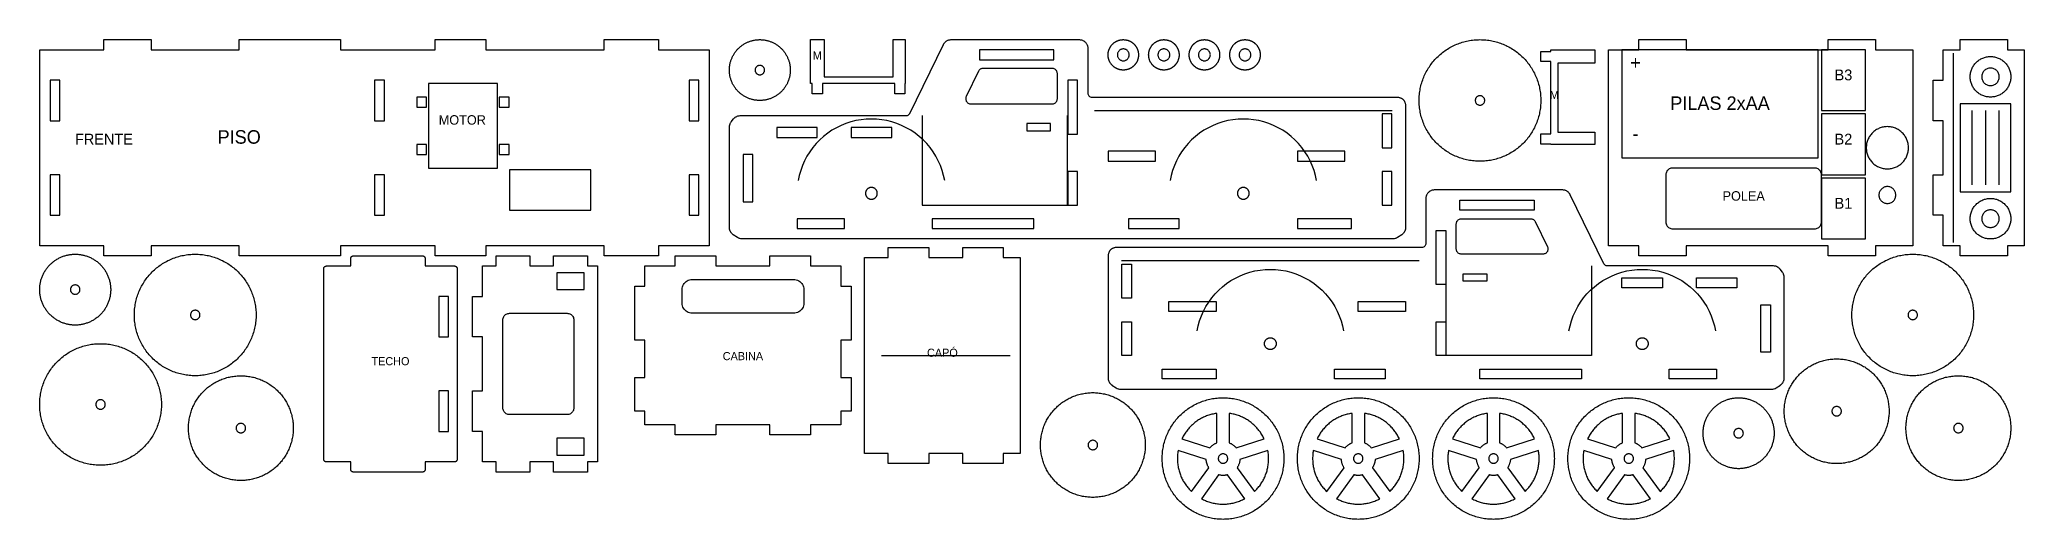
# Model space of a CAD drawing. Header units: metres. Extents: x 6 to 593, y 12 to 154.
import ezdxf
from ezdxf.enums import TextEntityAlignment as Align

# ---------------------------------------------------------------- set-up
doc = ezdxf.new("R2010")
doc.units = ezdxf.units.M
doc.layers.add('CORTAR', color=1, linetype='Continuous')
doc.layers.add('GRABAR', color=5, linetype='Continuous')

msp = doc.modelspace()

# ---------------------------------------------------------------- texts
at = {"layer": 'GRABAR'}
for s, height, p in [('M', 2.4, (236, 147.4)), ('+', 4, (478, 144)), ('B3', 3.2, (539.5, 141)), ('M', 2.4, (454, 135.7)), ('PILAS 2xAA', 4, (503, 132)), ('MOTOR', 2.8, (131, 128)), ('FRENTE', 3.2, (25, 122)), ('PISO', 4, (65, 122)), ('-', 4, (478, 123)), ('B2', 3.2, (539.5, 122)), ('POLEA', 2.8, (510, 105.5)), ('B1', 3.2, (539.5, 103)), ('TECHO', 2.4, (109.75, 56.9)), ('CABINA', 2.4, (214, 58.4)), ('CAPÓ', 2.4, (273, 59.4))]:
    msp.add_text(s, height=height, dxfattribs=at).set_placement(p, align=Align.BOTTOM_CENTER)

# ---------------------------------------------------------------- linework, layer by layer
at = {"layer": 'CORTAR'}
for points in [[(173, 90), (173, 93), (138, 93), (138, 90), (123, 90), (123, 93), (95, 93), (95, 90), (65, 90), (65, 93), (39, 93), (39, 90), (25, 90), (25, 93), (6, 93), (6, 151), (25, 151), (25, 154), (39, 154), (39, 151), (65, 151), (65, 154), (95, 154), (95, 151), (123, 151), (123, 154), (138, 154), (138, 151), (173, 151), (173, 154), (189, 154), (189, 151), (204, 151), (204, 93), (189, 93), (189, 90), (173, 90)], [(210.9, 96.42), (210.84, 96.47), (210.68, 96.63), (210.63, 96.69), (210.48, 96.87), (210.44, 96.93), (210.32, 97.13), (210.28, 97.19), (210.18, 97.4), (210.16, 97.47), (210.09, 97.69), (210.07, 97.77), (210.03, 98), (210.02, 98.07), (210, 98.32), (210, 98.36), (210, 128.1), (210, 128.14), (210.02, 128.42), (210.03, 128.5), (210.08, 128.75), (210.1, 128.83), (210.19, 129.07), (210.22, 129.14), (210.34, 129.37), (210.38, 129.44), (210.54, 129.67), (210.56, 129.7), (211.24, 130.55), (211.26, 130.58), (211.44, 130.77), (211.49, 130.82), (211.68, 130.98), (211.74, 131.03), (211.94, 131.16), (212.01, 131.2), (212.23, 131.3), (212.3, 131.33), (212.53, 131.41), (212.61, 131.43), (212.84, 131.47), (212.92, 131.48), (213.18, 131.5), (213.22, 131.5), (262.25, 131.5), (262.47, 131.52), (262.69, 131.58), (262.89, 131.68), (263.06, 131.82), (263.21, 131.98), (263.33, 132.17), (273.31, 152.58), (273.32, 152.61), (273.45, 152.84), (273.49, 152.9), (273.63, 153.09), (273.68, 153.14), (273.84, 153.31), (273.9, 153.36), (274.08, 153.51), (274.14, 153.55), (274.34, 153.68), (274.4, 153.71), (274.62, 153.81), (274.69, 153.84), (274.91, 153.91), (274.98, 153.93), (275.21, 153.97), (275.29, 153.98), (275.54, 154), (275.58, 154), (313.48, 154), (313.52, 154), (313.79, 153.98), (313.86, 153.97), (314.11, 153.92), (314.18, 153.9), (314.42, 153.82), (314.49, 153.79), (314.71, 153.68), (314.78, 153.64), (314.99, 153.51), (315.05, 153.46), (315.24, 153.29), (315.29, 153.24), (315.46, 153.05), (315.51, 152.99), (315.64, 152.78), (315.68, 152.71), (315.79, 152.49), (315.82, 152.42), (315.9, 152.18), (315.92, 152.11), (315.97, 151.86), (315.98, 151.79), (316, 151.52), (316, 151.48), (316, 138.2), (316.02, 137.97), (316.09, 137.74), (316.2, 137.53), (316.35, 137.35), (316.53, 137.2), (316.74, 137.09), (316.97, 137.02), (317.2, 137), (407.48, 137), (407.52, 137), (407.79, 136.98), (407.86, 136.97), (408.11, 136.92), (408.18, 136.9), (408.42, 136.82), (408.49, 136.79), (408.71, 136.68), (408.78, 136.64), (408.99, 136.51), (409.05, 136.46), (409.24, 136.29), (409.29, 136.24), (409.46, 136.05), (409.51, 135.99), (409.64, 135.78), (409.68, 135.71), (409.79, 135.49), (409.82, 135.42), (409.9, 135.18), (409.92, 135.11), (409.97, 134.86), (409.98, 134.79), (410, 134.52), (410, 134.48), (410, 98.36), (410, 98.32), (409.98, 98.07), (409.97, 98), (409.93, 97.77), (409.91, 97.69), (409.84, 97.47), (409.82, 97.4), (409.72, 97.19), (409.68, 97.13), (409.56, 96.93), (409.52, 96.87), (409.37, 96.69), (409.32, 96.63), (409.16, 96.47), (409.1, 96.42), (408.9, 96.27), (408.87, 96.25), (407.65, 95.43), (407.61, 95.41), (407.35, 95.26), (407.27, 95.22), (407.01, 95.12), (406.92, 95.1), (406.65, 95.04), (406.57, 95.02), (406.27, 95), (406.22, 95), (213.78, 95), (213.73, 95), (213.43, 95.02), (213.35, 95.04), (213.08, 95.1), (212.99, 95.12), (212.73, 95.22), (212.65, 95.26), (212.39, 95.41), (212.35, 95.43), (211.13, 96.25), (211.1, 96.27), (210.9, 96.42)], [(228, 144.78), (227.99, 144.56), (227.98, 144.34), (227.96, 144.12), (227.93, 143.9), (227.9, 143.68), (227.87, 143.46), (227.83, 143.24), (227.78, 143.03), (227.73, 142.81), (227.67, 142.6), (227.61, 142.39), (227.55, 142.18), (227.47, 141.97), (227.4, 141.76), (227.31, 141.56), (227.23, 141.35), (227.14, 141.15), (227.04, 140.95), (226.94, 140.76), (226.83, 140.56), (226.72, 140.37), (226.6, 140.19), (226.48, 140), (226.36, 139.82), (226.23, 139.64), (226.1, 139.46), (225.96, 139.29), (225.81, 139.12), (225.67, 138.96), (225.52, 138.79), (225.36, 138.64), (225.21, 138.48), (225.04, 138.33), (224.88, 138.19), (224.71, 138.04), (224.54, 137.9), (224.36, 137.77), (224.18, 137.64), (224, 137.52), (223.81, 137.4), (223.63, 137.28), (223.44, 137.17), (223.24, 137.06), (223.05, 136.96), (222.85, 136.86), (222.65, 136.77), (222.44, 136.69), (222.24, 136.6), (222.03, 136.53), (221.82, 136.45), (221.61, 136.39), (221.4, 136.33), (221.19, 136.27), (220.97, 136.22), (220.76, 136.17), (220.54, 136.13), (220.32, 136.1), (220.1, 136.07), (219.88, 136.04), (219.66, 136.02), (219.44, 136.01), (219.22, 136), (219, 136), (218.78, 136), (218.56, 136.01), (218.34, 136.02), (218.12, 136.04), (217.9, 136.07), (217.68, 136.1), (217.46, 136.13), (217.24, 136.17), (217.03, 136.22), (216.81, 136.27), (216.6, 136.33), (216.39, 136.39), (216.18, 136.45), (215.97, 136.53), (215.76, 136.6), (215.56, 136.69), (215.35, 136.77), (215.15, 136.86), (214.95, 136.96), (214.76, 137.06), (214.56, 137.17), (214.37, 137.28), (214.19, 137.4), (214, 137.52), (213.82, 137.64), (213.64, 137.77), (213.46, 137.9), (213.29, 138.04), (213.12, 138.19), (212.96, 138.33), (212.79, 138.48), (212.64, 138.64), (212.48, 138.79), (212.33, 138.96), (212.19, 139.12), (212.04, 139.29), (211.9, 139.46), (211.77, 139.64), (211.64, 139.82), (211.52, 140), (211.4, 140.19), (211.28, 140.37), (211.17, 140.56), (211.06, 140.76), (210.96, 140.95), (210.86, 141.15), (210.77, 141.35), (210.69, 141.56), (210.6, 141.76), (210.53, 141.97), (210.45, 142.18), (210.39, 142.39), (210.33, 142.6), (210.27, 142.81), (210.22, 143.03), (210.17, 143.24), (210.13, 143.46), (210.1, 143.68), (210.07, 143.9), (210.04, 144.12), (210.02, 144.34), (210.01, 144.56), (210, 144.78), (210, 145), (210, 145.22), (210.01, 145.44), (210.02, 145.66), (210.04, 145.88), (210.07, 146.1), (210.1, 146.32), (210.13, 146.54), (210.17, 146.76), (210.22, 146.97), (210.27, 147.19), (210.33, 147.4), (210.39, 147.61), (210.45, 147.82), (210.53, 148.03), (210.6, 148.24), (210.69, 148.44), (210.77, 148.65), (210.86, 148.85), (210.96, 149.05), (211.06, 149.24), (211.17, 149.44), (211.28, 149.63), (211.4, 149.81), (211.52, 150), (211.64, 150.18), (211.77, 150.36), (211.9, 150.54), (212.04, 150.71), (212.19, 150.88), (212.33, 151.04), (212.48, 151.21), (212.64, 151.36), (212.79, 151.52), (212.96, 151.67), (213.12, 151.81), (213.29, 151.96), (213.46, 152.1), (213.64, 152.23), (213.82, 152.36), (214, 152.48), (214.19, 152.6), (214.37, 152.72), (214.56, 152.83), (214.76, 152.94), (214.95, 153.04), (215.15, 153.14), (215.35, 153.23), (215.56, 153.31), (215.76, 153.4), (215.97, 153.47), (216.18, 153.55), (216.39, 153.61), (216.6, 153.67), (216.81, 153.73), (217.03, 153.78), (217.24, 153.83), (217.46, 153.87), (217.68, 153.9), (217.9, 153.93), (218.12, 153.96), (218.34, 153.98), (218.56, 153.99), (218.78, 154), (219, 154), (219.22, 154), (219.44, 153.99), (219.66, 153.98), (219.88, 153.96), (220.1, 153.93), (220.32, 153.9), (220.54, 153.87), (220.76, 153.83), (220.97, 153.78), (221.19, 153.73), (221.4, 153.67), (221.61, 153.61), (221.82, 153.55), (222.03, 153.47), (222.24, 153.4), (222.44, 153.31), (222.65, 153.23), (222.85, 153.14), (223.05, 153.04), (223.24, 152.94), (223.44, 152.83), (223.63, 152.72), (223.81, 152.6), (224, 152.48), (224.18, 152.36), (224.36, 152.23), (224.54, 152.1), (224.71, 151.96), (224.88, 151.81), (225.04, 151.67), (225.21, 151.52), (225.36, 151.36), (225.52, 151.21), (225.67, 151.04), (225.81, 150.88), (225.96, 150.71), (226.1, 150.54), (226.23, 150.36), (226.36, 150.18), (226.48, 150), (226.6, 149.81), (226.72, 149.63), (226.83, 149.44), (226.94, 149.24), (227.04, 149.05), (227.14, 148.85), (227.23, 148.65), (227.31, 148.44), (227.4, 148.24), (227.47, 148.03), (227.55, 147.82), (227.61, 147.61), (227.67, 147.4), (227.73, 147.19), (227.78, 146.97), (227.83, 146.76), (227.87, 146.54), (227.9, 146.32), (227.93, 146.1), (227.96, 145.88), (227.98, 145.66), (227.99, 145.44), (228, 145.22), (228, 145), (228, 144.78)], [(237.5, 138), (234.5, 138), (234.5, 141), (234, 141), (234, 154), (238, 154), (238, 143), (258.4, 143), (258.4, 154), (262, 154), (262, 141), (261.9, 141), (261.9, 138), (258.9, 138), (258.9, 141), (237.5, 141), (237.5, 138)], [(331, 149.39), (330.99, 149.28), (330.99, 149.17), (330.98, 149.06), (330.97, 148.95), (330.95, 148.84), (330.93, 148.73), (330.91, 148.62), (330.89, 148.51), (330.87, 148.41), (330.84, 148.3), (330.81, 148.19), (330.77, 148.09), (330.74, 147.98), (330.7, 147.88), (330.66, 147.78), (330.61, 147.68), (330.57, 147.58), (330.52, 147.48), (330.47, 147.38), (330.42, 147.28), (330.36, 147.19), (330.3, 147.09), (330.24, 147), (330.18, 146.91), (330.11, 146.82), (330.05, 146.73), (329.98, 146.65), (329.91, 146.56), (329.83, 146.48), (329.76, 146.4), (329.68, 146.32), (329.6, 146.24), (329.52, 146.17), (329.44, 146.09), (329.35, 146.02), (329.27, 145.95), (329.18, 145.89), (329.09, 145.82), (329, 145.76), (328.91, 145.7), (328.81, 145.64), (328.72, 145.58), (328.62, 145.53), (328.52, 145.48), (328.42, 145.43), (328.32, 145.39), (328.22, 145.34), (328.12, 145.3), (328.02, 145.26), (327.91, 145.23), (327.81, 145.19), (327.7, 145.16), (327.59, 145.13), (327.49, 145.11), (327.38, 145.09), (327.27, 145.07), (327.16, 145.05), (327.05, 145.03), (326.94, 145.02), (326.83, 145.01), (326.72, 145.01), (326.61, 145), (326.5, 145), (326.39, 145), (326.28, 145.01), (326.17, 145.01), (326.06, 145.02), (325.95, 145.03), (325.84, 145.05), (325.73, 145.07), (325.62, 145.09), (325.51, 145.11), (325.41, 145.13), (325.3, 145.16), (325.19, 145.19), (325.09, 145.23), (324.98, 145.26), (324.88, 145.3), (324.78, 145.34), (324.68, 145.39), (324.58, 145.43), (324.48, 145.48), (324.38, 145.53), (324.28, 145.58), (324.19, 145.64), (324.09, 145.7), (324, 145.76), (323.91, 145.82), (323.82, 145.89), (323.73, 145.95), (323.65, 146.02), (323.56, 146.09), (323.48, 146.17), (323.4, 146.24), (323.32, 146.32), (323.24, 146.4), (323.17, 146.48), (323.09, 146.56), (323.02, 146.65), (322.95, 146.73), (322.89, 146.82), (322.82, 146.91), (322.76, 147), (322.7, 147.09), (322.64, 147.19), (322.58, 147.28), (322.53, 147.38), (322.48, 147.48), (322.43, 147.58), (322.39, 147.68), (322.34, 147.78), (322.3, 147.88), (322.26, 147.98), (322.23, 148.09), (322.19, 148.19), (322.16, 148.3), (322.13, 148.41), (322.11, 148.51), (322.09, 148.62), (322.07, 148.73), (322.05, 148.84), (322.03, 148.95), (322.02, 149.06), (322.01, 149.17), (322.01, 149.28), (322, 149.39), (322, 149.5), (322, 149.61), (322.01, 149.72), (322.01, 149.83), (322.02, 149.94), (322.03, 150.05), (322.05, 150.16), (322.07, 150.27), (322.09, 150.38), (322.11, 150.49), (322.13, 150.59), (322.16, 150.7), (322.19, 150.81), (322.23, 150.91), (322.26, 151.02), (322.3, 151.12), (322.34, 151.22), (322.39, 151.32), (322.43, 151.42), (322.48, 151.52), (322.53, 151.62), (322.58, 151.72), (322.64, 151.81), (322.7, 151.91), (322.76, 152), (322.82, 152.09), (322.89, 152.18), (322.95, 152.27), (323.02, 152.35), (323.09, 152.44), (323.17, 152.52), (323.24, 152.6), (323.32, 152.68), (323.4, 152.76), (323.48, 152.83), (323.56, 152.91), (323.65, 152.98), (323.73, 153.05), (323.82, 153.11), (323.91, 153.18), (324, 153.24), (324.09, 153.3), (324.19, 153.36), (324.28, 153.42), (324.38, 153.47), (324.48, 153.52), (324.58, 153.57), (324.68, 153.61), (324.78, 153.66), (324.88, 153.7), (324.98, 153.74), (325.09, 153.77), (325.19, 153.81), (325.3, 153.84), (325.41, 153.87), (325.51, 153.89), (325.62, 153.91), (325.73, 153.93), (325.84, 153.95), (325.95, 153.97), (326.06, 153.98), (326.17, 153.99), (326.28, 153.99), (326.39, 154), (326.5, 154), (326.61, 154), (326.72, 153.99), (326.83, 153.99), (326.94, 153.98), (327.05, 153.97), (327.16, 153.95), (327.27, 153.93), (327.38, 153.91), (327.49, 153.89), (327.59, 153.87), (327.7, 153.84), (327.81, 153.81), (327.91, 153.77), (328.02, 153.74), (328.12, 153.7), (328.22, 153.66), (328.32, 153.61), (328.42, 153.57), (328.52, 153.52), (328.62, 153.47), (328.72, 153.42), (328.81, 153.36), (328.91, 153.3), (329, 153.24), (329.09, 153.18), (329.18, 153.11), (329.27, 153.05), (329.35, 152.98), (329.44, 152.91), (329.52, 152.83), (329.6, 152.76), (329.68, 152.68), (329.76, 152.6), (329.83, 152.52), (329.91, 152.44), (329.98, 152.35), (330.05, 152.27), (330.11, 152.18), (330.18, 152.09), (330.24, 152), (330.3, 151.91), (330.36, 151.81), (330.42, 151.72), (330.47, 151.62), (330.52, 151.52), (330.57, 151.42), (330.61, 151.32), (330.66, 151.22), (330.7, 151.12), (330.74, 151.02), (330.77, 150.91), (330.81, 150.81), (330.84, 150.7), (330.87, 150.59), (330.89, 150.49), (330.91, 150.38), (330.93, 150.27), (330.95, 150.16), (330.97, 150.05), (330.98, 149.94), (330.99, 149.83), (330.99, 149.72), (331, 149.61), (331, 149.5), (331, 149.39)], [(343, 149.39), (342.99, 149.28), (342.99, 149.17), (342.98, 149.06), (342.97, 148.95), (342.95, 148.84), (342.93, 148.73), (342.91, 148.62), (342.89, 148.51), (342.87, 148.41), (342.84, 148.3), (342.81, 148.19), (342.77, 148.09), (342.74, 147.98), (342.7, 147.88), (342.66, 147.78), (342.61, 147.68), (342.57, 147.58), (342.52, 147.48), (342.47, 147.38), (342.42, 147.28), (342.36, 147.19), (342.3, 147.09), (342.24, 147), (342.18, 146.91), (342.11, 146.82), (342.05, 146.73), (341.98, 146.65), (341.91, 146.56), (341.83, 146.48), (341.76, 146.4), (341.68, 146.32), (341.6, 146.24), (341.52, 146.17), (341.44, 146.09), (341.35, 146.02), (341.27, 145.95), (341.18, 145.89), (341.09, 145.82), (341, 145.76), (340.91, 145.7), (340.81, 145.64), (340.72, 145.58), (340.62, 145.53), (340.52, 145.48), (340.42, 145.43), (340.32, 145.39), (340.22, 145.34), (340.12, 145.3), (340.02, 145.26), (339.91, 145.23), (339.81, 145.19), (339.7, 145.16), (339.59, 145.13), (339.49, 145.11), (339.38, 145.09), (339.27, 145.07), (339.16, 145.05), (339.05, 145.03), (338.94, 145.02), (338.83, 145.01), (338.72, 145.01), (338.61, 145), (338.5, 145), (338.39, 145), (338.28, 145.01), (338.17, 145.01), (338.06, 145.02), (337.95, 145.03), (337.84, 145.05), (337.73, 145.07), (337.62, 145.09), (337.51, 145.11), (337.41, 145.13), (337.3, 145.16), (337.19, 145.19), (337.09, 145.23), (336.98, 145.26), (336.88, 145.3), (336.78, 145.34), (336.68, 145.39), (336.58, 145.43), (336.48, 145.48), (336.38, 145.53), (336.28, 145.58), (336.19, 145.64), (336.09, 145.7), (336, 145.76), (335.91, 145.82), (335.82, 145.89), (335.73, 145.95), (335.65, 146.02), (335.56, 146.09), (335.48, 146.17), (335.4, 146.24), (335.32, 146.32), (335.24, 146.4), (335.17, 146.48), (335.09, 146.56), (335.02, 146.65), (334.95, 146.73), (334.89, 146.82), (334.82, 146.91), (334.76, 147), (334.7, 147.09), (334.64, 147.19), (334.58, 147.28), (334.53, 147.38), (334.48, 147.48), (334.43, 147.58), (334.39, 147.68), (334.34, 147.78), (334.3, 147.88), (334.26, 147.98), (334.23, 148.09), (334.19, 148.19), (334.16, 148.3), (334.13, 148.41), (334.11, 148.51), (334.09, 148.62), (334.07, 148.73), (334.05, 148.84), (334.03, 148.95), (334.02, 149.06), (334.01, 149.17), (334.01, 149.28), (334, 149.39), (334, 149.5), (334, 149.61), (334.01, 149.72), (334.01, 149.83), (334.02, 149.94), (334.03, 150.05), (334.05, 150.16), (334.07, 150.27), (334.09, 150.38), (334.11, 150.49), (334.13, 150.59), (334.16, 150.7), (334.19, 150.81), (334.23, 150.91), (334.26, 151.02), (334.3, 151.12), (334.34, 151.22), (334.39, 151.32), (334.43, 151.42), (334.48, 151.52), (334.53, 151.62), (334.58, 151.72), (334.64, 151.81), (334.7, 151.91), (334.76, 152), (334.82, 152.09), (334.89, 152.18), (334.95, 152.27), (335.02, 152.35), (335.09, 152.44), (335.17, 152.52), (335.24, 152.6), (335.32, 152.68), (335.4, 152.76), (335.48, 152.83), (335.56, 152.91), (335.65, 152.98), (335.73, 153.05), (335.82, 153.11), (335.91, 153.18), (336, 153.24), (336.09, 153.3), (336.19, 153.36), (336.28, 153.42), (336.38, 153.47), (336.48, 153.52), (336.58, 153.57), (336.68, 153.61), (336.78, 153.66), (336.88, 153.7), (336.98, 153.74), (337.09, 153.77), (337.19, 153.81), (337.3, 153.84), (337.41, 153.87), (337.51, 153.89), (337.62, 153.91), (337.73, 153.93), (337.84, 153.95), (337.95, 153.97), (338.06, 153.98), (338.17, 153.99), (338.28, 153.99), (338.39, 154), (338.5, 154), (338.61, 154), (338.72, 153.99), (338.83, 153.99), (338.94, 153.98), (339.05, 153.97), (339.16, 153.95), (339.27, 153.93), (339.38, 153.91), (339.49, 153.89), (339.59, 153.87), (339.7, 153.84), (339.81, 153.81), (339.91, 153.77), (340.02, 153.74), (340.12, 153.7), (340.22, 153.66), (340.32, 153.61), (340.42, 153.57), (340.52, 153.52), (340.62, 153.47), (340.72, 153.42), (340.81, 153.36), (340.91, 153.3), (341, 153.24), (341.09, 153.18), (341.18, 153.11), (341.27, 153.05), (341.35, 152.98), (341.44, 152.91), (341.52, 152.83), (341.6, 152.76), (341.68, 152.68), (341.76, 152.6), (341.83, 152.52), (341.91, 152.44), (341.98, 152.35), (342.05, 152.27), (342.11, 152.18), (342.18, 152.09), (342.24, 152), (342.3, 151.91), (342.36, 151.81), (342.42, 151.72), (342.47, 151.62), (342.52, 151.52), (342.57, 151.42), (342.61, 151.32), (342.66, 151.22), (342.7, 151.12), (342.74, 151.02), (342.77, 150.91), (342.81, 150.81), (342.84, 150.7), (342.87, 150.59), (342.89, 150.49), (342.91, 150.38), (342.93, 150.27), (342.95, 150.16), (342.97, 150.05), (342.98, 149.94), (342.99, 149.83), (342.99, 149.72), (343, 149.61), (343, 149.5), (343, 149.39)], [(355, 149.39), (354.99, 149.28), (354.99, 149.17), (354.98, 149.06), (354.97, 148.95), (354.95, 148.84), (354.93, 148.73), (354.91, 148.62), (354.89, 148.51), (354.87, 148.41), (354.84, 148.3), (354.81, 148.19), (354.77, 148.09), (354.74, 147.98), (354.7, 147.88), (354.66, 147.78), (354.61, 147.68), (354.57, 147.58), (354.52, 147.48), (354.47, 147.38), (354.42, 147.28), (354.36, 147.19), (354.3, 147.09), (354.24, 147), (354.18, 146.91), (354.11, 146.82), (354.05, 146.73), (353.98, 146.65), (353.91, 146.56), (353.83, 146.48), (353.76, 146.4), (353.68, 146.32), (353.6, 146.24), (353.52, 146.17), (353.44, 146.09), (353.35, 146.02), (353.27, 145.95), (353.18, 145.89), (353.09, 145.82), (353, 145.76), (352.91, 145.7), (352.81, 145.64), (352.72, 145.58), (352.62, 145.53), (352.52, 145.48), (352.42, 145.43), (352.32, 145.39), (352.22, 145.34), (352.12, 145.3), (352.02, 145.26), (351.91, 145.23), (351.81, 145.19), (351.7, 145.16), (351.59, 145.13), (351.49, 145.11), (351.38, 145.09), (351.27, 145.07), (351.16, 145.05), (351.05, 145.03), (350.94, 145.02), (350.83, 145.01), (350.72, 145.01), (350.61, 145), (350.5, 145), (350.39, 145), (350.28, 145.01), (350.17, 145.01), (350.06, 145.02), (349.95, 145.03), (349.84, 145.05), (349.73, 145.07), (349.62, 145.09), (349.51, 145.11), (349.41, 145.13), (349.3, 145.16), (349.19, 145.19), (349.09, 145.23), (348.98, 145.26), (348.88, 145.3), (348.78, 145.34), (348.68, 145.39), (348.58, 145.43), (348.48, 145.48), (348.38, 145.53), (348.28, 145.58), (348.19, 145.64), (348.09, 145.7), (348, 145.76), (347.91, 145.82), (347.82, 145.89), (347.73, 145.95), (347.65, 146.02), (347.56, 146.09), (347.48, 146.17), (347.4, 146.24), (347.32, 146.32), (347.24, 146.4), (347.17, 146.48), (347.09, 146.56), (347.02, 146.65), (346.95, 146.73), (346.89, 146.82), (346.82, 146.91), (346.76, 147), (346.7, 147.09), (346.64, 147.19), (346.58, 147.28), (346.53, 147.38), (346.48, 147.48), (346.43, 147.58), (346.39, 147.68), (346.34, 147.78), (346.3, 147.88), (346.26, 147.98), (346.23, 148.09), (346.19, 148.19), (346.16, 148.3), (346.13, 148.41), (346.11, 148.51), (346.09, 148.62), (346.07, 148.73), (346.05, 148.84), (346.03, 148.95), (346.02, 149.06), (346.01, 149.17), (346.01, 149.28), (346, 149.39), (346, 149.5), (346, 149.61), (346.01, 149.72), (346.01, 149.83), (346.02, 149.94), (346.03, 150.05), (346.05, 150.16), (346.07, 150.27), (346.09, 150.38), (346.11, 150.49), (346.13, 150.59), (346.16, 150.7), (346.19, 150.81), (346.23, 150.91), (346.26, 151.02), (346.3, 151.12), (346.34, 151.22), (346.39, 151.32), (346.43, 151.42), (346.48, 151.52), (346.53, 151.62), (346.58, 151.72), (346.64, 151.81), (346.7, 151.91), (346.76, 152), (346.82, 152.09), (346.89, 152.18), (346.95, 152.27), (347.02, 152.35), (347.09, 152.44), (347.17, 152.52), (347.24, 152.6), (347.32, 152.68), (347.4, 152.76), (347.48, 152.83), (347.56, 152.91), (347.65, 152.98), (347.73, 153.05), (347.82, 153.11), (347.91, 153.18), (348, 153.24), (348.09, 153.3), (348.19, 153.36), (348.28, 153.42), (348.38, 153.47), (348.48, 153.52), (348.58, 153.57), (348.68, 153.61), (348.78, 153.66), (348.88, 153.7), (348.98, 153.74), (349.09, 153.77), (349.19, 153.81), (349.3, 153.84), (349.41, 153.87), (349.51, 153.89), (349.62, 153.91), (349.73, 153.93), (349.84, 153.95), (349.95, 153.97), (350.06, 153.98), (350.17, 153.99), (350.28, 153.99), (350.39, 154), (350.5, 154), (350.61, 154), (350.72, 153.99), (350.83, 153.99), (350.94, 153.98), (351.05, 153.97), (351.16, 153.95), (351.27, 153.93), (351.38, 153.91), (351.49, 153.89), (351.59, 153.87), (351.7, 153.84), (351.81, 153.81), (351.91, 153.77), (352.02, 153.74), (352.12, 153.7), (352.22, 153.66), (352.32, 153.61), (352.42, 153.57), (352.52, 153.52), (352.62, 153.47), (352.72, 153.42), (352.81, 153.36), (352.91, 153.3), (353, 153.24), (353.09, 153.18), (353.18, 153.11), (353.27, 153.05), (353.35, 152.98), (353.44, 152.91), (353.52, 152.83), (353.6, 152.76), (353.68, 152.68), (353.76, 152.6), (353.83, 152.52), (353.91, 152.44), (353.98, 152.35), (354.05, 152.27), (354.11, 152.18), (354.18, 152.09), (354.24, 152), (354.3, 151.91), (354.36, 151.81), (354.42, 151.72), (354.47, 151.62), (354.52, 151.52), (354.57, 151.42), (354.61, 151.32), (354.66, 151.22), (354.7, 151.12), (354.74, 151.02), (354.77, 150.91), (354.81, 150.81), (354.84, 150.7), (354.87, 150.59), (354.89, 150.49), (354.91, 150.38), (354.93, 150.27), (354.95, 150.16), (354.97, 150.05), (354.98, 149.94), (354.99, 149.83), (354.99, 149.72), (355, 149.61), (355, 149.5), (355, 149.39)], [(367, 149.39), (366.99, 149.28), (366.99, 149.17), (366.98, 149.06), (366.97, 148.95), (366.95, 148.84), (366.93, 148.73), (366.91, 148.62), (366.89, 148.51), (366.87, 148.41), (366.84, 148.3), (366.81, 148.19), (366.77, 148.09), (366.74, 147.98), (366.7, 147.88), (366.66, 147.78), (366.61, 147.68), (366.57, 147.58), (366.52, 147.48), (366.47, 147.38), (366.42, 147.28), (366.36, 147.19), (366.3, 147.09), (366.24, 147), (366.18, 146.91), (366.11, 146.82), (366.05, 146.73), (365.98, 146.65), (365.91, 146.56), (365.83, 146.48), (365.76, 146.4), (365.68, 146.32), (365.6, 146.24), (365.52, 146.17), (365.44, 146.09), (365.35, 146.02), (365.27, 145.95), (365.18, 145.89), (365.09, 145.82), (365, 145.76), (364.91, 145.7), (364.81, 145.64), (364.72, 145.58), (364.62, 145.53), (364.52, 145.48), (364.42, 145.43), (364.32, 145.39), (364.22, 145.34), (364.12, 145.3), (364.02, 145.26), (363.91, 145.23), (363.81, 145.19), (363.7, 145.16), (363.59, 145.13), (363.49, 145.11), (363.38, 145.09), (363.27, 145.07), (363.16, 145.05), (363.05, 145.03), (362.94, 145.02), (362.83, 145.01), (362.72, 145.01), (362.61, 145), (362.5, 145), (362.39, 145), (362.28, 145.01), (362.17, 145.01), (362.06, 145.02), (361.95, 145.03), (361.84, 145.05), (361.73, 145.07), (361.62, 145.09), (361.51, 145.11), (361.41, 145.13), (361.3, 145.16), (361.19, 145.19), (361.09, 145.23), (360.98, 145.26), (360.88, 145.3), (360.78, 145.34), (360.68, 145.39), (360.58, 145.43), (360.48, 145.48), (360.38, 145.53), (360.28, 145.58), (360.19, 145.64), (360.09, 145.7), (360, 145.76), (359.91, 145.82), (359.82, 145.89), (359.73, 145.95), (359.65, 146.02), (359.56, 146.09), (359.48, 146.17), (359.4, 146.24), (359.32, 146.32), (359.24, 146.4), (359.17, 146.48), (359.09, 146.56), (359.02, 146.65), (358.95, 146.73), (358.89, 146.82), (358.82, 146.91), (358.76, 147), (358.7, 147.09), (358.64, 147.19), (358.58, 147.28), (358.53, 147.38), (358.48, 147.48), (358.43, 147.58), (358.39, 147.68), (358.34, 147.78), (358.3, 147.88), (358.26, 147.98), (358.23, 148.09), (358.19, 148.19), (358.16, 148.3), (358.13, 148.41), (358.11, 148.51), (358.09, 148.62), (358.07, 148.73), (358.05, 148.84), (358.03, 148.95), (358.02, 149.06), (358.01, 149.17), (358.01, 149.28), (358, 149.39), (358, 149.5), (358, 149.61), (358.01, 149.72), (358.01, 149.83), (358.02, 149.94), (358.03, 150.05), (358.05, 150.16), (358.07, 150.27), (358.09, 150.38), (358.11, 150.49), (358.13, 150.59), (358.16, 150.7), (358.19, 150.81), (358.23, 150.91), (358.26, 151.02), (358.3, 151.12), (358.34, 151.22), (358.39, 151.32), (358.43, 151.42), (358.48, 151.52), (358.53, 151.62), (358.58, 151.72), (358.64, 151.81), (358.7, 151.91), (358.76, 152), (358.82, 152.09), (358.89, 152.18), (358.95, 152.27), (359.02, 152.35), (359.09, 152.44), (359.17, 152.52), (359.24, 152.6), (359.32, 152.68), (359.4, 152.76), (359.48, 152.83), (359.56, 152.91), (359.65, 152.98), (359.73, 153.05), (359.82, 153.11), (359.91, 153.18), (360, 153.24), (360.09, 153.3), (360.19, 153.36), (360.28, 153.42), (360.38, 153.47), (360.48, 153.52), (360.58, 153.57), (360.68, 153.61), (360.78, 153.66), (360.88, 153.7), (360.98, 153.74), (361.09, 153.77), (361.19, 153.81), (361.3, 153.84), (361.41, 153.87), (361.51, 153.89), (361.62, 153.91), (361.73, 153.93), (361.84, 153.95), (361.95, 153.97), (362.06, 153.98), (362.17, 153.99), (362.28, 153.99), (362.39, 154), (362.5, 154), (362.61, 154), (362.72, 153.99), (362.83, 153.99), (362.94, 153.98), (363.05, 153.97), (363.16, 153.95), (363.27, 153.93), (363.38, 153.91), (363.49, 153.89), (363.59, 153.87), (363.7, 153.84), (363.81, 153.81), (363.91, 153.77), (364.02, 153.74), (364.12, 153.7), (364.22, 153.66), (364.32, 153.61), (364.42, 153.57), (364.52, 153.52), (364.62, 153.47), (364.72, 153.42), (364.81, 153.36), (364.91, 153.3), (365, 153.24), (365.09, 153.18), (365.18, 153.11), (365.27, 153.05), (365.35, 152.98), (365.44, 152.91), (365.52, 152.83), (365.6, 152.76), (365.68, 152.68), (365.76, 152.6), (365.83, 152.52), (365.91, 152.44), (365.98, 152.35), (366.05, 152.27), (366.11, 152.18), (366.18, 152.09), (366.24, 152), (366.3, 151.91), (366.36, 151.81), (366.42, 151.72), (366.47, 151.62), (366.52, 151.52), (366.57, 151.42), (366.61, 151.32), (366.66, 151.22), (366.7, 151.12), (366.74, 151.02), (366.77, 150.91), (366.81, 150.81), (366.84, 150.7), (366.87, 150.59), (366.89, 150.49), (366.91, 150.38), (366.93, 150.27), (366.95, 150.16), (366.97, 150.05), (366.98, 149.94), (366.99, 149.83), (366.99, 149.72), (367, 149.61), (367, 149.5), (367, 149.39)], [(449.99, 135.56), (449.98, 135.12), (449.95, 134.68), (449.91, 134.24), (449.86, 133.8), (449.81, 133.36), (449.73, 132.92), (449.65, 132.49), (449.56, 132.06), (449.46, 131.63), (449.35, 131.2), (449.22, 130.77), (449.09, 130.35), (448.95, 129.94), (448.79, 129.52), (448.63, 129.11), (448.46, 128.71), (448.27, 128.3), (448.08, 127.91), (447.87, 127.51), (447.66, 127.13), (447.44, 126.75), (447.21, 126.37), (446.97, 126), (446.72, 125.64), (446.46, 125.28), (446.19, 124.93), (445.91, 124.58), (445.63, 124.24), (445.34, 123.91), (445.04, 123.59), (444.73, 123.27), (444.41, 122.96), (444.09, 122.66), (443.76, 122.37), (443.42, 122.09), (443.07, 121.81), (442.72, 121.54), (442.36, 121.28), (442, 121.03), (441.63, 120.79), (441.25, 120.56), (440.87, 120.34), (440.49, 120.13), (440.09, 119.92), (439.7, 119.73), (439.29, 119.54), (438.89, 119.37), (438.48, 119.21), (438.06, 119.05), (437.65, 118.91), (437.23, 118.78), (436.8, 118.65), (436.37, 118.54), (435.94, 118.44), (435.51, 118.35), (435.08, 118.27), (434.64, 118.19), (434.2, 118.14), (433.76, 118.09), (433.32, 118.05), (432.88, 118.02), (432.44, 118.01), (432, 118), (431.56, 118.01), (431.12, 118.02), (430.68, 118.05), (430.24, 118.09), (429.8, 118.14), (429.36, 118.19), (428.92, 118.27), (428.49, 118.35), (428.06, 118.44), (427.63, 118.54), (427.2, 118.65), (426.77, 118.78), (426.35, 118.91), (425.94, 119.05), (425.52, 119.21), (425.11, 119.37), (424.71, 119.54), (424.3, 119.73), (423.91, 119.92), (423.51, 120.13), (423.13, 120.34), (422.75, 120.56), (422.37, 120.79), (422, 121.03), (421.64, 121.28), (421.28, 121.54), (420.93, 121.81), (420.58, 122.09), (420.24, 122.37), (419.91, 122.66), (419.59, 122.96), (419.27, 123.27), (418.96, 123.59), (418.66, 123.91), (418.37, 124.24), (418.09, 124.58), (417.81, 124.93), (417.54, 125.28), (417.28, 125.64), (417.03, 126), (416.79, 126.37), (416.56, 126.75), (416.34, 127.13), (416.13, 127.51), (415.92, 127.91), (415.73, 128.3), (415.54, 128.71), (415.37, 129.11), (415.21, 129.52), (415.05, 129.94), (414.91, 130.35), (414.78, 130.77), (414.65, 131.2), (414.54, 131.63), (414.44, 132.06), (414.35, 132.49), (414.27, 132.92), (414.19, 133.36), (414.14, 133.8), (414.09, 134.24), (414.05, 134.68), (414.02, 135.12), (414.01, 135.56), (414, 136), (414.01, 136.44), (414.02, 136.88), (414.05, 137.32), (414.09, 137.76), (414.14, 138.2), (414.19, 138.64), (414.27, 139.08), (414.35, 139.51), (414.44, 139.94), (414.54, 140.37), (414.65, 140.8), (414.78, 141.23), (414.91, 141.65), (415.05, 142.06), (415.21, 142.48), (415.37, 142.89), (415.54, 143.29), (415.73, 143.7), (415.92, 144.09), (416.13, 144.49), (416.34, 144.87), (416.56, 145.25), (416.79, 145.63), (417.03, 146), (417.28, 146.36), (417.54, 146.72), (417.81, 147.07), (418.09, 147.42), (418.37, 147.76), (418.66, 148.09), (418.96, 148.41), (419.27, 148.73), (419.59, 149.04), (419.91, 149.34), (420.24, 149.63), (420.58, 149.91), (420.93, 150.19), (421.28, 150.46), (421.64, 150.72), (422, 150.97), (422.37, 151.21), (422.75, 151.44), (423.13, 151.66), (423.51, 151.87), (423.91, 152.08), (424.3, 152.27), (424.71, 152.46), (425.11, 152.63), (425.52, 152.79), (425.94, 152.95), (426.35, 153.09), (426.77, 153.22), (427.2, 153.35), (427.63, 153.46), (428.06, 153.56), (428.49, 153.65), (428.92, 153.73), (429.36, 153.81), (429.8, 153.86), (430.24, 153.91), (430.68, 153.95), (431.12, 153.98), (431.56, 153.99), (432, 154), (432.44, 153.99), (432.88, 153.98), (433.32, 153.95), (433.76, 153.91), (434.2, 153.86), (434.64, 153.81), (435.08, 153.73), (435.51, 153.65), (435.94, 153.56), (436.37, 153.46), (436.8, 153.35), (437.23, 153.22), (437.65, 153.09), (438.06, 152.95), (438.48, 152.79), (438.89, 152.63), (439.29, 152.46), (439.7, 152.27), (440.09, 152.08), (440.49, 151.87), (440.87, 151.66), (441.25, 151.44), (441.63, 151.21), (442, 150.97), (442.36, 150.72), (442.72, 150.46), (443.07, 150.19), (443.42, 149.91), (443.76, 149.63), (444.09, 149.34), (444.41, 149.04), (444.73, 148.73), (445.04, 148.41), (445.34, 148.09), (445.63, 147.76), (445.91, 147.42), (446.19, 147.07), (446.46, 146.72), (446.72, 146.36), (446.97, 146), (447.21, 145.63), (447.44, 145.25), (447.66, 144.87), (447.87, 144.49), (448.08, 144.09), (448.27, 143.7), (448.46, 143.29), (448.63, 142.89), (448.79, 142.48), (448.95, 142.06), (449.09, 141.65), (449.22, 141.23), (449.35, 140.8), (449.46, 140.37), (449.56, 139.94), (449.65, 139.51), (449.73, 139.08), (449.81, 138.64), (449.86, 138.2), (449.91, 137.76), (449.95, 137.32), (449.98, 136.88), (449.99, 136.44), (450, 136), (449.99, 135.56)], [(493, 93), (493, 90), (479, 90), (479, 93), (470, 93), (470, 151), (479, 151), (479, 154), (493, 154), (493, 151), (535, 151), (535, 154), (549, 154), (549, 151), (560, 151), (560, 93), (549, 93), (549, 90), (535, 90), (535, 93), (493, 93)], [(569, 114), (569, 130), (566, 130), (566, 142), (569, 142), (569, 151), (574, 151), (574, 154), (588, 154), (588, 151), (593, 151), (593, 93), (588, 93), (588, 90), (574, 90), (574, 93), (569, 93), (569, 102), (566, 102), (566, 114), (569, 114)], [(306, 150.95), (284, 150.95), (284, 148.05), (306, 148.05), (306, 150.95)], [(328.24, 149.67), (328.22, 149.84), (328.17, 150.01), (328.12, 150.17), (328.04, 150.32), (327.96, 150.47), (327.85, 150.61), (327.74, 150.74), (327.61, 150.85), (327.47, 150.96), (327.32, 151.04), (327.17, 151.12), (327.01, 151.17), (326.84, 151.22), (326.67, 151.24), (326.5, 151.25), (326.33, 151.24), (326.16, 151.22), (325.99, 151.17), (325.83, 151.12), (325.68, 151.04), (325.53, 150.96), (325.39, 150.85), (325.26, 150.74), (325.15, 150.61), (325.04, 150.47), (324.96, 150.32), (324.88, 150.17), (324.83, 150.01), (324.78, 149.84), (324.76, 149.67), (324.75, 149.5), (324.76, 149.33), (324.78, 149.16), (324.83, 148.99), (324.88, 148.83), (324.96, 148.68), (325.04, 148.53), (325.15, 148.39), (325.26, 148.26), (325.39, 148.15), (325.53, 148.04), (325.68, 147.96), (325.83, 147.88), (325.99, 147.83), (326.16, 147.78), (326.33, 147.76), (326.5, 147.75), (326.67, 147.76), (326.84, 147.78), (327.01, 147.83), (327.17, 147.88), (327.32, 147.96), (327.47, 148.04), (327.61, 148.15), (327.74, 148.26), (327.85, 148.39), (327.96, 148.53), (328.04, 148.68), (328.12, 148.83), (328.17, 148.99), (328.22, 149.16), (328.24, 149.33), (328.25, 149.5), (328.24, 149.67)], [(340.24, 149.67), (340.22, 149.84), (340.17, 150.01), (340.12, 150.17), (340.04, 150.32), (339.96, 150.47), (339.85, 150.61), (339.74, 150.74), (339.61, 150.85), (339.47, 150.96), (339.32, 151.04), (339.17, 151.12), (339.01, 151.17), (338.84, 151.22), (338.67, 151.24), (338.5, 151.25), (338.33, 151.24), (338.16, 151.22), (337.99, 151.17), (337.83, 151.12), (337.68, 151.04), (337.53, 150.96), (337.39, 150.85), (337.26, 150.74), (337.15, 150.61), (337.04, 150.47), (336.96, 150.32), (336.88, 150.17), (336.83, 150.01), (336.78, 149.84), (336.76, 149.67), (336.75, 149.5), (336.76, 149.33), (336.78, 149.16), (336.83, 148.99), (336.88, 148.83), (336.96, 148.68), (337.04, 148.53), (337.15, 148.39), (337.26, 148.26), (337.39, 148.15), (337.53, 148.04), (337.68, 147.96), (337.83, 147.88), (337.99, 147.83), (338.16, 147.78), (338.33, 147.76), (338.5, 147.75), (338.67, 147.76), (338.84, 147.78), (339.01, 147.83), (339.17, 147.88), (339.32, 147.96), (339.47, 148.04), (339.61, 148.15), (339.74, 148.26), (339.85, 148.39), (339.96, 148.53), (340.04, 148.68), (340.12, 148.83), (340.17, 148.99), (340.22, 149.16), (340.24, 149.33), (340.25, 149.5), (340.24, 149.67)], [(352.24, 149.67), (352.22, 149.84), (352.17, 150.01), (352.12, 150.17), (352.04, 150.32), (351.96, 150.47), (351.85, 150.61), (351.74, 150.74), (351.61, 150.85), (351.47, 150.96), (351.32, 151.04), (351.17, 151.12), (351.01, 151.17), (350.84, 151.22), (350.67, 151.24), (350.5, 151.25), (350.33, 151.24), (350.16, 151.22), (349.99, 151.17), (349.83, 151.12), (349.68, 151.04), (349.53, 150.96), (349.39, 150.85), (349.26, 150.74), (349.15, 150.61), (349.04, 150.47), (348.96, 150.32), (348.88, 150.17), (348.83, 150.01), (348.78, 149.84), (348.76, 149.67), (348.75, 149.5), (348.76, 149.33), (348.78, 149.16), (348.83, 148.99), (348.88, 148.83), (348.96, 148.68), (349.04, 148.53), (349.15, 148.39), (349.26, 148.26), (349.39, 148.15), (349.53, 148.04), (349.68, 147.96), (349.83, 147.88), (349.99, 147.83), (350.16, 147.78), (350.33, 147.76), (350.5, 147.75), (350.67, 147.76), (350.84, 147.78), (351.01, 147.83), (351.17, 147.88), (351.32, 147.96), (351.47, 148.04), (351.61, 148.15), (351.74, 148.26), (351.85, 148.39), (351.96, 148.53), (352.04, 148.68), (352.12, 148.83), (352.17, 148.99), (352.22, 149.16), (352.24, 149.33), (352.25, 149.5), (352.24, 149.67)], [(364.24, 149.67), (364.22, 149.84), (364.17, 150.01), (364.12, 150.17), (364.04, 150.32), (363.96, 150.47), (363.85, 150.61), (363.74, 150.74), (363.61, 150.85), (363.47, 150.96), (363.32, 151.04), (363.17, 151.12), (363.01, 151.17), (362.84, 151.22), (362.67, 151.24), (362.5, 151.25), (362.33, 151.24), (362.16, 151.22), (361.99, 151.17), (361.83, 151.12), (361.68, 151.04), (361.53, 150.96), (361.39, 150.85), (361.26, 150.74), (361.15, 150.61), (361.04, 150.47), (360.96, 150.32), (360.88, 150.17), (360.83, 150.01), (360.78, 149.84), (360.76, 149.67), (360.75, 149.5), (360.76, 149.33), (360.78, 149.16), (360.83, 148.99), (360.88, 148.83), (360.96, 148.68), (361.04, 148.53), (361.15, 148.39), (361.26, 148.26), (361.39, 148.15), (361.53, 148.04), (361.68, 147.96), (361.83, 147.88), (361.99, 147.83), (362.16, 147.78), (362.33, 147.76), (362.5, 147.75), (362.67, 147.76), (362.84, 147.78), (363.01, 147.83), (363.17, 147.88), (363.32, 147.96), (363.47, 148.04), (363.61, 148.15), (363.74, 148.26), (363.85, 148.39), (363.96, 148.53), (364.04, 148.68), (364.12, 148.83), (364.17, 148.99), (364.22, 149.16), (364.24, 149.33), (364.25, 149.5), (364.24, 149.67)], [(450, 147.5), (450, 150.5), (453, 150.5), (453, 151), (466, 151), (466, 147), (455, 147), (455, 126.6), (466, 126.6), (466, 123), (453, 123), (453, 123.1), (450, 123.1), (450, 126.1), (453, 126.1), (453, 147.5), (450, 147.5)], [(11.95, 142), (9.05, 142), (9.05, 130), (11.95, 130), (11.95, 142)], [(105.05, 142), (105.05, 130), (107.95, 130), (107.95, 142), (105.05, 142)], [(200.95, 142), (198.05, 142), (198.05, 130), (200.95, 130), (200.95, 142)], [(220.39, 145.14), (220.37, 145.27), (220.34, 145.41), (220.29, 145.54), (220.23, 145.66), (220.16, 145.78), (220.08, 145.89), (219.99, 145.99), (219.89, 146.08), (219.78, 146.16), (219.66, 146.23), (219.54, 146.29), (219.41, 146.34), (219.27, 146.37), (219.14, 146.39), (219, 146.4), (218.86, 146.39), (218.73, 146.37), (218.59, 146.34), (218.46, 146.29), (218.34, 146.23), (218.22, 146.16), (218.11, 146.08), (218.01, 145.99), (217.92, 145.89), (217.84, 145.78), (217.77, 145.66), (217.71, 145.54), (217.66, 145.41), (217.63, 145.27), (217.61, 145.14), (217.6, 145), (217.61, 144.86), (217.63, 144.73), (217.66, 144.59), (217.71, 144.46), (217.77, 144.34), (217.84, 144.22), (217.92, 144.11), (218.01, 144.01), (218.11, 143.92), (218.22, 143.84), (218.34, 143.77), (218.46, 143.71), (218.59, 143.66), (218.73, 143.63), (218.86, 143.61), (219, 143.6), (219.14, 143.61), (219.27, 143.63), (219.41, 143.66), (219.54, 143.71), (219.66, 143.77), (219.78, 143.84), (219.89, 143.92), (219.99, 144.01), (220.08, 144.11), (220.16, 144.22), (220.23, 144.34), (220.29, 144.46), (220.34, 144.59), (220.37, 144.73), (220.39, 144.86), (220.4, 145), (220.39, 145.14)], [(305.7, 135.01), (305.89, 135.05), (306.07, 135.11), (306.25, 135.2), (306.41, 135.31), (306.56, 135.44), (306.69, 135.59), (306.8, 135.75), (306.89, 135.93), (306.95, 136.11), (306.99, 136.3), (307, 136.5), (307, 144), (306.99, 144.2), (306.95, 144.39), (306.89, 144.57), (306.8, 144.75), (306.69, 144.91), (306.56, 145.06), (306.41, 145.19), (306.25, 145.3), (306.07, 145.39), (305.89, 145.45), (305.7, 145.49), (305.5, 145.5), (285.04, 145.5), (284.85, 145.49), (284.67, 145.45), (284.49, 145.4), (284.32, 145.32), (284.17, 145.22), (284.02, 145.1), (283.89, 144.97), (283.78, 144.82), (283.69, 144.66), (280.05, 137.16), (279.97, 136.97), (279.92, 136.77), (279.9, 136.57), (279.9, 136.37), (279.93, 136.17), (279.99, 135.98), (280.07, 135.79), (280.18, 135.62), (280.31, 135.46), (280.46, 135.33), (280.63, 135.21), (280.81, 135.12), (281, 135.05), (281.19, 135.01), (281.4, 135), (305.5, 135), (305.7, 135.01)], [(312.95, 142), (310.05, 142), (310.05, 126), (312.95, 126), (312.95, 142)], [(583.51, 140.45), (583.75, 140.51), (583.99, 140.6), (584.23, 140.71), (584.44, 140.84), (584.65, 140.99), (584.84, 141.16), (585.01, 141.35), (585.16, 141.56), (585.29, 141.77), (585.4, 142.01), (585.49, 142.25), (585.55, 142.49), (585.59, 142.75), (585.6, 143), (585.59, 143.25), (585.55, 143.51), (585.49, 143.75), (585.4, 143.99), (585.29, 144.23), (585.16, 144.44), (585.01, 144.65), (584.84, 144.84), (584.65, 145.01), (584.44, 145.16), (584.23, 145.29), (583.99, 145.4), (583.75, 145.49), (583.51, 145.55), (583.25, 145.59), (583, 145.6), (582.75, 145.59), (582.49, 145.55), (582.25, 145.49), (582.01, 145.4), (581.77, 145.29), (581.56, 145.16), (581.35, 145.01), (581.16, 144.84), (580.99, 144.65), (580.84, 144.44), (580.71, 144.23), (580.6, 143.99), (580.51, 143.75), (580.45, 143.51), (580.41, 143.25), (580.4, 143), (580.41, 142.75), (580.45, 142.49), (580.51, 142.25), (580.6, 142.01), (580.71, 141.77), (580.84, 141.56), (580.99, 141.35), (581.16, 141.16), (581.35, 140.99), (581.56, 140.84), (581.77, 140.71), (582.01, 140.6), (582.25, 140.51), (582.49, 140.45), (582.75, 140.41), (583, 140.4), (583.25, 140.41), (583.51, 140.45)], [(120.45, 136.95), (117.55, 136.95), (117.55, 134.05), (120.45, 134.05), (120.45, 136.95)], [(144.85, 136.95), (141.95, 136.95), (141.95, 134.05), (144.85, 134.05), (144.85, 136.95)], [(433.39, 136.14), (433.37, 136.27), (433.34, 136.41), (433.29, 136.54), (433.23, 136.66), (433.16, 136.78), (433.08, 136.89), (432.99, 136.99), (432.89, 137.08), (432.78, 137.16), (432.66, 137.23), (432.54, 137.29), (432.41, 137.34), (432.27, 137.37), (432.14, 137.39), (432, 137.4), (431.86, 137.39), (431.73, 137.37), (431.59, 137.34), (431.46, 137.29), (431.34, 137.23), (431.22, 137.16), (431.11, 137.08), (431.01, 136.99), (430.92, 136.89), (430.84, 136.78), (430.77, 136.66), (430.71, 136.54), (430.66, 136.41), (430.63, 136.27), (430.61, 136.14), (430.6, 136), (430.61, 135.86), (430.63, 135.73), (430.66, 135.59), (430.71, 135.46), (430.77, 135.34), (430.84, 135.22), (430.92, 135.11), (431.01, 135.01), (431.11, 134.92), (431.22, 134.84), (431.34, 134.77), (431.46, 134.71), (431.59, 134.66), (431.73, 134.63), (431.86, 134.61), (432, 134.6), (432.14, 134.61), (432.27, 134.63), (432.41, 134.66), (432.54, 134.71), (432.66, 134.77), (432.78, 134.84), (432.89, 134.92), (432.99, 135.01), (433.08, 135.11), (433.16, 135.22), (433.23, 135.34), (433.29, 135.46), (433.34, 135.59), (433.37, 135.73), (433.39, 135.86), (433.4, 136), (433.39, 136.14)], [(405.95, 132), (403.05, 132), (403.05, 122), (405.95, 122), (405.95, 132)], [(236, 127.95), (224, 127.95), (224, 125.05), (236, 125.05), (236, 127.95)], [(258, 127.95), (246, 127.95), (246, 125.05), (258, 125.05), (258, 127.95)], [(558.72, 122.61), (558.68, 122.92), (558.63, 123.22), (558.56, 123.52), (558.48, 123.81), (558.38, 124.11), (558.27, 124.39), (558.15, 124.67), (558.01, 124.95), (557.86, 125.21), (557.7, 125.47), (557.52, 125.72), (557.33, 125.96), (557.13, 126.2), (556.92, 126.42), (556.7, 126.63), (556.46, 126.83), (556.22, 127.02), (555.97, 127.2), (555.71, 127.36), (555.45, 127.51), (555.17, 127.65), (554.89, 127.77), (554.61, 127.88), (554.31, 127.98), (554.02, 128.06), (553.72, 128.13), (553.42, 128.18), (553.11, 128.22), (552.81, 128.24), (552.5, 128.25), (552.19, 128.24), (551.89, 128.22), (551.58, 128.18), (551.28, 128.13), (550.98, 128.06), (550.69, 127.98), (550.39, 127.88), (550.11, 127.77), (549.83, 127.65), (549.55, 127.51), (549.29, 127.36), (549.03, 127.2), (548.78, 127.02), (548.54, 126.83), (548.3, 126.63), (548.08, 126.42), (547.87, 126.2), (547.67, 125.96), (547.48, 125.72), (547.3, 125.47), (547.14, 125.21), (546.99, 124.95), (546.85, 124.67), (546.73, 124.39), (546.62, 124.11), (546.52, 123.81), (546.44, 123.52), (546.37, 123.22), (546.32, 122.92), (546.28, 122.61), (546.26, 122.31), (546.25, 122), (546.26, 121.69), (546.28, 121.39), (546.32, 121.08), (546.37, 120.78), (546.44, 120.48), (546.52, 120.19), (546.62, 119.89), (546.73, 119.61), (546.85, 119.33), (546.99, 119.05), (547.14, 118.79), (547.3, 118.53), (547.48, 118.28), (547.67, 118.04), (547.87, 117.8), (548.08, 117.58), (548.3, 117.37), (548.54, 117.17), (548.78, 116.98), (549.03, 116.8), (549.29, 116.64), (549.55, 116.49), (549.83, 116.35), (550.11, 116.23), (550.39, 116.12), (550.69, 116.02), (550.98, 115.94), (551.28, 115.87), (551.58, 115.82), (551.89, 115.78), (552.19, 115.76), (552.5, 115.75), (552.81, 115.76), (553.11, 115.78), (553.42, 115.82), (553.72, 115.87), (554.02, 115.94), (554.31, 116.02), (554.61, 116.12), (554.89, 116.23), (555.17, 116.35), (555.45, 116.49), (555.71, 116.64), (555.97, 116.8), (556.22, 116.98), (556.46, 117.17), (556.7, 117.37), (556.92, 117.58), (557.13, 117.8), (557.33, 118.04), (557.52, 118.28), (557.7, 118.53), (557.86, 118.79), (558.01, 119.05), (558.15, 119.33), (558.27, 119.61), (558.38, 119.89), (558.48, 120.19), (558.56, 120.48), (558.63, 120.78), (558.68, 121.08), (558.72, 121.39), (558.74, 121.69), (558.75, 122), (558.74, 122.31), (558.72, 122.61)], [(117.55, 122.95), (117.55, 120.05), (120.45, 120.05), (120.45, 122.95), (117.55, 122.95)], [(141.95, 122.95), (141.95, 120.05), (144.85, 120.05), (144.85, 122.95), (141.95, 122.95)], [(216.95, 120), (214.05, 120), (214.05, 106), (216.95, 106), (216.95, 120)], [(336, 120.95), (322, 120.95), (322, 118.05), (336, 118.05), (336, 120.95)], [(392, 120.95), (378, 120.95), (378, 118.05), (392, 118.05), (392, 120.95)], [(9.05, 114), (9.05, 102), (11.95, 102), (11.95, 114), (9.05, 114)], [(105.05, 114), (105.05, 102), (107.95, 102), (107.95, 114), (105.05, 114)], [(169, 115.5), (145, 115.5), (145, 103.5), (169, 103.5), (169, 115.5)], [(200.95, 114), (198.05, 114), (198.05, 102), (200.95, 102), (200.95, 114)], [(312.95, 115), (310.05, 115), (310.05, 105), (312.95, 105), (312.95, 115)], [(405.95, 115), (403.05, 115), (403.05, 105), (405.95, 105), (405.95, 115)], [(532.93, 114.52), (532.85, 114.77), (532.73, 115), (532.59, 115.22), (532.41, 115.41), (532.22, 115.59), (532, 115.73), (531.77, 115.85), (531.52, 115.93), (531.26, 115.98), (531, 116), (489, 116), (488.74, 115.98), (488.48, 115.93), (488.23, 115.85), (488, 115.73), (487.78, 115.59), (487.59, 115.41), (487.41, 115.22), (487.27, 115), (487.15, 114.77), (487.07, 114.52), (487.02, 114.26), (487, 114), (487, 100), (487.02, 99.74), (487.07, 99.48), (487.15, 99.23), (487.27, 99), (487.41, 98.78), (487.59, 98.59), (487.78, 98.41), (488, 98.27), (488.23, 98.15), (488.48, 98.07), (488.74, 98.02), (489, 98), (531, 98), (531.26, 98.02), (531.52, 98.07), (531.77, 98.15), (532, 98.27), (532.22, 98.41), (532.41, 98.59), (532.59, 98.78), (532.73, 99), (532.85, 99.23), (532.93, 99.48), (532.98, 99.74), (533, 100), (533, 114), (532.98, 114.26), (532.93, 114.52)], [(253.72, 108.16), (253.74, 108.27), (253.75, 108.39), (253.75, 108.5), (253.75, 108.61), (253.74, 108.73), (253.72, 108.84), (253.69, 108.95), (253.66, 109.06), (253.62, 109.17), (253.57, 109.27), (253.52, 109.38), (253.46, 109.47), (253.39, 109.57), (253.32, 109.65), (253.24, 109.74), (253.15, 109.82), (253.07, 109.89), (252.97, 109.96), (252.88, 110.02), (252.77, 110.07), (252.67, 110.12), (252.56, 110.16), (252.45, 110.19), (252.34, 110.22), (252.23, 110.24), (252.11, 110.25), (252, 110.25), (251.89, 110.25), (251.77, 110.24), (251.66, 110.22), (251.55, 110.19), (251.44, 110.16), (251.33, 110.12), (251.23, 110.07), (251.12, 110.02), (251.03, 109.96), (250.93, 109.89), (250.85, 109.82), (250.76, 109.74), (250.68, 109.65), (250.61, 109.57), (250.54, 109.47), (250.48, 109.38), (250.43, 109.27), (250.38, 109.17), (250.34, 109.06), (250.31, 108.95), (250.28, 108.84), (250.26, 108.73), (250.25, 108.61), (250.25, 108.5), (250.25, 108.39), (250.26, 108.27), (250.28, 108.16), (250.31, 108.05), (250.34, 107.94), (250.38, 107.83), (250.43, 107.73), (250.48, 107.62), (250.54, 107.53), (250.61, 107.43), (250.68, 107.35), (250.76, 107.26), (250.85, 107.18), (250.93, 107.11), (251.03, 107.04), (251.12, 106.98), (251.23, 106.93), (251.33, 106.88), (251.44, 106.84), (251.55, 106.81), (251.66, 106.78), (251.77, 106.76), (251.89, 106.75), (252, 106.75), (252.11, 106.75), (252.23, 106.76), (252.34, 106.78), (252.45, 106.81), (252.56, 106.84), (252.67, 106.88), (252.77, 106.93), (252.88, 106.98), (252.97, 107.04), (253.07, 107.11), (253.15, 107.18), (253.24, 107.26), (253.32, 107.35), (253.39, 107.43), (253.46, 107.53), (253.52, 107.62), (253.57, 107.73), (253.62, 107.83), (253.66, 107.94), (253.69, 108.05), (253.72, 108.16)], [(521.1, 51.92), (521.16, 51.97), (521.32, 52.13), (521.37, 52.19), (521.52, 52.37), (521.56, 52.43), (521.68, 52.63), (521.72, 52.69), (521.82, 52.9), (521.84, 52.97), (521.91, 53.19), (521.93, 53.27), (521.97, 53.5), (521.98, 53.57), (522, 53.82), (522, 53.86), (522, 83.6), (522, 83.64), (521.98, 83.92), (521.97, 84), (521.92, 84.25), (521.9, 84.33), (521.81, 84.57), (521.78, 84.64), (521.66, 84.87), (521.62, 84.94), (521.46, 85.17), (521.44, 85.2), (520.76, 86.05), (520.74, 86.08), (520.56, 86.27), (520.51, 86.32), (520.32, 86.48), (520.26, 86.53), (520.06, 86.66), (519.99, 86.7), (519.77, 86.8), (519.7, 86.83), (519.47, 86.91), (519.39, 86.93), (519.16, 86.97), (519.08, 86.98), (518.82, 87), (518.78, 87), (469.75, 87), (469.53, 87.02), (469.31, 87.08), (469.11, 87.18), (468.94, 87.32), (468.79, 87.48), (468.67, 87.67), (458.69, 108.08), (458.68, 108.11), (458.55, 108.34), (458.51, 108.4), (458.37, 108.59), (458.32, 108.64), (458.16, 108.81), (458.1, 108.86), (457.92, 109.01), (457.86, 109.05), (457.66, 109.18), (457.6, 109.21), (457.38, 109.31), (457.31, 109.34), (457.09, 109.41), (457.02, 109.43), (456.79, 109.47), (456.71, 109.48), (456.46, 109.5), (456.42, 109.5), (418.52, 109.5), (418.48, 109.5), (418.21, 109.48), (418.14, 109.47), (417.89, 109.42), (417.82, 109.4), (417.58, 109.32), (417.51, 109.29), (417.29, 109.18), (417.22, 109.14), (417.01, 109.01), (416.95, 108.96), (416.76, 108.79), (416.71, 108.74), (416.54, 108.55), (416.49, 108.49), (416.36, 108.28), (416.32, 108.21), (416.21, 107.99), (416.18, 107.92), (416.1, 107.68), (416.08, 107.61), (416.03, 107.36), (416.02, 107.29), (416, 107.02), (416, 106.98), (416, 93.7), (415.98, 93.47), (415.91, 93.24), (415.8, 93.03), (415.65, 92.85), (415.47, 92.7), (415.26, 92.59), (415.03, 92.52), (414.8, 92.5), (324.52, 92.5), (324.48, 92.5), (324.21, 92.48), (324.14, 92.47), (323.89, 92.42), (323.82, 92.4), (323.58, 92.32), (323.51, 92.29), (323.29, 92.18), (323.22, 92.14), (323.01, 92.01), (322.95, 91.96), (322.76, 91.79), (322.71, 91.74), (322.54, 91.55), (322.49, 91.49), (322.36, 91.28), (322.32, 91.21), (322.21, 90.99), (322.18, 90.92), (322.1, 90.68), (322.08, 90.61), (322.03, 90.36), (322.02, 90.29), (322, 90.02), (322, 89.98), (322, 53.86), (322, 53.82), (322.02, 53.57), (322.03, 53.5), (322.07, 53.27), (322.09, 53.19), (322.16, 52.97), (322.18, 52.9), (322.28, 52.69), (322.32, 52.63), (322.44, 52.43), (322.48, 52.37), (322.63, 52.19), (322.68, 52.13), (322.84, 51.97), (322.9, 51.92), (323.1, 51.77), (323.13, 51.75), (324.35, 50.93), (324.39, 50.91), (324.65, 50.76), (324.73, 50.72), (324.99, 50.62), (325.08, 50.6), (325.35, 50.54), (325.43, 50.52), (325.73, 50.5), (325.78, 50.5), (518.22, 50.5), (518.27, 50.5), (518.57, 50.52), (518.65, 50.54), (518.92, 50.6), (519.01, 50.62), (519.27, 50.72), (519.35, 50.76), (519.61, 50.91), (519.65, 50.93), (520.87, 51.75), (520.9, 51.77), (521.1, 51.92)], [(363.72, 108.16), (363.74, 108.27), (363.75, 108.39), (363.75, 108.5), (363.75, 108.61), (363.74, 108.73), (363.72, 108.84), (363.69, 108.95), (363.66, 109.06), (363.62, 109.17), (363.57, 109.27), (363.52, 109.38), (363.46, 109.47), (363.39, 109.57), (363.32, 109.65), (363.24, 109.74), (363.15, 109.82), (363.07, 109.89), (362.97, 109.96), (362.88, 110.02), (362.77, 110.07), (362.67, 110.12), (362.56, 110.16), (362.45, 110.19), (362.34, 110.22), (362.23, 110.24), (362.11, 110.25), (362, 110.25), (361.89, 110.25), (361.77, 110.24), (361.66, 110.22), (361.55, 110.19), (361.44, 110.16), (361.33, 110.12), (361.23, 110.07), (361.12, 110.02), (361.03, 109.96), (360.93, 109.89), (360.85, 109.82), (360.76, 109.74), (360.68, 109.65), (360.61, 109.57), (360.54, 109.47), (360.48, 109.38), (360.43, 109.27), (360.38, 109.17), (360.34, 109.06), (360.31, 108.95), (360.28, 108.84), (360.26, 108.73), (360.25, 108.61), (360.25, 108.5), (360.25, 108.39), (360.26, 108.27), (360.28, 108.16), (360.31, 108.05), (360.34, 107.94), (360.38, 107.83), (360.43, 107.73), (360.48, 107.62), (360.54, 107.53), (360.61, 107.43), (360.68, 107.35), (360.76, 107.26), (360.85, 107.18), (360.93, 107.11), (361.03, 107.04), (361.12, 106.98), (361.23, 106.93), (361.33, 106.88), (361.44, 106.84), (361.55, 106.81), (361.66, 106.78), (361.77, 106.76), (361.89, 106.75), (362, 106.75), (362.11, 106.75), (362.23, 106.76), (362.34, 106.78), (362.45, 106.81), (362.56, 106.84), (362.67, 106.88), (362.77, 106.93), (362.88, 106.98), (362.97, 107.04), (363.07, 107.11), (363.15, 107.18), (363.24, 107.26), (363.32, 107.35), (363.39, 107.43), (363.46, 107.53), (363.52, 107.62), (363.57, 107.73), (363.62, 107.83), (363.66, 107.94), (363.69, 108.05), (363.72, 108.16)], [(426, 106.45), (448, 106.45), (448, 103.55), (426, 103.55), (426, 106.45)], [(554.99, 108.25), (554.95, 108.49), (554.89, 108.73), (554.81, 108.96), (554.7, 109.18), (554.58, 109.39), (554.43, 109.59), (554.27, 109.77), (554.09, 109.93), (553.89, 110.08), (553.68, 110.2), (553.46, 110.31), (553.23, 110.39), (552.99, 110.45), (552.75, 110.49), (552.5, 110.5), (552.25, 110.49), (552.01, 110.45), (551.77, 110.39), (551.54, 110.31), (551.32, 110.2), (551.11, 110.08), (550.91, 109.93), (550.73, 109.77), (550.57, 109.59), (550.42, 109.39), (550.3, 109.18), (550.19, 108.96), (550.11, 108.73), (550.05, 108.49), (550.01, 108.25), (550, 108), (550.01, 107.75), (550.05, 107.51), (550.11, 107.27), (550.19, 107.04), (550.3, 106.82), (550.42, 106.61), (550.57, 106.41), (550.73, 106.23), (550.91, 106.07), (551.11, 105.92), (551.32, 105.8), (551.54, 105.69), (551.77, 105.61), (552.01, 105.55), (552.25, 105.51), (552.5, 105.5), (552.75, 105.51), (552.99, 105.55), (553.23, 105.61), (553.46, 105.69), (553.68, 105.8), (553.89, 105.92), (554.09, 106.07), (554.27, 106.23), (554.43, 106.41), (554.58, 106.61), (554.7, 106.82), (554.81, 107.04), (554.89, 107.27), (554.95, 107.51), (554.99, 107.75), (555, 108), (554.99, 108.25)], [(244, 100.95), (230, 100.95), (230, 98.05), (244, 98.05), (244, 100.95)], [(300, 100.95), (270, 100.95), (270, 98.05), (300, 98.05), (300, 100.95)], [(343, 100.95), (328, 100.95), (328, 98.05), (343, 98.05), (343, 100.95)], [(394, 100.95), (378, 100.95), (378, 98.05), (394, 98.05), (394, 100.95)], [(426.3, 90.51), (426.11, 90.55), (425.93, 90.61), (425.75, 90.7), (425.59, 90.81), (425.44, 90.94), (425.31, 91.09), (425.2, 91.25), (425.11, 91.43), (425.05, 91.61), (425.01, 91.8), (425, 92), (425, 99.5), (425.01, 99.7), (425.05, 99.89), (425.11, 100.07), (425.2, 100.25), (425.31, 100.41), (425.44, 100.56), (425.59, 100.69), (425.75, 100.8), (425.93, 100.89), (426.11, 100.95), (426.3, 100.99), (426.5, 101), (446.96, 101), (447.15, 100.99), (447.33, 100.95), (447.51, 100.9), (447.68, 100.82), (447.83, 100.72), (447.98, 100.6), (448.11, 100.47), (448.22, 100.32), (448.31, 100.16), (451.95, 92.66), (452.03, 92.47), (452.08, 92.27), (452.1, 92.07), (452.1, 91.87), (452.07, 91.67), (452.01, 91.48), (451.93, 91.29), (451.82, 91.12), (451.69, 90.96), (451.54, 90.83), (451.37, 90.71), (451.19, 90.62), (451, 90.55), (450.81, 90.51), (450.6, 90.5), (426.5, 90.5), (426.3, 90.51)], [(583.25, 98.41), (583.51, 98.45), (583.75, 98.51), (583.99, 98.6), (584.23, 98.71), (584.44, 98.84), (584.65, 98.99), (584.84, 99.16), (585.01, 99.35), (585.16, 99.56), (585.29, 99.77), (585.4, 100.01), (585.49, 100.25), (585.55, 100.49), (585.59, 100.75), (585.6, 101), (585.59, 101.25), (585.55, 101.51), (585.49, 101.75), (585.4, 101.99), (585.29, 102.23), (585.16, 102.44), (585.01, 102.65), (584.84, 102.84), (584.65, 103.01), (584.44, 103.16), (584.23, 103.29), (583.99, 103.4), (583.75, 103.49), (583.51, 103.55), (583.25, 103.59), (583, 103.6), (582.75, 103.59), (582.49, 103.55), (582.25, 103.49), (582.01, 103.4), (581.77, 103.29), (581.56, 103.16), (581.35, 103.01), (581.16, 102.84), (580.99, 102.65), (580.84, 102.44), (580.71, 102.23), (580.6, 101.99), (580.51, 101.75), (580.45, 101.51), (580.41, 101.25), (580.4, 101), (580.41, 100.75), (580.45, 100.49), (580.51, 100.25), (580.6, 100.01), (580.71, 99.77), (580.84, 99.56), (580.99, 99.35), (581.16, 99.16), (581.35, 98.99), (581.56, 98.84), (581.77, 98.71), (582.01, 98.6), (582.25, 98.51), (582.49, 98.45), (582.75, 98.41), (583, 98.4), (583.25, 98.41)], [(419.05, 97.5), (421.95, 97.5), (421.95, 81.5), (419.05, 81.5), (419.05, 97.5)], [(27, 79.74), (26.99, 79.48), (26.97, 79.23), (26.95, 78.97), (26.92, 78.71), (26.89, 78.46), (26.85, 78.2), (26.8, 77.95), (26.74, 77.7), (26.69, 77.45), (26.62, 77.2), (26.55, 76.95), (26.47, 76.71), (26.39, 76.46), (26.3, 76.22), (26.2, 75.98), (26.1, 75.74), (25.99, 75.51), (25.88, 75.28), (25.76, 75.05), (25.64, 74.82), (25.51, 74.6), (25.37, 74.38), (25.23, 74.17), (25.08, 73.95), (24.93, 73.75), (24.78, 73.54), (24.62, 73.34), (24.45, 73.14), (24.28, 72.95), (24.1, 72.76), (23.92, 72.58), (23.74, 72.4), (23.55, 72.22), (23.36, 72.05), (23.16, 71.88), (22.96, 71.72), (22.75, 71.57), (22.55, 71.42), (22.33, 71.27), (22.12, 71.13), (21.9, 70.99), (21.68, 70.86), (21.45, 70.74), (21.22, 70.62), (20.99, 70.51), (20.76, 70.4), (20.52, 70.3), (20.28, 70.2), (20.04, 70.11), (19.79, 70.03), (19.55, 69.95), (19.3, 69.88), (19.05, 69.81), (18.8, 69.76), (18.55, 69.7), (18.3, 69.65), (18.04, 69.61), (17.79, 69.58), (17.53, 69.55), (17.27, 69.53), (17.02, 69.51), (16.76, 69.5), (16.5, 69.5), (16.24, 69.5), (15.98, 69.51), (15.73, 69.53), (15.47, 69.55), (15.21, 69.58), (14.96, 69.61), (14.7, 69.65), (14.45, 69.7), (14.2, 69.76), (13.95, 69.81), (13.7, 69.88), (13.45, 69.95), (13.21, 70.03), (12.96, 70.11), (12.72, 70.2), (12.48, 70.3), (12.24, 70.4), (12.01, 70.51), (11.78, 70.62), (11.55, 70.74), (11.32, 70.86), (11.1, 70.99), (10.88, 71.13), (10.67, 71.27), (10.45, 71.42), (10.25, 71.57), (10.04, 71.72), (9.84, 71.88), (9.64, 72.05), (9.45, 72.22), (9.26, 72.4), (9.08, 72.58), (8.9, 72.76), (8.72, 72.95), (8.55, 73.14), (8.38, 73.34), (8.22, 73.54), (8.07, 73.75), (7.92, 73.95), (7.77, 74.17), (7.63, 74.38), (7.49, 74.6), (7.36, 74.82), (7.24, 75.05), (7.12, 75.28), (7.01, 75.51), (6.9, 75.74), (6.8, 75.98), (6.7, 76.22), (6.61, 76.46), (6.53, 76.71), (6.45, 76.95), (6.38, 77.2), (6.31, 77.45), (6.26, 77.7), (6.2, 77.95), (6.15, 78.2), (6.11, 78.46), (6.08, 78.71), (6.05, 78.97), (6.03, 79.23), (6.01, 79.48), (6, 79.74), (6, 80), (6, 80.26), (6.01, 80.52), (6.03, 80.77), (6.05, 81.03), (6.08, 81.29), (6.11, 81.54), (6.15, 81.8), (6.2, 82.05), (6.26, 82.3), (6.31, 82.55), (6.38, 82.8), (6.45, 83.05), (6.53, 83.29), (6.61, 83.54), (6.7, 83.78), (6.8, 84.02), (6.9, 84.26), (7.01, 84.49), (7.12, 84.72), (7.24, 84.95), (7.36, 85.18), (7.49, 85.4), (7.63, 85.62), (7.77, 85.83), (7.92, 86.05), (8.07, 86.25), (8.22, 86.46), (8.38, 86.66), (8.55, 86.86), (8.72, 87.05), (8.9, 87.24), (9.08, 87.42), (9.26, 87.6), (9.45, 87.78), (9.64, 87.95), (9.84, 88.12), (10.04, 88.28), (10.25, 88.43), (10.45, 88.58), (10.67, 88.73), (10.88, 88.87), (11.1, 89.01), (11.32, 89.14), (11.55, 89.26), (11.78, 89.38), (12.01, 89.49), (12.24, 89.6), (12.48, 89.7), (12.72, 89.8), (12.96, 89.89), (13.21, 89.97), (13.45, 90.05), (13.7, 90.12), (13.95, 90.19), (14.2, 90.24), (14.45, 90.3), (14.7, 90.35), (14.96, 90.39), (15.21, 90.42), (15.47, 90.45), (15.73, 90.47), (15.98, 90.49), (16.24, 90.5), (16.5, 90.5), (16.76, 90.5), (17.02, 90.49), (17.27, 90.47), (17.53, 90.45), (17.79, 90.42), (18.04, 90.39), (18.3, 90.35), (18.55, 90.3), (18.8, 90.24), (19.05, 90.19), (19.3, 90.12), (19.55, 90.05), (19.79, 89.97), (20.04, 89.89), (20.28, 89.8), (20.52, 89.7), (20.76, 89.6), (20.99, 89.49), (21.22, 89.38), (21.45, 89.26), (21.68, 89.14), (21.9, 89.01), (22.12, 88.87), (22.33, 88.73), (22.55, 88.58), (22.75, 88.43), (22.96, 88.28), (23.16, 88.12), (23.36, 87.95), (23.55, 87.78), (23.74, 87.6), (23.92, 87.42), (24.1, 87.24), (24.28, 87.05), (24.45, 86.86), (24.62, 86.66), (24.78, 86.46), (24.93, 86.25), (25.08, 86.05), (25.23, 85.83), (25.37, 85.62), (25.51, 85.4), (25.64, 85.18), (25.76, 84.95), (25.88, 84.72), (25.99, 84.49), (26.1, 84.26), (26.2, 84.02), (26.3, 83.78), (26.39, 83.54), (26.47, 83.29), (26.55, 83.05), (26.62, 82.8), (26.69, 82.55), (26.74, 82.3), (26.8, 82.05), (26.85, 81.8), (26.89, 81.54), (26.92, 81.29), (26.95, 81.03), (26.97, 80.77), (26.99, 80.52), (27, 80.26), (27, 80), (27, 79.74)], [(69.99, 72.06), (69.98, 71.62), (69.95, 71.18), (69.91, 70.74), (69.86, 70.3), (69.81, 69.86), (69.73, 69.42), (69.65, 68.99), (69.56, 68.56), (69.46, 68.13), (69.35, 67.7), (69.22, 67.27), (69.09, 66.85), (68.95, 66.44), (68.79, 66.02), (68.63, 65.61), (68.46, 65.21), (68.27, 64.8), (68.08, 64.41), (67.87, 64.01), (67.66, 63.63), (67.44, 63.25), (67.21, 62.87), (66.97, 62.5), (66.72, 62.14), (66.46, 61.78), (66.19, 61.43), (65.91, 61.08), (65.63, 60.74), (65.34, 60.41), (65.04, 60.09), (64.73, 59.77), (64.41, 59.46), (64.09, 59.16), (63.76, 58.87), (63.42, 58.59), (63.07, 58.31), (62.72, 58.04), (62.36, 57.78), (62, 57.53), (61.63, 57.29), (61.25, 57.06), (60.87, 56.84), (60.49, 56.63), (60.09, 56.42), (59.7, 56.23), (59.29, 56.04), (58.89, 55.87), (58.48, 55.71), (58.06, 55.55), (57.65, 55.41), (57.23, 55.28), (56.8, 55.15), (56.37, 55.04), (55.94, 54.94), (55.51, 54.85), (55.08, 54.77), (54.64, 54.69), (54.2, 54.64), (53.76, 54.59), (53.32, 54.55), (52.88, 54.52), (52.44, 54.51), (52, 54.5), (51.56, 54.51), (51.12, 54.52), (50.68, 54.55), (50.24, 54.59), (49.8, 54.64), (49.36, 54.69), (48.92, 54.77), (48.49, 54.85), (48.06, 54.94), (47.63, 55.04), (47.2, 55.15), (46.77, 55.28), (46.35, 55.41), (45.94, 55.55), (45.52, 55.71), (45.11, 55.87), (44.71, 56.04), (44.3, 56.23), (43.91, 56.42), (43.51, 56.63), (43.13, 56.84), (42.75, 57.06), (42.37, 57.29), (42, 57.53), (41.64, 57.78), (41.28, 58.04), (40.93, 58.31), (40.58, 58.59), (40.24, 58.87), (39.91, 59.16), (39.59, 59.46), (39.27, 59.77), (38.96, 60.09), (38.66, 60.41), (38.37, 60.74), (38.09, 61.08), (37.81, 61.43), (37.54, 61.78), (37.28, 62.14), (37.03, 62.5), (36.79, 62.87), (36.56, 63.25), (36.34, 63.63), (36.13, 64.01), (35.92, 64.41), (35.73, 64.8), (35.54, 65.21), (35.37, 65.61), (35.21, 66.02), (35.05, 66.44), (34.91, 66.85), (34.78, 67.27), (34.65, 67.7), (34.54, 68.13), (34.44, 68.56), (34.35, 68.99), (34.27, 69.42), (34.19, 69.86), (34.14, 70.3), (34.09, 70.74), (34.05, 71.18), (34.02, 71.62), (34.01, 72.06), (34, 72.5), (34.01, 72.94), (34.02, 73.38), (34.05, 73.82), (34.09, 74.26), (34.14, 74.7), (34.19, 75.14), (34.27, 75.58), (34.35, 76.01), (34.44, 76.44), (34.54, 76.87), (34.65, 77.3), (34.78, 77.73), (34.91, 78.15), (35.05, 78.56), (35.21, 78.98), (35.37, 79.39), (35.54, 79.79), (35.73, 80.2), (35.92, 80.59), (36.13, 80.99), (36.34, 81.37), (36.56, 81.75), (36.79, 82.13), (37.03, 82.5), (37.28, 82.86), (37.54, 83.22), (37.81, 83.57), (38.09, 83.92), (38.37, 84.26), (38.66, 84.59), (38.96, 84.91), (39.27, 85.23), (39.59, 85.54), (39.91, 85.84), (40.24, 86.13), (40.58, 86.41), (40.93, 86.69), (41.28, 86.96), (41.64, 87.22), (42, 87.47), (42.37, 87.71), (42.75, 87.94), (43.13, 88.16), (43.51, 88.37), (43.91, 88.58), (44.3, 88.77), (44.71, 88.96), (45.11, 89.13), (45.52, 89.29), (45.94, 89.45), (46.35, 89.59), (46.77, 89.72), (47.2, 89.85), (47.63, 89.96), (48.06, 90.06), (48.49, 90.15), (48.92, 90.23), (49.36, 90.31), (49.8, 90.36), (50.24, 90.41), (50.68, 90.45), (51.12, 90.48), (51.56, 90.49), (52, 90.5), (52.44, 90.49), (52.88, 90.48), (53.32, 90.45), (53.76, 90.41), (54.2, 90.36), (54.64, 90.31), (55.08, 90.23), (55.51, 90.15), (55.94, 90.06), (56.37, 89.96), (56.8, 89.85), (57.23, 89.72), (57.65, 89.59), (58.06, 89.45), (58.48, 89.29), (58.89, 89.13), (59.29, 88.96), (59.7, 88.77), (60.09, 88.58), (60.49, 88.37), (60.87, 88.16), (61.25, 87.94), (61.63, 87.71), (62, 87.47), (62.36, 87.22), (62.72, 86.96), (63.07, 86.69), (63.42, 86.41), (63.76, 86.13), (64.09, 85.84), (64.41, 85.54), (64.73, 85.23), (65.04, 84.91), (65.34, 84.59), (65.63, 84.26), (65.91, 83.92), (66.19, 83.57), (66.46, 83.22), (66.72, 82.86), (66.97, 82.5), (67.21, 82.13), (67.44, 81.75), (67.66, 81.37), (67.87, 80.99), (68.08, 80.59), (68.27, 80.2), (68.46, 79.79), (68.63, 79.39), (68.79, 78.98), (68.95, 78.56), (69.09, 78.15), (69.22, 77.73), (69.35, 77.3), (69.46, 76.87), (69.56, 76.44), (69.65, 76.01), (69.73, 75.58), (69.81, 75.14), (69.86, 74.7), (69.91, 74.26), (69.95, 73.82), (69.98, 73.38), (69.99, 72.94), (70, 72.5), (69.99, 72.06)], [(98, 29), (97.97, 29), (90.8, 29), (90.7, 29.01), (90.59, 29.03), (90.49, 29.06), (90.4, 29.11), (90.31, 29.17), (90.23, 29.23), (90.17, 29.31), (90.11, 29.4), (90.06, 29.49), (90.03, 29.59), (90.01, 29.7), (90, 29.8), (90, 86.2), (90.01, 86.3), (90.03, 86.41), (90.06, 86.51), (90.11, 86.6), (90.17, 86.69), (90.23, 86.77), (90.31, 86.83), (90.4, 86.89), (90.49, 86.94), (90.59, 86.97), (90.7, 86.99), (90.8, 87), (97.97, 87), (98, 87), (98, 87.03), (98, 89.2), (98.01, 89.3), (98.03, 89.41), (98.06, 89.51), (98.11, 89.6), (98.17, 89.69), (98.23, 89.77), (98.31, 89.83), (98.4, 89.89), (98.49, 89.94), (98.59, 89.97), (98.7, 89.99), (98.8, 90), (119.2, 90), (119.3, 89.99), (119.41, 89.97), (119.51, 89.94), (119.6, 89.89), (119.69, 89.83), (119.77, 89.77), (119.83, 89.69), (119.89, 89.6), (119.94, 89.51), (119.97, 89.41), (119.99, 89.3), (120, 89.2), (120, 87.03), (120, 87), (120.03, 87), (128.7, 87), (128.8, 86.99), (128.91, 86.97), (129.01, 86.94), (129.1, 86.89), (129.19, 86.83), (129.27, 86.77), (129.33, 86.69), (129.39, 86.6), (129.44, 86.51), (129.47, 86.41), (129.49, 86.3), (129.5, 86.2), (129.5, 29.8), (129.49, 29.7), (129.47, 29.59), (129.44, 29.49), (129.39, 29.4), (129.33, 29.31), (129.27, 29.23), (129.19, 29.17), (129.1, 29.11), (129.01, 29.06), (128.91, 29.03), (128.8, 29.01), (128.7, 29), (120.03, 29), (120, 29), (120, 28.97), (120, 26.8), (119.99, 26.7), (119.97, 26.59), (119.94, 26.49), (119.89, 26.4), (119.83, 26.31), (119.77, 26.23), (119.69, 26.17), (119.6, 26.11), (119.51, 26.06), (119.41, 26.03), (119.3, 26.01), (119.2, 26), (98.8, 26), (98.7, 26.01), (98.59, 26.03), (98.49, 26.06), (98.4, 26.11), (98.31, 26.17), (98.23, 26.23), (98.17, 26.31), (98.11, 26.4), (98.06, 26.49), (98.03, 26.59), (98.01, 26.7), (98, 26.8), (98, 28.97), (98, 29)], [(134, 38), (134, 50), (137, 50), (137, 66), (134, 66), (134, 78), (137, 78), (137, 87), (141, 87), (141, 90), (151, 90), (151, 87), (158, 87), (158, 90), (168, 90), (168, 87), (171, 87), (171, 29), (168, 29), (168, 26), (158, 26), (158, 29), (151, 29), (151, 26), (141, 26), (141, 29), (137, 29), (137, 38), (134, 38)], [(222, 40), (206, 40), (206, 37), (194, 37), (194, 40), (185, 40), (185, 44), (182, 44), (182, 54), (185, 54), (185, 65), (182, 65), (182, 81), (185, 81), (185, 87), (194, 87), (194, 90), (206, 90), (206, 87), (222, 87), (222, 90), (234, 90), (234, 87), (243, 87), (243, 81), (246, 81), (246, 65), (243, 65), (243, 54), (246, 54), (246, 44), (243, 44), (243, 40), (234, 40), (234, 37), (222, 37), (222, 40)], [(291, 28.5), (279, 28.5), (279, 31.5), (269, 31.5), (269, 28.5), (257, 28.5), (257, 31.5), (250, 31.5), (250, 89.5), (257, 89.5), (257, 92.5), (269, 92.5), (269, 89.5), (279, 89.5), (279, 92.5), (291, 92.5), (291, 89.5), (296, 89.5), (296, 31.5), (291, 31.5), (291, 28.5)], [(577.99, 72.06), (577.98, 71.62), (577.95, 71.18), (577.91, 70.74), (577.86, 70.3), (577.81, 69.86), (577.73, 69.42), (577.65, 68.99), (577.56, 68.56), (577.46, 68.13), (577.35, 67.7), (577.22, 67.27), (577.09, 66.85), (576.95, 66.44), (576.79, 66.02), (576.63, 65.61), (576.46, 65.21), (576.27, 64.8), (576.08, 64.41), (575.87, 64.01), (575.66, 63.63), (575.44, 63.25), (575.21, 62.87), (574.97, 62.5), (574.72, 62.14), (574.46, 61.78), (574.19, 61.43), (573.91, 61.08), (573.63, 60.74), (573.34, 60.41), (573.04, 60.09), (572.73, 59.77), (572.41, 59.46), (572.09, 59.16), (571.76, 58.87), (571.42, 58.59), (571.07, 58.31), (570.72, 58.04), (570.36, 57.78), (570, 57.53), (569.63, 57.29), (569.25, 57.06), (568.87, 56.84), (568.49, 56.63), (568.09, 56.42), (567.7, 56.23), (567.29, 56.04), (566.89, 55.87), (566.48, 55.71), (566.06, 55.55), (565.65, 55.41), (565.23, 55.28), (564.8, 55.15), (564.37, 55.04), (563.94, 54.94), (563.51, 54.85), (563.08, 54.77), (562.64, 54.69), (562.2, 54.64), (561.76, 54.59), (561.32, 54.55), (560.88, 54.52), (560.44, 54.51), (560, 54.5), (559.56, 54.51), (559.12, 54.52), (558.68, 54.55), (558.24, 54.59), (557.8, 54.64), (557.36, 54.69), (556.92, 54.77), (556.49, 54.85), (556.06, 54.94), (555.63, 55.04), (555.2, 55.15), (554.77, 55.28), (554.35, 55.41), (553.94, 55.55), (553.52, 55.71), (553.11, 55.87), (552.71, 56.04), (552.3, 56.23), (551.91, 56.42), (551.51, 56.63), (551.13, 56.84), (550.75, 57.06), (550.37, 57.29), (550, 57.53), (549.64, 57.78), (549.28, 58.04), (548.93, 58.31), (548.58, 58.59), (548.24, 58.87), (547.91, 59.16), (547.59, 59.46), (547.27, 59.77), (546.96, 60.09), (546.66, 60.41), (546.37, 60.74), (546.09, 61.08), (545.81, 61.43), (545.54, 61.78), (545.28, 62.14), (545.03, 62.5), (544.79, 62.87), (544.56, 63.25), (544.34, 63.63), (544.13, 64.01), (543.92, 64.41), (543.73, 64.8), (543.54, 65.21), (543.37, 65.61), (543.21, 66.02), (543.05, 66.44), (542.91, 66.85), (542.78, 67.27), (542.65, 67.7), (542.54, 68.13), (542.44, 68.56), (542.35, 68.99), (542.27, 69.42), (542.19, 69.86), (542.14, 70.3), (542.09, 70.74), (542.05, 71.18), (542.02, 71.62), (542.01, 72.06), (542, 72.5), (542.01, 72.94), (542.02, 73.38), (542.05, 73.82), (542.09, 74.26), (542.14, 74.7), (542.19, 75.14), (542.27, 75.58), (542.35, 76.01), (542.44, 76.44), (542.54, 76.87), (542.65, 77.3), (542.78, 77.73), (542.91, 78.15), (543.05, 78.56), (543.21, 78.98), (543.37, 79.39), (543.54, 79.79), (543.73, 80.2), (543.92, 80.59), (544.13, 80.99), (544.34, 81.37), (544.56, 81.75), (544.79, 82.13), (545.03, 82.5), (545.28, 82.86), (545.54, 83.22), (545.81, 83.57), (546.09, 83.92), (546.37, 84.26), (546.66, 84.59), (546.96, 84.91), (547.27, 85.23), (547.59, 85.54), (547.91, 85.84), (548.24, 86.13), (548.58, 86.41), (548.93, 86.69), (549.28, 86.96), (549.64, 87.22), (550, 87.47), (550.37, 87.71), (550.75, 87.94), (551.13, 88.16), (551.51, 88.37), (551.91, 88.58), (552.3, 88.77), (552.71, 88.96), (553.11, 89.13), (553.52, 89.29), (553.94, 89.45), (554.35, 89.59), (554.77, 89.72), (555.2, 89.85), (555.63, 89.96), (556.06, 90.06), (556.49, 90.15), (556.92, 90.23), (557.36, 90.31), (557.8, 90.36), (558.24, 90.41), (558.68, 90.45), (559.12, 90.48), (559.56, 90.49), (560, 90.5), (560.44, 90.49), (560.88, 90.48), (561.32, 90.45), (561.76, 90.41), (562.2, 90.36), (562.64, 90.31), (563.08, 90.23), (563.51, 90.15), (563.94, 90.06), (564.37, 89.96), (564.8, 89.85), (565.23, 89.72), (565.65, 89.59), (566.06, 89.45), (566.48, 89.29), (566.89, 89.13), (567.29, 88.96), (567.7, 88.77), (568.09, 88.58), (568.49, 88.37), (568.87, 88.16), (569.25, 87.94), (569.63, 87.71), (570, 87.47), (570.36, 87.22), (570.72, 86.96), (571.07, 86.69), (571.42, 86.41), (571.76, 86.13), (572.09, 85.84), (572.41, 85.54), (572.73, 85.23), (573.04, 84.91), (573.34, 84.59), (573.63, 84.26), (573.91, 83.92), (574.19, 83.57), (574.46, 83.22), (574.72, 82.86), (574.97, 82.5), (575.21, 82.13), (575.44, 81.75), (575.66, 81.37), (575.87, 80.99), (576.08, 80.59), (576.27, 80.2), (576.46, 79.79), (576.63, 79.39), (576.79, 78.98), (576.95, 78.56), (577.09, 78.15), (577.22, 77.73), (577.35, 77.3), (577.46, 76.87), (577.56, 76.44), (577.65, 76.01), (577.73, 75.58), (577.81, 75.14), (577.86, 74.7), (577.91, 74.26), (577.95, 73.82), (577.98, 73.38), (577.99, 72.94), (578, 72.5), (577.99, 72.06)], [(326.05, 87.5), (328.95, 87.5), (328.95, 77.5), (326.05, 77.5), (326.05, 87.5)], [(474, 83.45), (486, 83.45), (486, 80.55), (474, 80.55), (474, 83.45)], [(496, 83.45), (508, 83.45), (508, 80.55), (496, 80.55), (496, 83.45)], [(17.89, 80.14), (17.87, 80.27), (17.84, 80.41), (17.79, 80.54), (17.73, 80.66), (17.66, 80.78), (17.58, 80.89), (17.49, 80.99), (17.39, 81.08), (17.28, 81.16), (17.16, 81.23), (17.04, 81.29), (16.91, 81.34), (16.77, 81.37), (16.64, 81.39), (16.5, 81.4), (16.36, 81.39), (16.23, 81.37), (16.09, 81.34), (15.96, 81.29), (15.84, 81.23), (15.72, 81.16), (15.61, 81.08), (15.51, 80.99), (15.42, 80.89), (15.34, 80.78), (15.27, 80.66), (15.21, 80.54), (15.16, 80.41), (15.13, 80.27), (15.11, 80.14), (15.1, 80), (15.11, 79.86), (15.13, 79.73), (15.16, 79.59), (15.21, 79.46), (15.27, 79.34), (15.34, 79.22), (15.42, 79.11), (15.51, 79.01), (15.61, 78.92), (15.72, 78.84), (15.84, 78.77), (15.96, 78.71), (16.09, 78.66), (16.23, 78.63), (16.36, 78.61), (16.5, 78.6), (16.64, 78.61), (16.77, 78.63), (16.91, 78.66), (17.04, 78.71), (17.16, 78.77), (17.28, 78.84), (17.39, 78.92), (17.49, 79.01), (17.58, 79.11), (17.66, 79.22), (17.73, 79.34), (17.79, 79.46), (17.84, 79.59), (17.87, 79.73), (17.89, 79.86), (17.9, 80), (17.89, 80.14)], [(124.05, 66), (124.08, 66), (126.92, 66), (126.95, 66), (126.95, 66.03), (126.95, 77.97), (126.95, 78), (126.92, 78), (124.08, 78), (124.05, 78), (124.05, 77.97), (124.05, 66.03), (124.05, 66)], [(340, 76.45), (354, 76.45), (354, 73.55), (340, 73.55), (340, 76.45)], [(396, 76.45), (410, 76.45), (410, 73.55), (396, 73.55), (396, 76.45)], [(53.39, 72.64), (53.37, 72.77), (53.34, 72.91), (53.29, 73.04), (53.23, 73.16), (53.16, 73.28), (53.08, 73.39), (52.99, 73.49), (52.89, 73.58), (52.78, 73.66), (52.66, 73.73), (52.54, 73.79), (52.41, 73.84), (52.27, 73.87), (52.14, 73.89), (52, 73.9), (51.86, 73.89), (51.73, 73.87), (51.59, 73.84), (51.46, 73.79), (51.34, 73.73), (51.22, 73.66), (51.11, 73.58), (51.01, 73.49), (50.92, 73.39), (50.84, 73.28), (50.77, 73.16), (50.71, 73.04), (50.66, 72.91), (50.63, 72.77), (50.61, 72.64), (50.6, 72.5), (50.61, 72.36), (50.63, 72.23), (50.66, 72.09), (50.71, 71.96), (50.77, 71.84), (50.84, 71.72), (50.92, 71.61), (51.01, 71.51), (51.11, 71.42), (51.22, 71.34), (51.34, 71.27), (51.46, 71.21), (51.59, 71.16), (51.73, 71.13), (51.86, 71.11), (52, 71.1), (52.14, 71.11), (52.27, 71.13), (52.41, 71.16), (52.54, 71.21), (52.66, 71.27), (52.78, 71.34), (52.89, 71.42), (52.99, 71.51), (53.08, 71.61), (53.16, 71.72), (53.23, 71.84), (53.29, 71.96), (53.34, 72.09), (53.37, 72.23), (53.39, 72.36), (53.4, 72.5), (53.39, 72.64)], [(326.05, 70.5), (328.95, 70.5), (328.95, 60.5), (326.05, 60.5), (326.05, 70.5)], [(419.05, 70.5), (421.95, 70.5), (421.95, 60.5), (419.05, 60.5), (419.05, 70.5)], [(515.05, 75.5), (517.95, 75.5), (517.95, 61.5), (515.05, 61.5), (515.05, 75.5)], [(561.39, 72.64), (561.37, 72.77), (561.34, 72.91), (561.29, 73.04), (561.23, 73.16), (561.16, 73.28), (561.08, 73.39), (560.99, 73.49), (560.89, 73.58), (560.78, 73.66), (560.66, 73.73), (560.54, 73.79), (560.41, 73.84), (560.27, 73.87), (560.14, 73.89), (560, 73.9), (559.86, 73.89), (559.73, 73.87), (559.59, 73.84), (559.46, 73.79), (559.34, 73.73), (559.22, 73.66), (559.11, 73.58), (559.01, 73.49), (558.92, 73.39), (558.84, 73.28), (558.77, 73.16), (558.71, 73.04), (558.66, 72.91), (558.63, 72.77), (558.61, 72.64), (558.6, 72.5), (558.61, 72.36), (558.63, 72.23), (558.66, 72.09), (558.71, 71.96), (558.77, 71.84), (558.84, 71.72), (558.92, 71.61), (559.01, 71.51), (559.11, 71.42), (559.22, 71.34), (559.34, 71.27), (559.46, 71.21), (559.59, 71.16), (559.73, 71.13), (559.86, 71.11), (560, 71.1), (560.14, 71.11), (560.27, 71.13), (560.41, 71.16), (560.54, 71.21), (560.66, 71.27), (560.78, 71.34), (560.89, 71.42), (560.99, 71.51), (561.08, 71.61), (561.16, 71.72), (561.23, 71.84), (561.29, 71.96), (561.34, 72.09), (561.37, 72.23), (561.39, 72.36), (561.4, 72.5), (561.39, 72.64)], [(368.28, 63.66), (368.26, 63.77), (368.25, 63.89), (368.25, 64), (368.25, 64.11), (368.26, 64.23), (368.28, 64.34), (368.31, 64.45), (368.34, 64.56), (368.38, 64.67), (368.43, 64.77), (368.48, 64.88), (368.54, 64.97), (368.61, 65.07), (368.68, 65.15), (368.76, 65.24), (368.85, 65.32), (368.93, 65.39), (369.03, 65.46), (369.12, 65.52), (369.23, 65.57), (369.33, 65.62), (369.44, 65.66), (369.55, 65.69), (369.66, 65.72), (369.77, 65.74), (369.89, 65.75), (370, 65.75), (370.11, 65.75), (370.23, 65.74), (370.34, 65.72), (370.45, 65.69), (370.56, 65.66), (370.67, 65.62), (370.77, 65.57), (370.88, 65.52), (370.97, 65.46), (371.07, 65.39), (371.15, 65.32), (371.24, 65.24), (371.32, 65.15), (371.39, 65.07), (371.46, 64.97), (371.52, 64.88), (371.57, 64.77), (371.62, 64.67), (371.66, 64.56), (371.69, 64.45), (371.72, 64.34), (371.74, 64.23), (371.75, 64.11), (371.75, 64), (371.75, 63.89), (371.74, 63.77), (371.72, 63.66), (371.69, 63.55), (371.66, 63.44), (371.62, 63.33), (371.57, 63.23), (371.52, 63.12), (371.46, 63.03), (371.39, 62.93), (371.32, 62.85), (371.24, 62.76), (371.15, 62.68), (371.07, 62.61), (370.97, 62.54), (370.88, 62.48), (370.77, 62.43), (370.67, 62.38), (370.56, 62.34), (370.45, 62.31), (370.34, 62.28), (370.23, 62.26), (370.11, 62.25), (370, 62.25), (369.89, 62.25), (369.77, 62.26), (369.66, 62.28), (369.55, 62.31), (369.44, 62.34), (369.33, 62.38), (369.23, 62.43), (369.12, 62.48), (369.03, 62.54), (368.93, 62.61), (368.85, 62.68), (368.76, 62.76), (368.68, 62.85), (368.61, 62.93), (368.54, 63.03), (368.48, 63.12), (368.43, 63.23), (368.38, 63.33), (368.34, 63.44), (368.31, 63.55), (368.28, 63.66)], [(478.28, 63.66), (478.26, 63.77), (478.25, 63.89), (478.25, 64), (478.25, 64.11), (478.26, 64.23), (478.28, 64.34), (478.31, 64.45), (478.34, 64.56), (478.38, 64.67), (478.43, 64.77), (478.48, 64.88), (478.54, 64.97), (478.61, 65.07), (478.68, 65.15), (478.76, 65.24), (478.85, 65.32), (478.93, 65.39), (479.03, 65.46), (479.12, 65.52), (479.23, 65.57), (479.33, 65.62), (479.44, 65.66), (479.55, 65.69), (479.66, 65.72), (479.77, 65.74), (479.89, 65.75), (480, 65.75), (480.11, 65.75), (480.23, 65.74), (480.34, 65.72), (480.45, 65.69), (480.56, 65.66), (480.67, 65.62), (480.77, 65.57), (480.88, 65.52), (480.97, 65.46), (481.07, 65.39), (481.15, 65.32), (481.24, 65.24), (481.32, 65.15), (481.39, 65.07), (481.46, 64.97), (481.52, 64.88), (481.57, 64.77), (481.62, 64.67), (481.66, 64.56), (481.69, 64.45), (481.72, 64.34), (481.74, 64.23), (481.75, 64.11), (481.75, 64), (481.75, 63.89), (481.74, 63.77), (481.72, 63.66), (481.69, 63.55), (481.66, 63.44), (481.62, 63.33), (481.57, 63.23), (481.52, 63.12), (481.46, 63.03), (481.39, 62.93), (481.32, 62.85), (481.24, 62.76), (481.15, 62.68), (481.07, 62.61), (480.97, 62.54), (480.88, 62.48), (480.77, 62.43), (480.67, 62.38), (480.56, 62.34), (480.45, 62.31), (480.34, 62.28), (480.23, 62.26), (480.11, 62.25), (480, 62.25), (479.89, 62.25), (479.77, 62.26), (479.66, 62.28), (479.55, 62.31), (479.44, 62.34), (479.33, 62.38), (479.23, 62.43), (479.12, 62.48), (479.03, 62.54), (478.93, 62.61), (478.85, 62.68), (478.76, 62.76), (478.68, 62.85), (478.61, 62.93), (478.54, 63.03), (478.48, 63.12), (478.43, 63.23), (478.38, 63.33), (478.34, 63.44), (478.31, 63.55), (478.28, 63.66)], [(41.99, 45.56), (41.98, 45.12), (41.95, 44.68), (41.91, 44.24), (41.86, 43.8), (41.81, 43.36), (41.73, 42.92), (41.65, 42.49), (41.56, 42.06), (41.46, 41.63), (41.35, 41.2), (41.22, 40.77), (41.09, 40.35), (40.95, 39.94), (40.79, 39.52), (40.63, 39.11), (40.46, 38.71), (40.27, 38.3), (40.08, 37.91), (39.87, 37.51), (39.66, 37.13), (39.44, 36.75), (39.21, 36.37), (38.97, 36), (38.72, 35.64), (38.46, 35.28), (38.19, 34.93), (37.91, 34.58), (37.63, 34.24), (37.34, 33.91), (37.04, 33.59), (36.73, 33.27), (36.41, 32.96), (36.09, 32.66), (35.76, 32.37), (35.42, 32.09), (35.07, 31.81), (34.72, 31.54), (34.36, 31.28), (34, 31.03), (33.63, 30.79), (33.25, 30.56), (32.87, 30.34), (32.49, 30.13), (32.09, 29.92), (31.7, 29.73), (31.29, 29.54), (30.89, 29.37), (30.48, 29.21), (30.06, 29.05), (29.65, 28.91), (29.23, 28.78), (28.8, 28.65), (28.37, 28.54), (27.94, 28.44), (27.51, 28.35), (27.08, 28.27), (26.64, 28.19), (26.2, 28.14), (25.76, 28.09), (25.32, 28.05), (24.88, 28.02), (24.44, 28.01), (24, 28), (23.56, 28.01), (23.12, 28.02), (22.68, 28.05), (22.24, 28.09), (21.8, 28.14), (21.36, 28.19), (20.92, 28.27), (20.49, 28.35), (20.06, 28.44), (19.63, 28.54), (19.2, 28.65), (18.77, 28.78), (18.35, 28.91), (17.94, 29.05), (17.52, 29.21), (17.11, 29.37), (16.71, 29.54), (16.3, 29.73), (15.91, 29.92), (15.51, 30.13), (15.13, 30.34), (14.75, 30.56), (14.37, 30.79), (14, 31.03), (13.64, 31.28), (13.28, 31.54), (12.93, 31.81), (12.58, 32.09), (12.24, 32.37), (11.91, 32.66), (11.59, 32.96), (11.27, 33.27), (10.96, 33.59), (10.66, 33.91), (10.37, 34.24), (10.09, 34.58), (9.81, 34.93), (9.54, 35.28), (9.28, 35.64), (9.03, 36), (8.79, 36.37), (8.56, 36.75), (8.34, 37.13), (8.13, 37.51), (7.92, 37.91), (7.73, 38.3), (7.54, 38.71), (7.37, 39.11), (7.21, 39.52), (7.05, 39.94), (6.91, 40.35), (6.78, 40.77), (6.65, 41.2), (6.54, 41.63), (6.44, 42.06), (6.35, 42.49), (6.27, 42.92), (6.19, 43.36), (6.14, 43.8), (6.09, 44.24), (6.05, 44.68), (6.02, 45.12), (6.01, 45.56), (6, 46), (6.01, 46.44), (6.02, 46.88), (6.05, 47.32), (6.09, 47.76), (6.14, 48.2), (6.19, 48.64), (6.27, 49.08), (6.35, 49.51), (6.44, 49.94), (6.54, 50.37), (6.65, 50.8), (6.78, 51.23), (6.91, 51.65), (7.05, 52.06), (7.21, 52.48), (7.37, 52.89), (7.54, 53.29), (7.73, 53.7), (7.92, 54.09), (8.13, 54.49), (8.34, 54.87), (8.56, 55.25), (8.79, 55.63), (9.03, 56), (9.28, 56.36), (9.54, 56.72), (9.81, 57.07), (10.09, 57.42), (10.37, 57.76), (10.66, 58.09), (10.96, 58.41), (11.27, 58.73), (11.59, 59.04), (11.91, 59.34), (12.24, 59.63), (12.58, 59.91), (12.93, 60.19), (13.28, 60.46), (13.64, 60.72), (14, 60.97), (14.37, 61.21), (14.75, 61.44), (15.13, 61.66), (15.51, 61.87), (15.91, 62.08), (16.3, 62.27), (16.71, 62.46), (17.11, 62.63), (17.52, 62.79), (17.94, 62.95), (18.35, 63.09), (18.77, 63.22), (19.2, 63.35), (19.63, 63.46), (20.06, 63.56), (20.49, 63.65), (20.92, 63.73), (21.36, 63.81), (21.8, 63.86), (22.24, 63.91), (22.68, 63.95), (23.12, 63.98), (23.56, 63.99), (24, 64), (24.44, 63.99), (24.88, 63.98), (25.32, 63.95), (25.76, 63.91), (26.2, 63.86), (26.64, 63.81), (27.08, 63.73), (27.51, 63.65), (27.94, 63.56), (28.37, 63.46), (28.8, 63.35), (29.23, 63.22), (29.65, 63.09), (30.06, 62.95), (30.48, 62.79), (30.89, 62.63), (31.29, 62.46), (31.7, 62.27), (32.09, 62.08), (32.49, 61.87), (32.87, 61.66), (33.25, 61.44), (33.63, 61.21), (34, 60.97), (34.36, 60.72), (34.72, 60.46), (35.07, 60.19), (35.42, 59.91), (35.76, 59.63), (36.09, 59.34), (36.41, 59.04), (36.73, 58.73), (37.04, 58.41), (37.34, 58.09), (37.63, 57.76), (37.91, 57.42), (38.19, 57.07), (38.46, 56.72), (38.72, 56.36), (38.97, 56), (39.21, 55.63), (39.44, 55.25), (39.66, 54.87), (39.87, 54.49), (40.08, 54.09), (40.27, 53.7), (40.46, 53.29), (40.63, 52.89), (40.79, 52.48), (40.95, 52.06), (41.09, 51.65), (41.22, 51.23), (41.35, 50.8), (41.46, 50.37), (41.56, 49.94), (41.65, 49.51), (41.73, 49.08), (41.81, 48.64), (41.86, 48.2), (41.91, 47.76), (41.95, 47.32), (41.98, 46.88), (41.99, 46.44), (42, 46), (41.99, 45.56)], [(553, 43.62), (552.98, 43.24), (552.96, 42.86), (552.93, 42.48), (552.88, 42.1), (552.83, 41.73), (552.77, 41.35), (552.7, 40.98), (552.62, 40.6), (552.54, 40.23), (552.44, 39.87), (552.33, 39.5), (552.22, 39.14), (552.09, 38.78), (551.96, 38.42), (551.82, 38.07), (551.67, 37.72), (551.51, 37.37), (551.34, 37.03), (551.17, 36.69), (550.99, 36.36), (550.79, 36.03), (550.6, 35.71), (550.39, 35.39), (550.17, 35.07), (549.95, 34.77), (549.72, 34.46), (549.48, 34.17), (549.24, 33.88), (548.98, 33.59), (548.73, 33.31), (548.46, 33.04), (548.19, 32.77), (547.91, 32.52), (547.62, 32.26), (547.33, 32.02), (547.04, 31.78), (546.73, 31.55), (546.43, 31.33), (546.11, 31.11), (545.79, 30.9), (545.47, 30.71), (545.14, 30.51), (544.81, 30.33), (544.47, 30.16), (544.13, 29.99), (543.78, 29.83), (543.43, 29.68), (543.08, 29.54), (542.72, 29.41), (542.36, 29.28), (542, 29.17), (541.63, 29.06), (541.27, 28.96), (540.9, 28.88), (540.52, 28.8), (540.15, 28.73), (539.77, 28.67), (539.4, 28.62), (539.02, 28.57), (538.64, 28.54), (538.26, 28.52), (537.88, 28.5), (537.5, 28.5), (537.12, 28.5), (536.74, 28.52), (536.36, 28.54), (535.98, 28.57), (535.6, 28.62), (535.23, 28.67), (534.85, 28.73), (534.48, 28.8), (534.1, 28.88), (533.73, 28.96), (533.37, 29.06), (533, 29.17), (532.64, 29.28), (532.28, 29.41), (531.92, 29.54), (531.57, 29.68), (531.22, 29.83), (530.87, 29.99), (530.53, 30.16), (530.19, 30.33), (529.86, 30.51), (529.53, 30.71), (529.21, 30.9), (528.89, 31.11), (528.57, 31.33), (528.27, 31.55), (527.96, 31.78), (527.67, 32.02), (527.38, 32.26), (527.09, 32.52), (526.81, 32.77), (526.54, 33.04), (526.27, 33.31), (526.02, 33.59), (525.76, 33.88), (525.52, 34.17), (525.28, 34.46), (525.05, 34.77), (524.83, 35.07), (524.61, 35.39), (524.4, 35.71), (524.21, 36.03), (524.01, 36.36), (523.83, 36.69), (523.66, 37.03), (523.49, 37.37), (523.33, 37.72), (523.18, 38.07), (523.04, 38.42), (522.91, 38.78), (522.78, 39.14), (522.67, 39.5), (522.56, 39.87), (522.46, 40.23), (522.38, 40.6), (522.3, 40.98), (522.23, 41.35), (522.17, 41.73), (522.12, 42.1), (522.07, 42.48), (522.04, 42.86), (522.02, 43.24), (522, 43.62), (522, 44), (522, 44.38), (522.02, 44.76), (522.04, 45.14), (522.07, 45.52), (522.12, 45.9), (522.17, 46.27), (522.23, 46.65), (522.3, 47.02), (522.38, 47.4), (522.46, 47.77), (522.56, 48.13), (522.67, 48.5), (522.78, 48.86), (522.91, 49.22), (523.04, 49.58), (523.18, 49.93), (523.33, 50.28), (523.49, 50.63), (523.66, 50.97), (523.83, 51.31), (524.01, 51.64), (524.21, 51.97), (524.4, 52.29), (524.61, 52.61), (524.83, 52.93), (525.05, 53.23), (525.28, 53.54), (525.52, 53.83), (525.76, 54.12), (526.02, 54.41), (526.27, 54.69), (526.54, 54.96), (526.81, 55.23), (527.09, 55.48), (527.38, 55.74), (527.67, 55.98), (527.96, 56.22), (528.27, 56.45), (528.57, 56.67), (528.89, 56.89), (529.21, 57.1), (529.53, 57.29), (529.86, 57.49), (530.19, 57.67), (530.53, 57.84), (530.87, 58.01), (531.22, 58.17), (531.57, 58.32), (531.92, 58.46), (532.28, 58.59), (532.64, 58.72), (533, 58.83), (533.37, 58.94), (533.73, 59.04), (534.1, 59.12), (534.48, 59.2), (534.85, 59.27), (535.23, 59.33), (535.6, 59.38), (535.98, 59.43), (536.36, 59.46), (536.74, 59.48), (537.12, 59.5), (537.5, 59.5), (537.88, 59.5), (538.26, 59.48), (538.64, 59.46), (539.02, 59.43), (539.4, 59.38), (539.77, 59.33), (540.15, 59.27), (540.52, 59.2), (540.9, 59.12), (541.27, 59.04), (541.63, 58.94), (542, 58.83), (542.36, 58.72), (542.72, 58.59), (543.08, 58.46), (543.43, 58.32), (543.78, 58.17), (544.13, 58.01), (544.47, 57.84), (544.81, 57.67), (545.14, 57.49), (545.47, 57.29), (545.79, 57.1), (546.11, 56.89), (546.43, 56.67), (546.73, 56.45), (547.04, 56.22), (547.33, 55.98), (547.62, 55.74), (547.91, 55.48), (548.19, 55.23), (548.46, 54.96), (548.73, 54.69), (548.98, 54.41), (549.24, 54.12), (549.48, 53.83), (549.72, 53.54), (549.95, 53.23), (550.17, 52.93), (550.39, 52.61), (550.6, 52.29), (550.79, 51.97), (550.99, 51.64), (551.17, 51.31), (551.34, 50.97), (551.51, 50.63), (551.67, 50.28), (551.82, 49.93), (551.96, 49.58), (552.09, 49.22), (552.22, 48.86), (552.33, 48.5), (552.44, 48.13), (552.54, 47.77), (552.62, 47.4), (552.7, 47.02), (552.77, 46.65), (552.83, 46.27), (552.88, 45.9), (552.93, 45.52), (552.96, 45.14), (552.98, 44.76), (553, 44.38), (553, 44), (553, 43.62)], [(81, 38.62), (80.98, 38.24), (80.96, 37.86), (80.93, 37.48), (80.88, 37.1), (80.83, 36.73), (80.77, 36.35), (80.7, 35.98), (80.62, 35.6), (80.54, 35.23), (80.44, 34.87), (80.33, 34.5), (80.22, 34.14), (80.09, 33.78), (79.96, 33.42), (79.82, 33.07), (79.67, 32.72), (79.51, 32.37), (79.34, 32.03), (79.17, 31.69), (78.99, 31.36), (78.79, 31.03), (78.6, 30.71), (78.39, 30.39), (78.17, 30.07), (77.95, 29.77), (77.72, 29.46), (77.48, 29.17), (77.24, 28.88), (76.98, 28.59), (76.73, 28.31), (76.46, 28.04), (76.19, 27.77), (75.91, 27.52), (75.62, 27.26), (75.33, 27.02), (75.04, 26.78), (74.73, 26.55), (74.43, 26.33), (74.11, 26.11), (73.79, 25.9), (73.47, 25.71), (73.14, 25.51), (72.81, 25.33), (72.47, 25.16), (72.13, 24.99), (71.78, 24.83), (71.43, 24.68), (71.08, 24.54), (70.72, 24.41), (70.36, 24.28), (70, 24.17), (69.63, 24.06), (69.27, 23.96), (68.9, 23.88), (68.52, 23.8), (68.15, 23.73), (67.77, 23.67), (67.4, 23.62), (67.02, 23.57), (66.64, 23.54), (66.26, 23.52), (65.88, 23.5), (65.5, 23.5), (65.12, 23.5), (64.74, 23.52), (64.36, 23.54), (63.98, 23.57), (63.6, 23.62), (63.23, 23.67), (62.85, 23.73), (62.48, 23.8), (62.1, 23.88), (61.73, 23.96), (61.37, 24.06), (61, 24.17), (60.64, 24.28), (60.28, 24.41), (59.92, 24.54), (59.57, 24.68), (59.22, 24.83), (58.87, 24.99), (58.53, 25.16), (58.19, 25.33), (57.86, 25.51), (57.53, 25.71), (57.21, 25.9), (56.89, 26.11), (56.57, 26.33), (56.27, 26.55), (55.96, 26.78), (55.67, 27.02), (55.38, 27.26), (55.09, 27.52), (54.81, 27.77), (54.54, 28.04), (54.27, 28.31), (54.02, 28.59), (53.76, 28.88), (53.52, 29.17), (53.28, 29.46), (53.05, 29.77), (52.83, 30.07), (52.61, 30.39), (52.4, 30.71), (52.21, 31.03), (52.01, 31.36), (51.83, 31.69), (51.66, 32.03), (51.49, 32.37), (51.33, 32.72), (51.18, 33.07), (51.04, 33.42), (50.91, 33.78), (50.78, 34.14), (50.67, 34.5), (50.56, 34.87), (50.46, 35.23), (50.38, 35.6), (50.3, 35.98), (50.23, 36.35), (50.17, 36.73), (50.12, 37.1), (50.07, 37.48), (50.04, 37.86), (50.02, 38.24), (50, 38.62), (50, 39), (50, 39.38), (50.02, 39.76), (50.04, 40.14), (50.07, 40.52), (50.12, 40.9), (50.17, 41.27), (50.23, 41.65), (50.3, 42.02), (50.38, 42.4), (50.46, 42.77), (50.56, 43.13), (50.67, 43.5), (50.78, 43.86), (50.91, 44.22), (51.04, 44.58), (51.18, 44.93), (51.33, 45.28), (51.49, 45.63), (51.66, 45.97), (51.83, 46.31), (52.01, 46.64), (52.21, 46.97), (52.4, 47.29), (52.61, 47.61), (52.83, 47.93), (53.05, 48.23), (53.28, 48.54), (53.52, 48.83), (53.76, 49.12), (54.02, 49.41), (54.27, 49.69), (54.54, 49.96), (54.81, 50.23), (55.09, 50.48), (55.38, 50.74), (55.67, 50.98), (55.96, 51.22), (56.27, 51.45), (56.57, 51.67), (56.89, 51.89), (57.21, 52.1), (57.53, 52.29), (57.86, 52.49), (58.19, 52.67), (58.53, 52.84), (58.87, 53.01), (59.22, 53.17), (59.57, 53.32), (59.92, 53.46), (60.28, 53.59), (60.64, 53.72), (61, 53.83), (61.37, 53.94), (61.73, 54.04), (62.1, 54.12), (62.48, 54.2), (62.85, 54.27), (63.23, 54.33), (63.6, 54.38), (63.98, 54.43), (64.36, 54.46), (64.74, 54.48), (65.12, 54.5), (65.5, 54.5), (65.88, 54.5), (66.26, 54.48), (66.64, 54.46), (67.02, 54.43), (67.4, 54.38), (67.77, 54.33), (68.15, 54.27), (68.52, 54.2), (68.9, 54.12), (69.27, 54.04), (69.63, 53.94), (70, 53.83), (70.36, 53.72), (70.72, 53.59), (71.08, 53.46), (71.43, 53.32), (71.78, 53.17), (72.13, 53.01), (72.47, 52.84), (72.81, 52.67), (73.14, 52.49), (73.47, 52.29), (73.79, 52.1), (74.11, 51.89), (74.43, 51.67), (74.73, 51.45), (75.04, 51.22), (75.33, 50.98), (75.62, 50.74), (75.91, 50.48), (76.19, 50.23), (76.46, 49.96), (76.73, 49.69), (76.98, 49.41), (77.24, 49.12), (77.48, 48.83), (77.72, 48.54), (77.95, 48.23), (78.17, 47.93), (78.39, 47.61), (78.6, 47.29), (78.79, 46.97), (78.99, 46.64), (79.17, 46.31), (79.34, 45.97), (79.51, 45.63), (79.67, 45.28), (79.82, 44.93), (79.96, 44.58), (80.09, 44.22), (80.22, 43.86), (80.33, 43.5), (80.44, 43.13), (80.54, 42.77), (80.62, 42.4), (80.7, 42.02), (80.77, 41.65), (80.83, 41.27), (80.88, 40.9), (80.93, 40.52), (80.96, 40.14), (80.98, 39.76), (81, 39.38), (81, 39), (81, 38.62)], [(338, 56.45), (354, 56.45), (354, 53.55), (338, 53.55), (338, 56.45)], [(389, 56.45), (404, 56.45), (404, 53.55), (389, 53.55), (389, 56.45)], [(432, 56.45), (462, 56.45), (462, 53.55), (432, 53.55), (432, 56.45)], [(488, 56.45), (502, 56.45), (502, 53.55), (488, 53.55), (488, 56.45)], [(589, 38.62), (588.98, 38.24), (588.96, 37.86), (588.93, 37.48), (588.88, 37.1), (588.83, 36.73), (588.77, 36.35), (588.7, 35.98), (588.62, 35.6), (588.54, 35.23), (588.44, 34.87), (588.33, 34.5), (588.22, 34.14), (588.09, 33.78), (587.96, 33.42), (587.82, 33.07), (587.67, 32.72), (587.51, 32.37), (587.34, 32.03), (587.17, 31.69), (586.99, 31.36), (586.79, 31.03), (586.6, 30.71), (586.39, 30.39), (586.17, 30.07), (585.95, 29.77), (585.72, 29.46), (585.48, 29.17), (585.24, 28.88), (584.98, 28.59), (584.73, 28.31), (584.46, 28.04), (584.19, 27.77), (583.91, 27.52), (583.62, 27.26), (583.33, 27.02), (583.04, 26.78), (582.73, 26.55), (582.43, 26.33), (582.11, 26.11), (581.79, 25.9), (581.47, 25.71), (581.14, 25.51), (580.81, 25.33), (580.47, 25.16), (580.13, 24.99), (579.78, 24.83), (579.43, 24.68), (579.08, 24.54), (578.72, 24.41), (578.36, 24.28), (578, 24.17), (577.63, 24.06), (577.27, 23.96), (576.9, 23.88), (576.52, 23.8), (576.15, 23.73), (575.77, 23.67), (575.4, 23.62), (575.02, 23.57), (574.64, 23.54), (574.26, 23.52), (573.88, 23.5), (573.5, 23.5), (573.12, 23.5), (572.74, 23.52), (572.36, 23.54), (571.98, 23.57), (571.6, 23.62), (571.23, 23.67), (570.85, 23.73), (570.48, 23.8), (570.1, 23.88), (569.73, 23.96), (569.37, 24.06), (569, 24.17), (568.64, 24.28), (568.28, 24.41), (567.92, 24.54), (567.57, 24.68), (567.22, 24.83), (566.87, 24.99), (566.53, 25.16), (566.19, 25.33), (565.86, 25.51), (565.53, 25.71), (565.21, 25.9), (564.89, 26.11), (564.57, 26.33), (564.27, 26.55), (563.96, 26.78), (563.67, 27.02), (563.38, 27.26), (563.09, 27.52), (562.81, 27.77), (562.54, 28.04), (562.27, 28.31), (562.02, 28.59), (561.76, 28.88), (561.52, 29.17), (561.28, 29.46), (561.05, 29.77), (560.83, 30.07), (560.61, 30.39), (560.4, 30.71), (560.21, 31.03), (560.01, 31.36), (559.83, 31.69), (559.66, 32.03), (559.49, 32.37), (559.33, 32.72), (559.18, 33.07), (559.04, 33.42), (558.91, 33.78), (558.78, 34.14), (558.67, 34.5), (558.56, 34.87), (558.46, 35.23), (558.38, 35.6), (558.3, 35.98), (558.23, 36.35), (558.17, 36.73), (558.12, 37.1), (558.07, 37.48), (558.04, 37.86), (558.02, 38.24), (558, 38.62), (558, 39), (558, 39.38), (558.02, 39.76), (558.04, 40.14), (558.07, 40.52), (558.12, 40.9), (558.17, 41.27), (558.23, 41.65), (558.3, 42.02), (558.38, 42.4), (558.46, 42.77), (558.56, 43.13), (558.67, 43.5), (558.78, 43.86), (558.91, 44.22), (559.04, 44.58), (559.18, 44.93), (559.33, 45.28), (559.49, 45.63), (559.66, 45.97), (559.83, 46.31), (560.01, 46.64), (560.21, 46.97), (560.4, 47.29), (560.61, 47.61), (560.83, 47.93), (561.05, 48.23), (561.28, 48.54), (561.52, 48.83), (561.76, 49.12), (562.02, 49.41), (562.27, 49.69), (562.54, 49.96), (562.81, 50.23), (563.09, 50.48), (563.38, 50.74), (563.67, 50.98), (563.96, 51.22), (564.27, 51.45), (564.57, 51.67), (564.89, 51.89), (565.21, 52.1), (565.53, 52.29), (565.86, 52.49), (566.19, 52.67), (566.53, 52.84), (566.87, 53.01), (567.22, 53.17), (567.57, 53.32), (567.92, 53.46), (568.28, 53.59), (568.64, 53.72), (569, 53.83), (569.37, 53.94), (569.73, 54.04), (570.1, 54.12), (570.48, 54.2), (570.85, 54.27), (571.23, 54.33), (571.6, 54.38), (571.98, 54.43), (572.36, 54.46), (572.74, 54.48), (573.12, 54.5), (573.5, 54.5), (573.88, 54.5), (574.26, 54.48), (574.64, 54.46), (575.02, 54.43), (575.4, 54.38), (575.77, 54.33), (576.15, 54.27), (576.52, 54.2), (576.9, 54.12), (577.27, 54.04), (577.63, 53.94), (578, 53.83), (578.36, 53.72), (578.72, 53.59), (579.08, 53.46), (579.43, 53.32), (579.78, 53.17), (580.13, 53.01), (580.47, 52.84), (580.81, 52.67), (581.14, 52.49), (581.47, 52.29), (581.79, 52.1), (582.11, 51.89), (582.43, 51.67), (582.73, 51.45), (583.04, 51.22), (583.33, 50.98), (583.62, 50.74), (583.91, 50.48), (584.19, 50.23), (584.46, 49.96), (584.73, 49.69), (584.98, 49.41), (585.24, 49.12), (585.48, 48.83), (585.72, 48.54), (585.95, 48.23), (586.17, 47.93), (586.39, 47.61), (586.6, 47.29), (586.79, 46.97), (586.99, 46.64), (587.17, 46.31), (587.34, 45.97), (587.51, 45.63), (587.67, 45.28), (587.82, 44.93), (587.96, 44.58), (588.09, 44.22), (588.22, 43.86), (588.33, 43.5), (588.44, 43.13), (588.54, 42.77), (588.62, 42.4), (588.7, 42.02), (588.77, 41.65), (588.83, 41.27), (588.88, 40.9), (588.93, 40.52), (588.96, 40.14), (588.98, 39.76), (589, 39.38), (589, 39), (589, 38.62)], [(25.39, 46.14), (25.37, 46.27), (25.34, 46.41), (25.29, 46.54), (25.23, 46.66), (25.16, 46.78), (25.08, 46.89), (24.99, 46.99), (24.89, 47.08), (24.78, 47.16), (24.66, 47.23), (24.54, 47.29), (24.41, 47.34), (24.27, 47.37), (24.14, 47.39), (24, 47.4), (23.86, 47.39), (23.73, 47.37), (23.59, 47.34), (23.46, 47.29), (23.34, 47.23), (23.22, 47.16), (23.11, 47.08), (23.01, 46.99), (22.92, 46.89), (22.84, 46.78), (22.77, 46.66), (22.71, 46.54), (22.66, 46.41), (22.63, 46.27), (22.61, 46.14), (22.6, 46), (22.61, 45.86), (22.63, 45.73), (22.66, 45.59), (22.71, 45.46), (22.77, 45.34), (22.84, 45.22), (22.92, 45.11), (23.01, 45.01), (23.11, 44.92), (23.22, 44.84), (23.34, 44.77), (23.46, 44.71), (23.59, 44.66), (23.73, 44.63), (23.86, 44.61), (24, 44.6), (24.14, 44.61), (24.27, 44.63), (24.41, 44.66), (24.54, 44.71), (24.66, 44.77), (24.78, 44.84), (24.89, 44.92), (24.99, 45.01), (25.08, 45.11), (25.16, 45.22), (25.23, 45.34), (25.29, 45.46), (25.34, 45.59), (25.37, 45.73), (25.39, 45.86), (25.4, 46), (25.39, 46.14)], [(124.05, 38), (124.08, 38), (126.92, 38), (126.95, 38), (126.95, 38.03), (126.95, 49.97), (126.95, 50), (126.92, 50), (124.08, 50), (124.05, 50), (124.05, 49.97), (124.05, 38.03), (124.05, 38)], [(333, 33.62), (332.98, 33.24), (332.96, 32.86), (332.93, 32.48), (332.88, 32.1), (332.83, 31.73), (332.77, 31.35), (332.7, 30.98), (332.62, 30.6), (332.54, 30.23), (332.44, 29.87), (332.33, 29.5), (332.22, 29.14), (332.09, 28.78), (331.96, 28.42), (331.82, 28.07), (331.67, 27.72), (331.51, 27.37), (331.34, 27.03), (331.17, 26.69), (330.99, 26.36), (330.79, 26.03), (330.6, 25.71), (330.39, 25.39), (330.17, 25.07), (329.95, 24.77), (329.72, 24.46), (329.48, 24.17), (329.24, 23.88), (328.98, 23.59), (328.73, 23.31), (328.46, 23.04), (328.19, 22.77), (327.91, 22.52), (327.62, 22.26), (327.33, 22.02), (327.04, 21.78), (326.73, 21.55), (326.43, 21.33), (326.11, 21.11), (325.79, 20.9), (325.47, 20.71), (325.14, 20.51), (324.81, 20.33), (324.47, 20.16), (324.13, 19.99), (323.78, 19.83), (323.43, 19.68), (323.08, 19.54), (322.72, 19.41), (322.36, 19.28), (322, 19.17), (321.63, 19.06), (321.27, 18.96), (320.9, 18.88), (320.52, 18.8), (320.15, 18.73), (319.77, 18.67), (319.4, 18.62), (319.02, 18.57), (318.64, 18.54), (318.26, 18.52), (317.88, 18.5), (317.5, 18.5), (317.12, 18.5), (316.74, 18.52), (316.36, 18.54), (315.98, 18.57), (315.6, 18.62), (315.23, 18.67), (314.85, 18.73), (314.48, 18.8), (314.1, 18.88), (313.73, 18.96), (313.37, 19.06), (313, 19.17), (312.64, 19.28), (312.28, 19.41), (311.92, 19.54), (311.57, 19.68), (311.22, 19.83), (310.87, 19.99), (310.53, 20.16), (310.19, 20.33), (309.86, 20.51), (309.53, 20.71), (309.21, 20.9), (308.89, 21.11), (308.57, 21.33), (308.27, 21.55), (307.96, 21.78), (307.67, 22.02), (307.38, 22.26), (307.09, 22.52), (306.81, 22.77), (306.54, 23.04), (306.27, 23.31), (306.02, 23.59), (305.76, 23.88), (305.52, 24.17), (305.28, 24.46), (305.05, 24.77), (304.83, 25.07), (304.61, 25.39), (304.4, 25.71), (304.21, 26.03), (304.01, 26.36), (303.83, 26.69), (303.66, 27.03), (303.49, 27.37), (303.33, 27.72), (303.18, 28.07), (303.04, 28.42), (302.91, 28.78), (302.78, 29.14), (302.67, 29.5), (302.56, 29.87), (302.46, 30.23), (302.38, 30.6), (302.3, 30.98), (302.23, 31.35), (302.17, 31.73), (302.12, 32.1), (302.07, 32.48), (302.04, 32.86), (302.02, 33.24), (302, 33.62), (302, 34), (302, 34.38), (302.02, 34.76), (302.04, 35.14), (302.07, 35.52), (302.12, 35.9), (302.17, 36.27), (302.23, 36.65), (302.3, 37.02), (302.38, 37.4), (302.46, 37.77), (302.56, 38.13), (302.67, 38.5), (302.78, 38.86), (302.91, 39.22), (303.04, 39.58), (303.18, 39.93), (303.33, 40.28), (303.49, 40.63), (303.66, 40.97), (303.83, 41.31), (304.01, 41.64), (304.21, 41.97), (304.4, 42.29), (304.61, 42.61), (304.83, 42.93), (305.05, 43.23), (305.28, 43.54), (305.52, 43.83), (305.76, 44.12), (306.02, 44.41), (306.27, 44.69), (306.54, 44.96), (306.81, 45.23), (307.09, 45.48), (307.38, 45.74), (307.67, 45.98), (307.96, 46.22), (308.27, 46.45), (308.57, 46.67), (308.89, 46.89), (309.21, 47.1), (309.53, 47.29), (309.86, 47.49), (310.19, 47.67), (310.53, 47.84), (310.87, 48.01), (311.22, 48.17), (311.57, 48.32), (311.92, 48.46), (312.28, 48.59), (312.64, 48.72), (313, 48.83), (313.37, 48.94), (313.73, 49.04), (314.1, 49.12), (314.48, 49.2), (314.85, 49.27), (315.23, 49.33), (315.6, 49.38), (315.98, 49.43), (316.36, 49.46), (316.74, 49.48), (317.12, 49.5), (317.5, 49.5), (317.88, 49.5), (318.26, 49.48), (318.64, 49.46), (319.02, 49.43), (319.4, 49.38), (319.77, 49.33), (320.15, 49.27), (320.52, 49.2), (320.9, 49.12), (321.27, 49.04), (321.63, 48.94), (322, 48.83), (322.36, 48.72), (322.72, 48.59), (323.08, 48.46), (323.43, 48.32), (323.78, 48.17), (324.13, 48.01), (324.47, 47.84), (324.81, 47.67), (325.14, 47.49), (325.47, 47.29), (325.79, 47.1), (326.11, 46.89), (326.43, 46.67), (326.73, 46.45), (327.04, 46.22), (327.33, 45.98), (327.62, 45.74), (327.91, 45.48), (328.19, 45.23), (328.46, 44.96), (328.73, 44.69), (328.98, 44.41), (329.24, 44.12), (329.48, 43.83), (329.72, 43.54), (329.95, 43.23), (330.17, 42.93), (330.39, 42.61), (330.6, 42.29), (330.79, 41.97), (330.99, 41.64), (331.17, 41.31), (331.34, 40.97), (331.51, 40.63), (331.67, 40.28), (331.82, 39.93), (331.96, 39.58), (332.09, 39.22), (332.22, 38.86), (332.33, 38.5), (332.44, 38.13), (332.54, 37.77), (332.62, 37.4), (332.7, 37.02), (332.77, 36.65), (332.83, 36.27), (332.88, 35.9), (332.93, 35.52), (332.96, 35.14), (332.98, 34.76), (333, 34.38), (333, 34), (333, 33.62)], [(373.98, 29.12), (373.95, 28.68), (373.91, 28.24), (373.86, 27.8), (373.81, 27.36), (373.73, 26.92), (373.65, 26.49), (373.56, 26.06), (373.46, 25.63), (373.35, 25.2), (373.22, 24.77), (373.09, 24.35), (372.95, 23.94), (372.79, 23.52), (372.63, 23.11), (372.46, 22.71), (372.27, 22.3), (372.08, 21.91), (371.87, 21.51), (371.66, 21.13), (371.44, 20.75), (371.21, 20.37), (370.97, 20), (370.72, 19.64), (370.46, 19.28), (370.19, 18.93), (369.91, 18.58), (369.63, 18.24), (369.34, 17.91), (369.04, 17.59), (368.73, 17.27), (368.41, 16.96), (368.09, 16.66), (367.76, 16.37), (367.42, 16.09), (367.07, 15.81), (366.72, 15.54), (366.36, 15.28), (366, 15.03), (365.63, 14.79), (365.25, 14.56), (364.87, 14.34), (364.49, 14.13), (364.09, 13.92), (363.7, 13.73), (363.29, 13.54), (362.89, 13.37), (362.48, 13.21), (362.06, 13.05), (361.65, 12.91), (361.23, 12.78), (360.8, 12.65), (360.37, 12.54), (359.94, 12.44), (359.51, 12.35), (359.08, 12.27), (358.64, 12.19), (358.2, 12.14), (357.76, 12.09), (357.32, 12.05), (356.88, 12.02), (356.44, 12.01), (356, 12), (355.56, 12.01), (355.12, 12.02), (354.68, 12.05), (354.24, 12.09), (353.8, 12.14), (353.36, 12.19), (352.92, 12.27), (352.49, 12.35), (352.06, 12.44), (351.63, 12.54), (351.2, 12.65), (350.77, 12.78), (350.35, 12.91), (349.94, 13.05), (349.52, 13.21), (349.11, 13.37), (348.71, 13.54), (348.3, 13.73), (347.91, 13.92), (347.51, 14.13), (347.13, 14.34), (346.75, 14.56), (346.37, 14.79), (346, 15.03), (345.64, 15.28), (345.28, 15.54), (344.93, 15.81), (344.58, 16.09), (344.24, 16.37), (343.91, 16.66), (343.59, 16.96), (343.27, 17.27), (342.96, 17.59), (342.66, 17.91), (342.37, 18.24), (342.09, 18.58), (341.81, 18.93), (341.54, 19.28), (341.28, 19.64), (341.03, 20), (340.79, 20.37), (340.56, 20.75), (340.34, 21.13), (340.13, 21.51), (339.92, 21.91), (339.73, 22.3), (339.54, 22.71), (339.37, 23.11), (339.21, 23.52), (339.05, 23.94), (338.91, 24.35), (338.78, 24.77), (338.65, 25.2), (338.54, 25.63), (338.44, 26.06), (338.35, 26.49), (338.27, 26.92), (338.19, 27.36), (338.14, 27.8), (338.09, 28.24), (338.05, 28.68), (338.02, 29.12), (338.01, 29.56), (338, 30), (338.01, 30.44), (338.02, 30.88), (338.05, 31.32), (338.09, 31.76), (338.14, 32.2), (338.19, 32.64), (338.27, 33.08), (338.35, 33.51), (338.44, 33.94), (338.54, 34.37), (338.65, 34.8), (338.78, 35.23), (338.91, 35.65), (339.05, 36.06), (339.21, 36.48), (339.37, 36.89), (339.54, 37.29), (339.73, 37.7), (339.92, 38.09), (340.13, 38.49), (340.34, 38.87), (340.56, 39.25), (340.79, 39.63), (341.03, 40), (341.28, 40.36), (341.54, 40.72), (341.81, 41.07), (342.09, 41.42), (342.37, 41.76), (342.66, 42.09), (342.96, 42.41), (343.27, 42.73), (343.59, 43.04), (343.91, 43.34), (344.24, 43.63), (344.58, 43.91), (344.93, 44.19), (345.28, 44.46), (345.64, 44.72), (346, 44.97), (346.37, 45.21), (346.75, 45.44), (347.13, 45.66), (347.51, 45.87), (347.91, 46.08), (348.3, 46.27), (348.71, 46.46), (349.11, 46.63), (349.52, 46.79), (349.94, 46.95), (350.35, 47.09), (350.77, 47.22), (351.2, 47.35), (351.63, 47.46), (352.06, 47.56), (352.49, 47.65), (352.92, 47.73), (353.36, 47.81), (353.8, 47.86), (354.24, 47.91), (354.68, 47.95), (355.12, 47.98), (355.56, 47.99), (356, 48), (356.44, 47.99), (356.88, 47.98), (357.32, 47.95), (357.76, 47.91), (358.2, 47.86), (358.64, 47.81), (359.08, 47.73), (359.51, 47.65), (359.94, 47.56), (360.37, 47.46), (360.8, 47.35), (361.23, 47.22), (361.65, 47.09), (362.06, 46.95), (362.48, 46.79), (362.89, 46.63), (363.29, 46.46), (363.7, 46.27), (364.09, 46.08), (364.49, 45.87), (364.87, 45.66), (365.25, 45.44), (365.63, 45.21), (366, 44.97), (366.36, 44.72), (366.72, 44.46), (367.07, 44.19), (367.42, 43.91), (367.76, 43.63), (368.09, 43.34), (368.41, 43.04), (368.73, 42.73), (369.04, 42.41), (369.34, 42.09), (369.63, 41.76), (369.91, 41.42), (370.19, 41.07), (370.46, 40.72), (370.72, 40.36), (370.97, 40), (371.21, 39.63), (371.44, 39.25), (371.66, 38.87), (371.87, 38.49), (372.08, 38.09), (372.27, 37.7), (372.46, 37.29), (372.63, 36.89), (372.79, 36.48), (372.95, 36.06), (373.09, 35.65), (373.22, 35.23), (373.35, 34.8), (373.46, 34.37), (373.56, 33.94), (373.65, 33.51), (373.73, 33.08), (373.81, 32.64), (373.86, 32.2), (373.91, 31.76), (373.95, 31.32), (373.98, 30.88), (373.99, 30.44), (374, 30), (373.99, 29.56), (373.98, 29.12)], [(413.98, 29.12), (413.95, 28.68), (413.91, 28.24), (413.86, 27.8), (413.81, 27.36), (413.73, 26.92), (413.65, 26.49), (413.56, 26.06), (413.46, 25.63), (413.35, 25.2), (413.22, 24.77), (413.09, 24.35), (412.95, 23.94), (412.79, 23.52), (412.63, 23.11), (412.46, 22.71), (412.27, 22.3), (412.08, 21.91), (411.87, 21.51), (411.66, 21.13), (411.44, 20.75), (411.21, 20.37), (410.97, 20), (410.72, 19.64), (410.46, 19.28), (410.19, 18.93), (409.91, 18.58), (409.63, 18.24), (409.34, 17.91), (409.04, 17.59), (408.73, 17.27), (408.41, 16.96), (408.09, 16.66), (407.76, 16.37), (407.42, 16.09), (407.07, 15.81), (406.72, 15.54), (406.36, 15.28), (406, 15.03), (405.63, 14.79), (405.25, 14.56), (404.87, 14.34), (404.49, 14.13), (404.09, 13.92), (403.7, 13.73), (403.29, 13.54), (402.89, 13.37), (402.48, 13.21), (402.06, 13.05), (401.65, 12.91), (401.23, 12.78), (400.8, 12.65), (400.37, 12.54), (399.94, 12.44), (399.51, 12.35), (399.08, 12.27), (398.64, 12.19), (398.2, 12.14), (397.76, 12.09), (397.32, 12.05), (396.88, 12.02), (396.44, 12.01), (396, 12), (395.56, 12.01), (395.12, 12.02), (394.68, 12.05), (394.24, 12.09), (393.8, 12.14), (393.36, 12.19), (392.92, 12.27), (392.49, 12.35), (392.06, 12.44), (391.63, 12.54), (391.2, 12.65), (390.77, 12.78), (390.35, 12.91), (389.94, 13.05), (389.52, 13.21), (389.11, 13.37), (388.71, 13.54), (388.3, 13.73), (387.91, 13.92), (387.51, 14.13), (387.13, 14.34), (386.75, 14.56), (386.37, 14.79), (386, 15.03), (385.64, 15.28), (385.28, 15.54), (384.93, 15.81), (384.58, 16.09), (384.24, 16.37), (383.91, 16.66), (383.59, 16.96), (383.27, 17.27), (382.96, 17.59), (382.66, 17.91), (382.37, 18.24), (382.09, 18.58), (381.81, 18.93), (381.54, 19.28), (381.28, 19.64), (381.03, 20), (380.79, 20.37), (380.56, 20.75), (380.34, 21.13), (380.13, 21.51), (379.92, 21.91), (379.73, 22.3), (379.54, 22.71), (379.37, 23.11), (379.21, 23.52), (379.05, 23.94), (378.91, 24.35), (378.78, 24.77), (378.65, 25.2), (378.54, 25.63), (378.44, 26.06), (378.35, 26.49), (378.27, 26.92), (378.19, 27.36), (378.14, 27.8), (378.09, 28.24), (378.05, 28.68), (378.02, 29.12), (378.01, 29.56), (378, 30), (378.01, 30.44), (378.02, 30.88), (378.05, 31.32), (378.09, 31.76), (378.14, 32.2), (378.19, 32.64), (378.27, 33.08), (378.35, 33.51), (378.44, 33.94), (378.54, 34.37), (378.65, 34.8), (378.78, 35.23), (378.91, 35.65), (379.05, 36.06), (379.21, 36.48), (379.37, 36.89), (379.54, 37.29), (379.73, 37.7), (379.92, 38.09), (380.13, 38.49), (380.34, 38.87), (380.56, 39.25), (380.79, 39.63), (381.03, 40), (381.28, 40.36), (381.54, 40.72), (381.81, 41.07), (382.09, 41.42), (382.37, 41.76), (382.66, 42.09), (382.96, 42.41), (383.27, 42.73), (383.59, 43.04), (383.91, 43.34), (384.24, 43.63), (384.58, 43.91), (384.93, 44.19), (385.28, 44.46), (385.64, 44.72), (386, 44.97), (386.37, 45.21), (386.75, 45.44), (387.13, 45.66), (387.51, 45.87), (387.91, 46.08), (388.3, 46.27), (388.71, 46.46), (389.11, 46.63), (389.52, 46.79), (389.94, 46.95), (390.35, 47.09), (390.77, 47.22), (391.2, 47.35), (391.63, 47.46), (392.06, 47.56), (392.49, 47.65), (392.92, 47.73), (393.36, 47.81), (393.8, 47.86), (394.24, 47.91), (394.68, 47.95), (395.12, 47.98), (395.56, 47.99), (396, 48), (396.44, 47.99), (396.88, 47.98), (397.32, 47.95), (397.76, 47.91), (398.2, 47.86), (398.64, 47.81), (399.08, 47.73), (399.51, 47.65), (399.94, 47.56), (400.37, 47.46), (400.8, 47.35), (401.23, 47.22), (401.65, 47.09), (402.06, 46.95), (402.48, 46.79), (402.89, 46.63), (403.29, 46.46), (403.7, 46.27), (404.09, 46.08), (404.49, 45.87), (404.87, 45.66), (405.25, 45.44), (405.63, 45.21), (406, 44.97), (406.36, 44.72), (406.72, 44.46), (407.07, 44.19), (407.42, 43.91), (407.76, 43.63), (408.09, 43.34), (408.41, 43.04), (408.73, 42.73), (409.04, 42.41), (409.34, 42.09), (409.63, 41.76), (409.91, 41.42), (410.19, 41.07), (410.46, 40.72), (410.72, 40.36), (410.97, 40), (411.21, 39.63), (411.44, 39.25), (411.66, 38.87), (411.87, 38.49), (412.08, 38.09), (412.27, 37.7), (412.46, 37.29), (412.63, 36.89), (412.79, 36.48), (412.95, 36.06), (413.09, 35.65), (413.22, 35.23), (413.35, 34.8), (413.46, 34.37), (413.56, 33.94), (413.65, 33.51), (413.73, 33.08), (413.81, 32.64), (413.86, 32.2), (413.91, 31.76), (413.95, 31.32), (413.98, 30.88), (413.99, 30.44), (414, 30), (413.99, 29.56), (413.98, 29.12)], [(453.98, 29.12), (453.95, 28.68), (453.91, 28.24), (453.86, 27.8), (453.81, 27.36), (453.73, 26.92), (453.65, 26.49), (453.56, 26.06), (453.46, 25.63), (453.35, 25.2), (453.22, 24.77), (453.09, 24.35), (452.95, 23.94), (452.79, 23.52), (452.63, 23.11), (452.46, 22.71), (452.27, 22.3), (452.08, 21.91), (451.87, 21.51), (451.66, 21.13), (451.44, 20.75), (451.21, 20.37), (450.97, 20), (450.72, 19.64), (450.46, 19.28), (450.19, 18.93), (449.91, 18.58), (449.63, 18.24), (449.34, 17.91), (449.04, 17.59), (448.73, 17.27), (448.41, 16.96), (448.09, 16.66), (447.76, 16.37), (447.42, 16.09), (447.07, 15.81), (446.72, 15.54), (446.36, 15.28), (446, 15.03), (445.63, 14.79), (445.25, 14.56), (444.87, 14.34), (444.49, 14.13), (444.09, 13.92), (443.7, 13.73), (443.29, 13.54), (442.89, 13.37), (442.48, 13.21), (442.06, 13.05), (441.65, 12.91), (441.23, 12.78), (440.8, 12.65), (440.37, 12.54), (439.94, 12.44), (439.51, 12.35), (439.08, 12.27), (438.64, 12.19), (438.2, 12.14), (437.76, 12.09), (437.32, 12.05), (436.88, 12.02), (436.44, 12.01), (436, 12), (435.56, 12.01), (435.12, 12.02), (434.68, 12.05), (434.24, 12.09), (433.8, 12.14), (433.36, 12.19), (432.92, 12.27), (432.49, 12.35), (432.06, 12.44), (431.63, 12.54), (431.2, 12.65), (430.77, 12.78), (430.35, 12.91), (429.94, 13.05), (429.52, 13.21), (429.11, 13.37), (428.71, 13.54), (428.3, 13.73), (427.91, 13.92), (427.51, 14.13), (427.13, 14.34), (426.75, 14.56), (426.37, 14.79), (426, 15.03), (425.64, 15.28), (425.28, 15.54), (424.93, 15.81), (424.58, 16.09), (424.24, 16.37), (423.91, 16.66), (423.59, 16.96), (423.27, 17.27), (422.96, 17.59), (422.66, 17.91), (422.37, 18.24), (422.09, 18.58), (421.81, 18.93), (421.54, 19.28), (421.28, 19.64), (421.03, 20), (420.79, 20.37), (420.56, 20.75), (420.34, 21.13), (420.13, 21.51), (419.92, 21.91), (419.73, 22.3), (419.54, 22.71), (419.37, 23.11), (419.21, 23.52), (419.05, 23.94), (418.91, 24.35), (418.78, 24.77), (418.65, 25.2), (418.54, 25.63), (418.44, 26.06), (418.35, 26.49), (418.27, 26.92), (418.19, 27.36), (418.14, 27.8), (418.09, 28.24), (418.05, 28.68), (418.02, 29.12), (418.01, 29.56), (418, 30), (418.01, 30.44), (418.02, 30.88), (418.05, 31.32), (418.09, 31.76), (418.14, 32.2), (418.19, 32.64), (418.27, 33.08), (418.35, 33.51), (418.44, 33.94), (418.54, 34.37), (418.65, 34.8), (418.78, 35.23), (418.91, 35.65), (419.05, 36.06), (419.21, 36.48), (419.37, 36.89), (419.54, 37.29), (419.73, 37.7), (419.92, 38.09), (420.13, 38.49), (420.34, 38.87), (420.56, 39.25), (420.79, 39.63), (421.03, 40), (421.28, 40.36), (421.54, 40.72), (421.81, 41.07), (422.09, 41.42), (422.37, 41.76), (422.66, 42.09), (422.96, 42.41), (423.27, 42.73), (423.59, 43.04), (423.91, 43.34), (424.24, 43.63), (424.58, 43.91), (424.93, 44.19), (425.28, 44.46), (425.64, 44.72), (426, 44.97), (426.37, 45.21), (426.75, 45.44), (427.13, 45.66), (427.51, 45.87), (427.91, 46.08), (428.3, 46.27), (428.71, 46.46), (429.11, 46.63), (429.52, 46.79), (429.94, 46.95), (430.35, 47.09), (430.77, 47.22), (431.2, 47.35), (431.63, 47.46), (432.06, 47.56), (432.49, 47.65), (432.92, 47.73), (433.36, 47.81), (433.8, 47.86), (434.24, 47.91), (434.68, 47.95), (435.12, 47.98), (435.56, 47.99), (436, 48), (436.44, 47.99), (436.88, 47.98), (437.32, 47.95), (437.76, 47.91), (438.2, 47.86), (438.64, 47.81), (439.08, 47.73), (439.51, 47.65), (439.94, 47.56), (440.37, 47.46), (440.8, 47.35), (441.23, 47.22), (441.65, 47.09), (442.06, 46.95), (442.48, 46.79), (442.89, 46.63), (443.29, 46.46), (443.7, 46.27), (444.09, 46.08), (444.49, 45.87), (444.87, 45.66), (445.25, 45.44), (445.63, 45.21), (446, 44.97), (446.36, 44.72), (446.72, 44.46), (447.07, 44.19), (447.42, 43.91), (447.76, 43.63), (448.09, 43.34), (448.41, 43.04), (448.73, 42.73), (449.04, 42.41), (449.34, 42.09), (449.63, 41.76), (449.91, 41.42), (450.19, 41.07), (450.46, 40.72), (450.72, 40.36), (450.97, 40), (451.21, 39.63), (451.44, 39.25), (451.66, 38.87), (451.87, 38.49), (452.08, 38.09), (452.27, 37.7), (452.46, 37.29), (452.63, 36.89), (452.79, 36.48), (452.95, 36.06), (453.09, 35.65), (453.22, 35.23), (453.35, 34.8), (453.46, 34.37), (453.56, 33.94), (453.65, 33.51), (453.73, 33.08), (453.81, 32.64), (453.86, 32.2), (453.91, 31.76), (453.95, 31.32), (453.98, 30.88), (453.99, 30.44), (454, 30), (453.99, 29.56), (453.98, 29.12)], [(493.98, 29.12), (493.95, 28.68), (493.91, 28.24), (493.86, 27.8), (493.81, 27.36), (493.73, 26.92), (493.65, 26.49), (493.56, 26.06), (493.46, 25.63), (493.35, 25.2), (493.22, 24.77), (493.09, 24.35), (492.95, 23.94), (492.79, 23.52), (492.63, 23.11), (492.46, 22.71), (492.27, 22.3), (492.08, 21.91), (491.87, 21.51), (491.66, 21.13), (491.44, 20.75), (491.21, 20.37), (490.97, 20), (490.72, 19.64), (490.46, 19.28), (490.19, 18.93), (489.91, 18.58), (489.63, 18.24), (489.34, 17.91), (489.04, 17.59), (488.73, 17.27), (488.41, 16.96), (488.09, 16.66), (487.76, 16.37), (487.42, 16.09), (487.07, 15.81), (486.72, 15.54), (486.36, 15.28), (486, 15.03), (485.63, 14.79), (485.25, 14.56), (484.87, 14.34), (484.49, 14.13), (484.09, 13.92), (483.7, 13.73), (483.29, 13.54), (482.89, 13.37), (482.48, 13.21), (482.06, 13.05), (481.65, 12.91), (481.23, 12.78), (480.8, 12.65), (480.37, 12.54), (479.94, 12.44), (479.51, 12.35), (479.08, 12.27), (478.64, 12.19), (478.2, 12.14), (477.76, 12.09), (477.32, 12.05), (476.88, 12.02), (476.44, 12.01), (476, 12), (475.56, 12.01), (475.12, 12.02), (474.68, 12.05), (474.24, 12.09), (473.8, 12.14), (473.36, 12.19), (472.92, 12.27), (472.49, 12.35), (472.06, 12.44), (471.63, 12.54), (471.2, 12.65), (470.77, 12.78), (470.35, 12.91), (469.94, 13.05), (469.52, 13.21), (469.11, 13.37), (468.71, 13.54), (468.3, 13.73), (467.91, 13.92), (467.51, 14.13), (467.13, 14.34), (466.75, 14.56), (466.37, 14.79), (466, 15.03), (465.64, 15.28), (465.28, 15.54), (464.93, 15.81), (464.58, 16.09), (464.24, 16.37), (463.91, 16.66), (463.59, 16.96), (463.27, 17.27), (462.96, 17.59), (462.66, 17.91), (462.37, 18.24), (462.09, 18.58), (461.81, 18.93), (461.54, 19.28), (461.28, 19.64), (461.03, 20), (460.79, 20.37), (460.56, 20.75), (460.34, 21.13), (460.13, 21.51), (459.92, 21.91), (459.73, 22.3), (459.54, 22.71), (459.37, 23.11), (459.21, 23.52), (459.05, 23.94), (458.91, 24.35), (458.78, 24.77), (458.65, 25.2), (458.54, 25.63), (458.44, 26.06), (458.35, 26.49), (458.27, 26.92), (458.19, 27.36), (458.14, 27.8), (458.09, 28.24), (458.05, 28.68), (458.02, 29.12), (458.01, 29.56), (458, 30), (458.01, 30.44), (458.02, 30.88), (458.05, 31.32), (458.09, 31.76), (458.14, 32.2), (458.19, 32.64), (458.27, 33.08), (458.35, 33.51), (458.44, 33.94), (458.54, 34.37), (458.65, 34.8), (458.78, 35.23), (458.91, 35.65), (459.05, 36.06), (459.21, 36.48), (459.37, 36.89), (459.54, 37.29), (459.73, 37.7), (459.92, 38.09), (460.13, 38.49), (460.34, 38.87), (460.56, 39.25), (460.79, 39.63), (461.03, 40), (461.28, 40.36), (461.54, 40.72), (461.81, 41.07), (462.09, 41.42), (462.37, 41.76), (462.66, 42.09), (462.96, 42.41), (463.27, 42.73), (463.59, 43.04), (463.91, 43.34), (464.24, 43.63), (464.58, 43.91), (464.93, 44.19), (465.28, 44.46), (465.64, 44.72), (466, 44.97), (466.37, 45.21), (466.75, 45.44), (467.13, 45.66), (467.51, 45.87), (467.91, 46.08), (468.3, 46.27), (468.71, 46.46), (469.11, 46.63), (469.52, 46.79), (469.94, 46.95), (470.35, 47.09), (470.77, 47.22), (471.2, 47.35), (471.63, 47.46), (472.06, 47.56), (472.49, 47.65), (472.92, 47.73), (473.36, 47.81), (473.8, 47.86), (474.24, 47.91), (474.68, 47.95), (475.12, 47.98), (475.56, 47.99), (476, 48), (476.44, 47.99), (476.88, 47.98), (477.32, 47.95), (477.76, 47.91), (478.2, 47.86), (478.64, 47.81), (479.08, 47.73), (479.51, 47.65), (479.94, 47.56), (480.37, 47.46), (480.8, 47.35), (481.23, 47.22), (481.65, 47.09), (482.06, 46.95), (482.48, 46.79), (482.89, 46.63), (483.29, 46.46), (483.7, 46.27), (484.09, 46.08), (484.49, 45.87), (484.87, 45.66), (485.25, 45.44), (485.63, 45.21), (486, 44.97), (486.36, 44.72), (486.72, 44.46), (487.07, 44.19), (487.42, 43.91), (487.76, 43.63), (488.09, 43.34), (488.41, 43.04), (488.73, 42.73), (489.04, 42.41), (489.34, 42.09), (489.63, 41.76), (489.91, 41.42), (490.19, 41.07), (490.46, 40.72), (490.72, 40.36), (490.97, 40), (491.21, 39.63), (491.44, 39.25), (491.66, 38.87), (491.87, 38.49), (492.08, 38.09), (492.27, 37.7), (492.46, 37.29), (492.63, 36.89), (492.79, 36.48), (492.95, 36.06), (493.09, 35.65), (493.22, 35.23), (493.35, 34.8), (493.46, 34.37), (493.56, 33.94), (493.65, 33.51), (493.73, 33.08), (493.81, 32.64), (493.86, 32.2), (493.91, 31.76), (493.95, 31.32), (493.98, 30.88), (493.99, 30.44), (494, 30), (493.99, 29.56), (493.98, 29.12)], [(519, 37.24), (518.99, 36.98), (518.97, 36.73), (518.95, 36.47), (518.92, 36.21), (518.89, 35.96), (518.85, 35.7), (518.8, 35.45), (518.74, 35.2), (518.69, 34.95), (518.62, 34.7), (518.55, 34.45), (518.47, 34.21), (518.39, 33.96), (518.3, 33.72), (518.2, 33.48), (518.1, 33.24), (517.99, 33.01), (517.88, 32.78), (517.76, 32.55), (517.64, 32.32), (517.51, 32.1), (517.37, 31.88), (517.23, 31.67), (517.08, 31.45), (516.93, 31.25), (516.78, 31.04), (516.62, 30.84), (516.45, 30.64), (516.28, 30.45), (516.1, 30.26), (515.92, 30.08), (515.74, 29.9), (515.55, 29.72), (515.36, 29.55), (515.16, 29.38), (514.96, 29.22), (514.75, 29.07), (514.55, 28.92), (514.33, 28.77), (514.12, 28.63), (513.9, 28.49), (513.68, 28.36), (513.45, 28.24), (513.22, 28.12), (512.99, 28.01), (512.76, 27.9), (512.52, 27.8), (512.28, 27.7), (512.04, 27.61), (511.79, 27.53), (511.55, 27.45), (511.3, 27.38), (511.05, 27.31), (510.8, 27.26), (510.55, 27.2), (510.3, 27.15), (510.04, 27.11), (509.79, 27.08), (509.53, 27.05), (509.27, 27.03), (509.02, 27.01), (508.76, 27), (508.5, 27), (508.24, 27), (507.98, 27.01), (507.73, 27.03), (507.47, 27.05), (507.21, 27.08), (506.96, 27.11), (506.7, 27.15), (506.45, 27.2), (506.2, 27.26), (505.95, 27.31), (505.7, 27.38), (505.45, 27.45), (505.21, 27.53), (504.96, 27.61), (504.72, 27.7), (504.48, 27.8), (504.24, 27.9), (504.01, 28.01), (503.78, 28.12), (503.55, 28.24), (503.32, 28.36), (503.1, 28.49), (502.88, 28.63), (502.67, 28.77), (502.45, 28.92), (502.25, 29.07), (502.04, 29.22), (501.84, 29.38), (501.64, 29.55), (501.45, 29.72), (501.26, 29.9), (501.08, 30.08), (500.9, 30.26), (500.72, 30.45), (500.55, 30.64), (500.38, 30.84), (500.22, 31.04), (500.07, 31.25), (499.92, 31.45), (499.77, 31.67), (499.63, 31.88), (499.49, 32.1), (499.36, 32.32), (499.24, 32.55), (499.12, 32.78), (499.01, 33.01), (498.9, 33.24), (498.8, 33.48), (498.7, 33.72), (498.61, 33.96), (498.53, 34.21), (498.45, 34.45), (498.38, 34.7), (498.31, 34.95), (498.26, 35.2), (498.2, 35.45), (498.15, 35.7), (498.11, 35.96), (498.08, 36.21), (498.05, 36.47), (498.03, 36.73), (498.01, 36.98), (498, 37.24), (498, 37.5), (498, 37.76), (498.01, 38.02), (498.03, 38.27), (498.05, 38.53), (498.08, 38.79), (498.11, 39.04), (498.15, 39.3), (498.2, 39.55), (498.26, 39.8), (498.31, 40.05), (498.38, 40.3), (498.45, 40.55), (498.53, 40.79), (498.61, 41.04), (498.7, 41.28), (498.8, 41.52), (498.9, 41.76), (499.01, 41.99), (499.12, 42.22), (499.24, 42.45), (499.36, 42.68), (499.49, 42.9), (499.63, 43.12), (499.77, 43.33), (499.92, 43.55), (500.07, 43.75), (500.22, 43.96), (500.38, 44.16), (500.55, 44.36), (500.72, 44.55), (500.9, 44.74), (501.08, 44.92), (501.26, 45.1), (501.45, 45.28), (501.64, 45.45), (501.84, 45.62), (502.04, 45.78), (502.25, 45.93), (502.45, 46.08), (502.67, 46.23), (502.88, 46.37), (503.1, 46.51), (503.32, 46.64), (503.55, 46.76), (503.78, 46.88), (504.01, 46.99), (504.24, 47.1), (504.48, 47.2), (504.72, 47.3), (504.96, 47.39), (505.21, 47.47), (505.45, 47.55), (505.7, 47.62), (505.95, 47.69), (506.2, 47.74), (506.45, 47.8), (506.7, 47.85), (506.96, 47.89), (507.21, 47.92), (507.47, 47.95), (507.73, 47.97), (507.98, 47.99), (508.24, 48), (508.5, 48), (508.76, 48), (509.02, 47.99), (509.27, 47.97), (509.53, 47.95), (509.79, 47.92), (510.04, 47.89), (510.3, 47.85), (510.55, 47.8), (510.8, 47.74), (511.05, 47.69), (511.3, 47.62), (511.55, 47.55), (511.79, 47.47), (512.04, 47.39), (512.28, 47.3), (512.52, 47.2), (512.76, 47.1), (512.99, 46.99), (513.22, 46.88), (513.45, 46.76), (513.68, 46.64), (513.9, 46.51), (514.12, 46.37), (514.33, 46.23), (514.55, 46.08), (514.75, 45.93), (514.96, 45.78), (515.16, 45.62), (515.36, 45.45), (515.55, 45.28), (515.74, 45.1), (515.92, 44.92), (516.1, 44.74), (516.28, 44.55), (516.45, 44.36), (516.62, 44.16), (516.78, 43.96), (516.93, 43.75), (517.08, 43.55), (517.23, 43.33), (517.37, 43.12), (517.51, 42.9), (517.64, 42.68), (517.76, 42.45), (517.88, 42.22), (517.99, 41.99), (518.1, 41.76), (518.2, 41.52), (518.3, 41.28), (518.39, 41.04), (518.47, 40.79), (518.55, 40.55), (518.62, 40.3), (518.69, 40.05), (518.74, 39.8), (518.8, 39.55), (518.85, 39.3), (518.89, 39.04), (518.92, 38.79), (518.95, 38.53), (518.97, 38.27), (518.99, 38.02), (519, 37.76), (519, 37.5), (519, 37.24)], [(352.12, 33.15), (352.13, 33.17), (352.24, 33.3), (352.35, 33.42), (352.46, 33.54), (352.58, 33.65), (352.7, 33.76), (352.83, 33.87), (352.96, 33.97), (353.09, 34.06), (353.22, 34.16), (353.36, 34.25), (353.5, 34.33), (353.64, 34.41), (353.79, 34.48), (353.94, 34.55), (354.09, 34.62), (354.2, 34.66), (354.2, 43.38), (354.02, 43.35), (353.69, 43.3), (353.37, 43.24), (353.04, 43.17), (352.72, 43.1), (352.4, 43.01), (352.08, 42.92), (351.77, 42.82), (351.45, 42.71), (351.14, 42.6), (350.83, 42.47), (350.53, 42.34), (350.23, 42.2), (349.93, 42.06), (349.64, 41.91), (349.35, 41.75), (349.06, 41.58), (348.78, 41.41), (348.5, 41.22), (348.23, 41.04), (347.96, 40.84), (347.69, 40.64), (347.44, 40.44), (347.18, 40.22), (346.93, 40), (346.69, 39.78), (346.45, 39.55), (346.22, 39.31), (346, 39.07), (345.78, 38.82), (345.56, 38.56), (345.36, 38.31), (345.16, 38.04), (344.96, 37.77), (344.78, 37.5), (344.59, 37.22), (344.42, 36.94), (344.25, 36.65), (344.09, 36.36), (343.94, 36.07), (343.83, 35.85), (352.12, 33.15)], [(357.8, 34.66), (357.91, 34.62), (358.06, 34.55), (358.21, 34.48), (358.36, 34.41), (358.5, 34.33), (358.64, 34.25), (358.78, 34.16), (358.91, 34.06), (359.04, 33.97), (359.17, 33.87), (359.3, 33.76), (359.42, 33.65), (359.54, 33.54), (359.65, 33.42), (359.76, 33.3), (359.87, 33.17), (359.88, 33.15), (368.17, 35.85), (368.06, 36.07), (367.91, 36.36), (367.75, 36.65), (367.58, 36.94), (367.41, 37.22), (367.22, 37.5), (367.04, 37.77), (366.84, 38.04), (366.64, 38.31), (366.44, 38.56), (366.22, 38.82), (366, 39.07), (365.78, 39.31), (365.55, 39.55), (365.31, 39.78), (365.07, 40), (364.82, 40.22), (364.56, 40.44), (364.31, 40.64), (364.04, 40.84), (363.77, 41.04), (363.5, 41.22), (363.22, 41.41), (362.94, 41.58), (362.65, 41.75), (362.36, 41.91), (362.07, 42.06), (361.77, 42.2), (361.47, 42.34), (361.17, 42.47), (360.86, 42.6), (360.55, 42.71), (360.23, 42.82), (359.92, 42.92), (359.6, 43.01), (359.28, 43.1), (358.96, 43.17), (358.63, 43.24), (358.31, 43.3), (357.98, 43.35), (357.8, 43.38), (357.8, 34.66)], [(392.12, 33.15), (392.13, 33.17), (392.24, 33.3), (392.35, 33.42), (392.46, 33.54), (392.58, 33.65), (392.7, 33.76), (392.83, 33.87), (392.96, 33.97), (393.09, 34.06), (393.22, 34.16), (393.36, 34.25), (393.5, 34.33), (393.64, 34.41), (393.79, 34.48), (393.94, 34.55), (394.09, 34.62), (394.2, 34.66), (394.2, 43.38), (394.02, 43.35), (393.69, 43.3), (393.37, 43.24), (393.04, 43.17), (392.72, 43.1), (392.4, 43.01), (392.08, 42.92), (391.77, 42.82), (391.45, 42.71), (391.14, 42.6), (390.83, 42.47), (390.53, 42.34), (390.23, 42.2), (389.93, 42.06), (389.64, 41.91), (389.35, 41.75), (389.06, 41.58), (388.78, 41.41), (388.5, 41.22), (388.23, 41.04), (387.96, 40.84), (387.69, 40.64), (387.44, 40.44), (387.18, 40.22), (386.93, 40), (386.69, 39.78), (386.45, 39.55), (386.22, 39.31), (386, 39.07), (385.78, 38.82), (385.56, 38.56), (385.36, 38.31), (385.16, 38.04), (384.96, 37.77), (384.78, 37.5), (384.59, 37.22), (384.42, 36.94), (384.25, 36.65), (384.09, 36.36), (383.94, 36.07), (383.83, 35.85), (392.12, 33.15)], [(397.8, 34.66), (397.91, 34.62), (398.06, 34.55), (398.21, 34.48), (398.36, 34.41), (398.5, 34.33), (398.64, 34.25), (398.78, 34.16), (398.91, 34.06), (399.04, 33.97), (399.17, 33.87), (399.3, 33.76), (399.42, 33.65), (399.54, 33.54), (399.65, 33.42), (399.76, 33.3), (399.87, 33.17), (399.88, 33.15), (408.17, 35.85), (408.06, 36.07), (407.91, 36.36), (407.75, 36.65), (407.58, 36.94), (407.41, 37.22), (407.22, 37.5), (407.04, 37.77), (406.84, 38.04), (406.64, 38.31), (406.44, 38.56), (406.22, 38.82), (406, 39.07), (405.78, 39.31), (405.55, 39.55), (405.31, 39.78), (405.07, 40), (404.82, 40.22), (404.56, 40.44), (404.31, 40.64), (404.04, 40.84), (403.77, 41.04), (403.5, 41.22), (403.22, 41.41), (402.94, 41.58), (402.65, 41.75), (402.36, 41.91), (402.07, 42.06), (401.77, 42.2), (401.47, 42.34), (401.17, 42.47), (400.86, 42.6), (400.55, 42.71), (400.23, 42.82), (399.92, 42.92), (399.6, 43.01), (399.28, 43.1), (398.96, 43.17), (398.63, 43.24), (398.31, 43.3), (397.98, 43.35), (397.8, 43.38), (397.8, 34.66)], [(432.12, 33.15), (432.13, 33.17), (432.24, 33.3), (432.35, 33.42), (432.46, 33.54), (432.58, 33.65), (432.7, 33.76), (432.83, 33.87), (432.96, 33.97), (433.09, 34.06), (433.22, 34.16), (433.36, 34.25), (433.5, 34.33), (433.64, 34.41), (433.79, 34.48), (433.94, 34.55), (434.09, 34.62), (434.2, 34.66), (434.2, 43.38), (434.02, 43.35), (433.69, 43.3), (433.37, 43.24), (433.04, 43.17), (432.72, 43.1), (432.4, 43.01), (432.08, 42.92), (431.77, 42.82), (431.45, 42.71), (431.14, 42.6), (430.83, 42.47), (430.53, 42.34), (430.23, 42.2), (429.93, 42.06), (429.64, 41.91), (429.35, 41.75), (429.06, 41.58), (428.78, 41.41), (428.5, 41.22), (428.23, 41.04), (427.96, 40.84), (427.69, 40.64), (427.44, 40.44), (427.18, 40.22), (426.93, 40), (426.69, 39.78), (426.45, 39.55), (426.22, 39.31), (426, 39.07), (425.78, 38.82), (425.56, 38.56), (425.36, 38.31), (425.16, 38.04), (424.96, 37.77), (424.78, 37.5), (424.59, 37.22), (424.42, 36.94), (424.25, 36.65), (424.09, 36.36), (423.94, 36.07), (423.83, 35.85), (432.12, 33.15)], [(437.8, 34.66), (437.91, 34.62), (438.06, 34.55), (438.21, 34.48), (438.36, 34.41), (438.5, 34.33), (438.64, 34.25), (438.78, 34.16), (438.91, 34.06), (439.04, 33.97), (439.17, 33.87), (439.3, 33.76), (439.42, 33.65), (439.54, 33.54), (439.65, 33.42), (439.76, 33.3), (439.87, 33.17), (439.88, 33.15), (448.17, 35.85), (448.06, 36.07), (447.91, 36.36), (447.75, 36.65), (447.58, 36.94), (447.41, 37.22), (447.22, 37.5), (447.04, 37.77), (446.84, 38.04), (446.64, 38.31), (446.44, 38.56), (446.22, 38.82), (446, 39.07), (445.78, 39.31), (445.55, 39.55), (445.31, 39.78), (445.07, 40), (444.82, 40.22), (444.56, 40.44), (444.31, 40.64), (444.04, 40.84), (443.77, 41.04), (443.5, 41.22), (443.22, 41.41), (442.94, 41.58), (442.65, 41.75), (442.36, 41.91), (442.07, 42.06), (441.77, 42.2), (441.47, 42.34), (441.17, 42.47), (440.86, 42.6), (440.55, 42.71), (440.23, 42.82), (439.92, 42.92), (439.6, 43.01), (439.28, 43.1), (438.96, 43.17), (438.63, 43.24), (438.31, 43.3), (437.98, 43.35), (437.8, 43.38), (437.8, 34.66)], [(472.12, 33.15), (472.13, 33.17), (472.24, 33.3), (472.35, 33.42), (472.46, 33.54), (472.58, 33.65), (472.7, 33.76), (472.83, 33.87), (472.96, 33.97), (473.09, 34.06), (473.22, 34.16), (473.36, 34.25), (473.5, 34.33), (473.64, 34.41), (473.79, 34.48), (473.94, 34.55), (474.09, 34.62), (474.2, 34.66), (474.2, 43.38), (474.02, 43.35), (473.69, 43.3), (473.37, 43.24), (473.04, 43.17), (472.72, 43.1), (472.4, 43.01), (472.08, 42.92), (471.77, 42.82), (471.45, 42.71), (471.14, 42.6), (470.83, 42.47), (470.53, 42.34), (470.23, 42.2), (469.93, 42.06), (469.64, 41.91), (469.35, 41.75), (469.06, 41.58), (468.78, 41.41), (468.5, 41.22), (468.23, 41.04), (467.96, 40.84), (467.69, 40.64), (467.44, 40.44), (467.18, 40.22), (466.93, 40), (466.69, 39.78), (466.45, 39.55), (466.22, 39.31), (466, 39.07), (465.78, 38.82), (465.56, 38.56), (465.36, 38.31), (465.16, 38.04), (464.96, 37.77), (464.78, 37.5), (464.59, 37.22), (464.42, 36.94), (464.25, 36.65), (464.09, 36.36), (463.94, 36.07), (463.83, 35.85), (472.12, 33.15)], [(477.8, 34.66), (477.91, 34.62), (478.06, 34.55), (478.21, 34.48), (478.36, 34.41), (478.5, 34.33), (478.64, 34.25), (478.78, 34.16), (478.91, 34.06), (479.04, 33.97), (479.17, 33.87), (479.3, 33.76), (479.42, 33.65), (479.54, 33.54), (479.65, 33.42), (479.76, 33.3), (479.87, 33.17), (479.88, 33.15), (488.17, 35.85), (488.06, 36.07), (487.91, 36.36), (487.75, 36.65), (487.58, 36.94), (487.41, 37.22), (487.22, 37.5), (487.04, 37.77), (486.84, 38.04), (486.64, 38.31), (486.44, 38.56), (486.22, 38.82), (486, 39.07), (485.78, 39.31), (485.55, 39.55), (485.31, 39.78), (485.07, 40), (484.82, 40.22), (484.56, 40.44), (484.31, 40.64), (484.04, 40.84), (483.77, 41.04), (483.5, 41.22), (483.22, 41.41), (482.94, 41.58), (482.65, 41.75), (482.36, 41.91), (482.07, 42.06), (481.77, 42.2), (481.47, 42.34), (481.17, 42.47), (480.86, 42.6), (480.55, 42.71), (480.23, 42.82), (479.92, 42.92), (479.6, 43.01), (479.28, 43.1), (478.96, 43.17), (478.63, 43.24), (478.31, 43.3), (477.98, 43.35), (477.8, 43.38), (477.8, 34.66)], [(538.89, 44.14), (538.87, 44.27), (538.84, 44.41), (538.79, 44.54), (538.73, 44.66), (538.66, 44.78), (538.58, 44.89), (538.49, 44.99), (538.39, 45.08), (538.28, 45.16), (538.16, 45.23), (538.04, 45.29), (537.91, 45.34), (537.77, 45.37), (537.64, 45.39), (537.5, 45.4), (537.36, 45.39), (537.23, 45.37), (537.09, 45.34), (536.96, 45.29), (536.84, 45.23), (536.72, 45.16), (536.61, 45.08), (536.51, 44.99), (536.42, 44.89), (536.34, 44.78), (536.27, 44.66), (536.21, 44.54), (536.16, 44.41), (536.13, 44.27), (536.11, 44.14), (536.1, 44), (536.11, 43.86), (536.13, 43.73), (536.16, 43.59), (536.21, 43.46), (536.27, 43.34), (536.34, 43.22), (536.42, 43.11), (536.51, 43.01), (536.61, 42.92), (536.72, 42.84), (536.84, 42.77), (536.96, 42.71), (537.09, 42.66), (537.23, 42.63), (537.36, 42.61), (537.5, 42.6), (537.64, 42.61), (537.77, 42.63), (537.91, 42.66), (538.04, 42.71), (538.16, 42.77), (538.28, 42.84), (538.39, 42.92), (538.49, 43.01), (538.58, 43.11), (538.66, 43.22), (538.73, 43.34), (538.79, 43.46), (538.84, 43.59), (538.87, 43.73), (538.89, 43.86), (538.9, 44), (538.89, 44.14)], [(66.89, 39.14), (66.87, 39.27), (66.84, 39.41), (66.79, 39.54), (66.73, 39.66), (66.66, 39.78), (66.58, 39.89), (66.49, 39.99), (66.39, 40.08), (66.28, 40.16), (66.16, 40.23), (66.04, 40.29), (65.91, 40.34), (65.77, 40.37), (65.64, 40.39), (65.5, 40.4), (65.36, 40.39), (65.23, 40.37), (65.09, 40.34), (64.96, 40.29), (64.84, 40.23), (64.72, 40.16), (64.61, 40.08), (64.51, 39.99), (64.42, 39.89), (64.34, 39.78), (64.27, 39.66), (64.21, 39.54), (64.16, 39.41), (64.13, 39.27), (64.11, 39.14), (64.1, 39), (64.11, 38.86), (64.13, 38.73), (64.16, 38.59), (64.21, 38.46), (64.27, 38.34), (64.34, 38.22), (64.42, 38.11), (64.51, 38.01), (64.61, 37.92), (64.72, 37.84), (64.84, 37.77), (64.96, 37.71), (65.09, 37.66), (65.23, 37.63), (65.36, 37.61), (65.5, 37.6), (65.64, 37.61), (65.77, 37.63), (65.91, 37.66), (66.04, 37.71), (66.16, 37.77), (66.28, 37.84), (66.39, 37.92), (66.49, 38.01), (66.58, 38.11), (66.66, 38.22), (66.73, 38.34), (66.79, 38.46), (66.84, 38.59), (66.87, 38.73), (66.89, 38.86), (66.9, 39), (66.89, 39.14)], [(318.89, 34.14), (318.87, 34.27), (318.84, 34.41), (318.79, 34.54), (318.73, 34.66), (318.66, 34.78), (318.58, 34.89), (318.49, 34.99), (318.39, 35.08), (318.28, 35.16), (318.16, 35.23), (318.04, 35.29), (317.91, 35.34), (317.77, 35.37), (317.64, 35.39), (317.5, 35.4), (317.36, 35.39), (317.23, 35.37), (317.09, 35.34), (316.96, 35.29), (316.84, 35.23), (316.72, 35.16), (316.61, 35.08), (316.51, 34.99), (316.42, 34.89), (316.34, 34.78), (316.27, 34.66), (316.21, 34.54), (316.16, 34.41), (316.13, 34.27), (316.11, 34.14), (316.1, 34), (316.11, 33.86), (316.13, 33.73), (316.16, 33.59), (316.21, 33.46), (316.27, 33.34), (316.34, 33.22), (316.42, 33.11), (316.51, 33.01), (316.61, 32.92), (316.72, 32.84), (316.84, 32.77), (316.96, 32.71), (317.09, 32.66), (317.23, 32.63), (317.36, 32.61), (317.5, 32.6), (317.64, 32.61), (317.77, 32.63), (317.91, 32.66), (318.04, 32.71), (318.16, 32.77), (318.28, 32.84), (318.39, 32.92), (318.49, 33.01), (318.58, 33.11), (318.66, 33.22), (318.73, 33.34), (318.79, 33.46), (318.84, 33.59), (318.87, 33.73), (318.89, 33.86), (318.9, 34), (318.89, 34.14)], [(509.89, 37.64), (509.87, 37.77), (509.84, 37.91), (509.79, 38.04), (509.73, 38.16), (509.66, 38.28), (509.58, 38.39), (509.49, 38.49), (509.39, 38.58), (509.28, 38.66), (509.16, 38.73), (509.04, 38.79), (508.91, 38.84), (508.77, 38.87), (508.64, 38.89), (508.5, 38.9), (508.36, 38.89), (508.23, 38.87), (508.09, 38.84), (507.96, 38.79), (507.84, 38.73), (507.72, 38.66), (507.61, 38.58), (507.51, 38.49), (507.42, 38.39), (507.34, 38.28), (507.27, 38.16), (507.21, 38.04), (507.16, 37.91), (507.13, 37.77), (507.11, 37.64), (507.1, 37.5), (507.11, 37.36), (507.13, 37.23), (507.16, 37.09), (507.21, 36.96), (507.27, 36.84), (507.34, 36.72), (507.42, 36.61), (507.51, 36.51), (507.61, 36.42), (507.72, 36.34), (507.84, 36.27), (507.96, 36.21), (508.09, 36.16), (508.23, 36.13), (508.36, 36.11), (508.5, 36.1), (508.64, 36.11), (508.77, 36.13), (508.91, 36.16), (509.04, 36.21), (509.16, 36.27), (509.28, 36.34), (509.39, 36.42), (509.49, 36.51), (509.58, 36.61), (509.66, 36.72), (509.73, 36.84), (509.79, 36.96), (509.84, 37.09), (509.87, 37.23), (509.89, 37.36), (509.9, 37.5), (509.89, 37.64)], [(574.89, 39.14), (574.87, 39.27), (574.84, 39.41), (574.79, 39.54), (574.73, 39.66), (574.66, 39.78), (574.58, 39.89), (574.49, 39.99), (574.39, 40.08), (574.28, 40.16), (574.16, 40.23), (574.04, 40.29), (573.91, 40.34), (573.77, 40.37), (573.64, 40.39), (573.5, 40.4), (573.36, 40.39), (573.23, 40.37), (573.09, 40.34), (572.96, 40.29), (572.84, 40.23), (572.72, 40.16), (572.61, 40.08), (572.51, 39.99), (572.42, 39.89), (572.34, 39.78), (572.27, 39.66), (572.21, 39.54), (572.16, 39.41), (572.13, 39.27), (572.11, 39.14), (572.1, 39), (572.11, 38.86), (572.13, 38.73), (572.16, 38.59), (572.21, 38.46), (572.27, 38.34), (572.34, 38.22), (572.42, 38.11), (572.51, 38.01), (572.61, 37.92), (572.72, 37.84), (572.84, 37.77), (572.96, 37.71), (573.09, 37.66), (573.23, 37.63), (573.36, 37.61), (573.5, 37.6), (573.64, 37.61), (573.77, 37.63), (573.91, 37.66), (574.04, 37.71), (574.16, 37.77), (574.28, 37.84), (574.39, 37.92), (574.49, 38.01), (574.58, 38.11), (574.66, 38.22), (574.73, 38.34), (574.79, 38.46), (574.84, 38.59), (574.87, 38.73), (574.89, 38.86), (574.9, 39), (574.89, 39.14)], [(351.8, 27.28), (351.75, 27.36), (351.67, 27.5), (351.59, 27.64), (351.52, 27.79), (351.45, 27.94), (351.38, 28.09), (351.32, 28.24), (351.27, 28.39), (351.22, 28.55), (351.17, 28.71), (351.13, 28.86), (351.1, 29.02), (351.07, 29.19), (351.04, 29.35), (351.02, 29.51), (351.01, 29.67), (351.01, 29.73), (342.72, 32.42), (342.7, 32.31), (342.65, 31.98), (342.6, 31.65), (342.57, 31.32), (342.54, 30.99), (342.52, 30.66), (342.5, 30.33), (342.5, 30), (342.5, 29.67), (342.52, 29.34), (342.54, 29.01), (342.57, 28.68), (342.6, 28.35), (342.65, 28.02), (342.7, 27.69), (342.76, 27.37), (342.83, 27.04), (342.9, 26.72), (342.99, 26.4), (343.08, 26.08), (343.18, 25.77), (343.29, 25.45), (343.4, 25.14), (343.53, 24.83), (343.66, 24.53), (343.8, 24.23), (343.94, 23.93), (344.09, 23.64), (344.25, 23.35), (344.42, 23.06), (344.59, 22.78), (344.78, 22.5), (344.96, 22.23), (345.16, 21.96), (345.36, 21.69), (345.56, 21.44), (345.78, 21.18), (346, 20.93), (346.22, 20.69), (346.45, 20.45), (346.68, 20.23), (351.8, 27.28)], [(357.39, 30.14), (357.37, 30.27), (357.34, 30.41), (357.29, 30.54), (357.23, 30.66), (357.16, 30.78), (357.08, 30.89), (356.99, 30.99), (356.89, 31.08), (356.78, 31.16), (356.66, 31.23), (356.54, 31.29), (356.41, 31.34), (356.27, 31.37), (356.14, 31.39), (356, 31.4), (355.86, 31.39), (355.73, 31.37), (355.59, 31.34), (355.46, 31.29), (355.34, 31.23), (355.22, 31.16), (355.11, 31.08), (355.01, 30.99), (354.92, 30.89), (354.84, 30.78), (354.77, 30.66), (354.71, 30.54), (354.66, 30.41), (354.63, 30.27), (354.61, 30.14), (354.6, 30), (354.61, 29.86), (354.63, 29.73), (354.66, 29.59), (354.71, 29.46), (354.77, 29.34), (354.84, 29.22), (354.92, 29.11), (355.01, 29.01), (355.11, 28.92), (355.22, 28.84), (355.34, 28.77), (355.46, 28.71), (355.59, 28.66), (355.73, 28.63), (355.86, 28.61), (356, 28.6), (356.14, 28.61), (356.27, 28.63), (356.41, 28.66), (356.54, 28.71), (356.66, 28.77), (356.78, 28.84), (356.89, 28.92), (356.99, 29.01), (357.08, 29.11), (357.16, 29.22), (357.23, 29.34), (357.29, 29.46), (357.34, 29.59), (357.37, 29.73), (357.39, 29.86), (357.4, 30), (357.39, 30.14)], [(369.5, 30), (369.5, 30.33), (369.48, 30.66), (369.46, 30.99), (369.43, 31.32), (369.4, 31.65), (369.35, 31.98), (369.3, 32.31), (369.28, 32.42), (360.99, 29.73), (360.99, 29.67), (360.98, 29.51), (360.96, 29.35), (360.93, 29.19), (360.9, 29.02), (360.87, 28.86), (360.83, 28.71), (360.78, 28.55), (360.73, 28.39), (360.68, 28.24), (360.62, 28.09), (360.55, 27.94), (360.48, 27.79), (360.41, 27.64), (360.33, 27.5), (360.25, 27.36), (360.2, 27.28), (365.32, 20.23), (365.55, 20.45), (365.78, 20.69), (366, 20.93), (366.22, 21.18), (366.44, 21.44), (366.64, 21.69), (366.84, 21.96), (367.04, 22.23), (367.22, 22.5), (367.41, 22.78), (367.58, 23.06), (367.75, 23.35), (367.91, 23.64), (368.06, 23.93), (368.2, 24.23), (368.34, 24.53), (368.47, 24.83), (368.6, 25.14), (368.71, 25.45), (368.82, 25.77), (368.92, 26.08), (369.01, 26.4), (369.1, 26.72), (369.17, 27.04), (369.24, 27.37), (369.3, 27.69), (369.35, 28.02), (369.4, 28.35), (369.43, 28.68), (369.46, 29.01), (369.48, 29.34), (369.5, 29.67), (369.5, 30)], [(391.8, 27.28), (391.75, 27.36), (391.67, 27.5), (391.59, 27.64), (391.52, 27.79), (391.45, 27.94), (391.38, 28.09), (391.32, 28.24), (391.27, 28.39), (391.22, 28.55), (391.17, 28.71), (391.13, 28.86), (391.1, 29.02), (391.07, 29.19), (391.04, 29.35), (391.02, 29.51), (391.01, 29.67), (391.01, 29.73), (382.72, 32.42), (382.7, 32.31), (382.65, 31.98), (382.6, 31.65), (382.57, 31.32), (382.54, 30.99), (382.52, 30.66), (382.5, 30.33), (382.5, 30), (382.5, 29.67), (382.52, 29.34), (382.54, 29.01), (382.57, 28.68), (382.6, 28.35), (382.65, 28.02), (382.7, 27.69), (382.76, 27.37), (382.83, 27.04), (382.9, 26.72), (382.99, 26.4), (383.08, 26.08), (383.18, 25.77), (383.29, 25.45), (383.4, 25.14), (383.53, 24.83), (383.66, 24.53), (383.8, 24.23), (383.94, 23.93), (384.09, 23.64), (384.25, 23.35), (384.42, 23.06), (384.59, 22.78), (384.78, 22.5), (384.96, 22.23), (385.16, 21.96), (385.36, 21.69), (385.56, 21.44), (385.78, 21.18), (386, 20.93), (386.22, 20.69), (386.45, 20.45), (386.68, 20.23), (391.8, 27.28)], [(397.39, 30.14), (397.37, 30.27), (397.34, 30.41), (397.29, 30.54), (397.23, 30.66), (397.16, 30.78), (397.08, 30.89), (396.99, 30.99), (396.89, 31.08), (396.78, 31.16), (396.66, 31.23), (396.54, 31.29), (396.41, 31.34), (396.27, 31.37), (396.14, 31.39), (396, 31.4), (395.86, 31.39), (395.73, 31.37), (395.59, 31.34), (395.46, 31.29), (395.34, 31.23), (395.22, 31.16), (395.11, 31.08), (395.01, 30.99), (394.92, 30.89), (394.84, 30.78), (394.77, 30.66), (394.71, 30.54), (394.66, 30.41), (394.63, 30.27), (394.61, 30.14), (394.6, 30), (394.61, 29.86), (394.63, 29.73), (394.66, 29.59), (394.71, 29.46), (394.77, 29.34), (394.84, 29.22), (394.92, 29.11), (395.01, 29.01), (395.11, 28.92), (395.22, 28.84), (395.34, 28.77), (395.46, 28.71), (395.59, 28.66), (395.73, 28.63), (395.86, 28.61), (396, 28.6), (396.14, 28.61), (396.27, 28.63), (396.41, 28.66), (396.54, 28.71), (396.66, 28.77), (396.78, 28.84), (396.89, 28.92), (396.99, 29.01), (397.08, 29.11), (397.16, 29.22), (397.23, 29.34), (397.29, 29.46), (397.34, 29.59), (397.37, 29.73), (397.39, 29.86), (397.4, 30), (397.39, 30.14)], [(409.5, 30), (409.5, 30.33), (409.48, 30.66), (409.46, 30.99), (409.43, 31.32), (409.4, 31.65), (409.35, 31.98), (409.3, 32.31), (409.28, 32.42), (400.99, 29.73), (400.99, 29.67), (400.98, 29.51), (400.96, 29.35), (400.93, 29.19), (400.9, 29.02), (400.87, 28.86), (400.83, 28.71), (400.78, 28.55), (400.73, 28.39), (400.68, 28.24), (400.62, 28.09), (400.55, 27.94), (400.48, 27.79), (400.41, 27.64), (400.33, 27.5), (400.25, 27.36), (400.2, 27.28), (405.32, 20.23), (405.55, 20.45), (405.78, 20.69), (406, 20.93), (406.22, 21.18), (406.44, 21.44), (406.64, 21.69), (406.84, 21.96), (407.04, 22.23), (407.22, 22.5), (407.41, 22.78), (407.58, 23.06), (407.75, 23.35), (407.91, 23.64), (408.06, 23.93), (408.2, 24.23), (408.34, 24.53), (408.47, 24.83), (408.6, 25.14), (408.71, 25.45), (408.82, 25.77), (408.92, 26.08), (409.01, 26.4), (409.1, 26.72), (409.17, 27.04), (409.24, 27.37), (409.3, 27.69), (409.35, 28.02), (409.4, 28.35), (409.43, 28.68), (409.46, 29.01), (409.48, 29.34), (409.5, 29.67), (409.5, 30)], [(431.8, 27.28), (431.75, 27.36), (431.67, 27.5), (431.59, 27.64), (431.52, 27.79), (431.45, 27.94), (431.38, 28.09), (431.32, 28.24), (431.27, 28.39), (431.22, 28.55), (431.17, 28.71), (431.13, 28.86), (431.1, 29.02), (431.07, 29.19), (431.04, 29.35), (431.02, 29.51), (431.01, 29.67), (431.01, 29.73), (422.72, 32.42), (422.7, 32.31), (422.65, 31.98), (422.6, 31.65), (422.57, 31.32), (422.54, 30.99), (422.52, 30.66), (422.5, 30.33), (422.5, 30), (422.5, 29.67), (422.52, 29.34), (422.54, 29.01), (422.57, 28.68), (422.6, 28.35), (422.65, 28.02), (422.7, 27.69), (422.76, 27.37), (422.83, 27.04), (422.9, 26.72), (422.99, 26.4), (423.08, 26.08), (423.18, 25.77), (423.29, 25.45), (423.4, 25.14), (423.53, 24.83), (423.66, 24.53), (423.8, 24.23), (423.94, 23.93), (424.09, 23.64), (424.25, 23.35), (424.42, 23.06), (424.59, 22.78), (424.78, 22.5), (424.96, 22.23), (425.16, 21.96), (425.36, 21.69), (425.56, 21.44), (425.78, 21.18), (426, 20.93), (426.22, 20.69), (426.45, 20.45), (426.68, 20.23), (431.8, 27.28)], [(437.39, 30.14), (437.37, 30.27), (437.34, 30.41), (437.29, 30.54), (437.23, 30.66), (437.16, 30.78), (437.08, 30.89), (436.99, 30.99), (436.89, 31.08), (436.78, 31.16), (436.66, 31.23), (436.54, 31.29), (436.41, 31.34), (436.27, 31.37), (436.14, 31.39), (436, 31.4), (435.86, 31.39), (435.73, 31.37), (435.59, 31.34), (435.46, 31.29), (435.34, 31.23), (435.22, 31.16), (435.11, 31.08), (435.01, 30.99), (434.92, 30.89), (434.84, 30.78), (434.77, 30.66), (434.71, 30.54), (434.66, 30.41), (434.63, 30.27), (434.61, 30.14), (434.6, 30), (434.61, 29.86), (434.63, 29.73), (434.66, 29.59), (434.71, 29.46), (434.77, 29.34), (434.84, 29.22), (434.92, 29.11), (435.01, 29.01), (435.11, 28.92), (435.22, 28.84), (435.34, 28.77), (435.46, 28.71), (435.59, 28.66), (435.73, 28.63), (435.86, 28.61), (436, 28.6), (436.14, 28.61), (436.27, 28.63), (436.41, 28.66), (436.54, 28.71), (436.66, 28.77), (436.78, 28.84), (436.89, 28.92), (436.99, 29.01), (437.08, 29.11), (437.16, 29.22), (437.23, 29.34), (437.29, 29.46), (437.34, 29.59), (437.37, 29.73), (437.39, 29.86), (437.4, 30), (437.39, 30.14)], [(449.5, 30), (449.5, 30.33), (449.48, 30.66), (449.46, 30.99), (449.43, 31.32), (449.4, 31.65), (449.35, 31.98), (449.3, 32.31), (449.28, 32.42), (440.99, 29.73), (440.99, 29.67), (440.98, 29.51), (440.96, 29.35), (440.93, 29.19), (440.9, 29.02), (440.87, 28.86), (440.83, 28.71), (440.78, 28.55), (440.73, 28.39), (440.68, 28.24), (440.62, 28.09), (440.55, 27.94), (440.48, 27.79), (440.41, 27.64), (440.33, 27.5), (440.25, 27.36), (440.2, 27.28), (445.32, 20.23), (445.55, 20.45), (445.78, 20.69), (446, 20.93), (446.22, 21.18), (446.44, 21.44), (446.64, 21.69), (446.84, 21.96), (447.04, 22.23), (447.22, 22.5), (447.41, 22.78), (447.58, 23.06), (447.75, 23.35), (447.91, 23.64), (448.06, 23.93), (448.2, 24.23), (448.34, 24.53), (448.47, 24.83), (448.6, 25.14), (448.71, 25.45), (448.82, 25.77), (448.92, 26.08), (449.01, 26.4), (449.1, 26.72), (449.17, 27.04), (449.24, 27.37), (449.3, 27.69), (449.35, 28.02), (449.4, 28.35), (449.43, 28.68), (449.46, 29.01), (449.48, 29.34), (449.5, 29.67), (449.5, 30)], [(471.8, 27.28), (471.75, 27.36), (471.67, 27.5), (471.59, 27.64), (471.52, 27.79), (471.45, 27.94), (471.38, 28.09), (471.32, 28.24), (471.27, 28.39), (471.22, 28.55), (471.17, 28.71), (471.13, 28.86), (471.1, 29.02), (471.07, 29.19), (471.04, 29.35), (471.02, 29.51), (471.01, 29.67), (471.01, 29.73), (462.72, 32.42), (462.7, 32.31), (462.65, 31.98), (462.6, 31.65), (462.57, 31.32), (462.54, 30.99), (462.52, 30.66), (462.5, 30.33), (462.5, 30), (462.5, 29.67), (462.52, 29.34), (462.54, 29.01), (462.57, 28.68), (462.6, 28.35), (462.65, 28.02), (462.7, 27.69), (462.76, 27.37), (462.83, 27.04), (462.9, 26.72), (462.99, 26.4), (463.08, 26.08), (463.18, 25.77), (463.29, 25.45), (463.4, 25.14), (463.53, 24.83), (463.66, 24.53), (463.8, 24.23), (463.94, 23.93), (464.09, 23.64), (464.25, 23.35), (464.42, 23.06), (464.59, 22.78), (464.78, 22.5), (464.96, 22.23), (465.16, 21.96), (465.36, 21.69), (465.56, 21.44), (465.78, 21.18), (466, 20.93), (466.22, 20.69), (466.45, 20.45), (466.68, 20.23), (471.8, 27.28)], [(477.39, 30.14), (477.37, 30.27), (477.34, 30.41), (477.29, 30.54), (477.23, 30.66), (477.16, 30.78), (477.08, 30.89), (476.99, 30.99), (476.89, 31.08), (476.78, 31.16), (476.66, 31.23), (476.54, 31.29), (476.41, 31.34), (476.27, 31.37), (476.14, 31.39), (476, 31.4), (475.86, 31.39), (475.73, 31.37), (475.59, 31.34), (475.46, 31.29), (475.34, 31.23), (475.22, 31.16), (475.11, 31.08), (475.01, 30.99), (474.92, 30.89), (474.84, 30.78), (474.77, 30.66), (474.71, 30.54), (474.66, 30.41), (474.63, 30.27), (474.61, 30.14), (474.6, 30), (474.61, 29.86), (474.63, 29.73), (474.66, 29.59), (474.71, 29.46), (474.77, 29.34), (474.84, 29.22), (474.92, 29.11), (475.01, 29.01), (475.11, 28.92), (475.22, 28.84), (475.34, 28.77), (475.46, 28.71), (475.59, 28.66), (475.73, 28.63), (475.86, 28.61), (476, 28.6), (476.14, 28.61), (476.27, 28.63), (476.41, 28.66), (476.54, 28.71), (476.66, 28.77), (476.78, 28.84), (476.89, 28.92), (476.99, 29.01), (477.08, 29.11), (477.16, 29.22), (477.23, 29.34), (477.29, 29.46), (477.34, 29.59), (477.37, 29.73), (477.39, 29.86), (477.4, 30), (477.39, 30.14)], [(489.5, 30), (489.5, 30.33), (489.48, 30.66), (489.46, 30.99), (489.43, 31.32), (489.4, 31.65), (489.35, 31.98), (489.3, 32.31), (489.28, 32.42), (480.99, 29.73), (480.99, 29.67), (480.98, 29.51), (480.96, 29.35), (480.93, 29.19), (480.9, 29.02), (480.87, 28.86), (480.83, 28.71), (480.78, 28.55), (480.73, 28.39), (480.68, 28.24), (480.62, 28.09), (480.55, 27.94), (480.48, 27.79), (480.41, 27.64), (480.33, 27.5), (480.25, 27.36), (480.2, 27.28), (485.32, 20.23), (485.55, 20.45), (485.78, 20.69), (486, 20.93), (486.22, 21.18), (486.44, 21.44), (486.64, 21.69), (486.84, 21.96), (487.04, 22.23), (487.22, 22.5), (487.41, 22.78), (487.58, 23.06), (487.75, 23.35), (487.91, 23.64), (488.06, 23.93), (488.2, 24.23), (488.34, 24.53), (488.47, 24.83), (488.6, 25.14), (488.71, 25.45), (488.82, 25.77), (488.92, 26.08), (489.01, 26.4), (489.1, 26.72), (489.17, 27.04), (489.24, 27.37), (489.3, 27.69), (489.35, 28.02), (489.4, 28.35), (489.43, 28.68), (489.46, 29.01), (489.48, 29.34), (489.5, 29.67), (489.5, 30)], [(357.29, 25.17), (357.14, 25.13), (356.98, 25.1), (356.81, 25.07), (356.65, 25.04), (356.49, 25.02), (356.33, 25.01), (356.16, 25), (356, 25), (355.84, 25), (355.67, 25.01), (355.51, 25.02), (355.35, 25.04), (355.19, 25.07), (355.02, 25.1), (354.86, 25.13), (354.71, 25.17), (349.59, 18.12), (349.64, 18.09), (349.93, 17.94), (350.23, 17.8), (350.53, 17.66), (350.83, 17.53), (351.14, 17.4), (351.45, 17.29), (351.77, 17.18), (352.08, 17.08), (352.4, 16.99), (352.72, 16.9), (353.04, 16.83), (353.37, 16.76), (353.69, 16.7), (354.02, 16.65), (354.35, 16.6), (354.68, 16.57), (355.01, 16.54), (355.34, 16.52), (355.67, 16.5), (356, 16.5), (356.33, 16.5), (356.66, 16.52), (356.99, 16.54), (357.32, 16.57), (357.65, 16.6), (357.98, 16.65), (358.31, 16.7), (358.63, 16.76), (358.96, 16.83), (359.28, 16.9), (359.6, 16.99), (359.92, 17.08), (360.23, 17.18), (360.55, 17.29), (360.86, 17.4), (361.17, 17.53), (361.47, 17.66), (361.77, 17.8), (362.07, 17.94), (362.36, 18.09), (362.41, 18.12), (357.29, 25.17)], [(397.29, 25.17), (397.14, 25.13), (396.98, 25.1), (396.81, 25.07), (396.65, 25.04), (396.49, 25.02), (396.33, 25.01), (396.16, 25), (396, 25), (395.84, 25), (395.67, 25.01), (395.51, 25.02), (395.35, 25.04), (395.19, 25.07), (395.02, 25.1), (394.86, 25.13), (394.71, 25.17), (389.59, 18.12), (389.64, 18.09), (389.93, 17.94), (390.23, 17.8), (390.53, 17.66), (390.83, 17.53), (391.14, 17.4), (391.45, 17.29), (391.77, 17.18), (392.08, 17.08), (392.4, 16.99), (392.72, 16.9), (393.04, 16.83), (393.37, 16.76), (393.69, 16.7), (394.02, 16.65), (394.35, 16.6), (394.68, 16.57), (395.01, 16.54), (395.34, 16.52), (395.67, 16.5), (396, 16.5), (396.33, 16.5), (396.66, 16.52), (396.99, 16.54), (397.32, 16.57), (397.65, 16.6), (397.98, 16.65), (398.31, 16.7), (398.63, 16.76), (398.96, 16.83), (399.28, 16.9), (399.6, 16.99), (399.92, 17.08), (400.23, 17.18), (400.55, 17.29), (400.86, 17.4), (401.17, 17.53), (401.47, 17.66), (401.77, 17.8), (402.07, 17.94), (402.36, 18.09), (402.41, 18.12), (397.29, 25.17)], [(437.29, 25.17), (437.14, 25.13), (436.98, 25.1), (436.81, 25.07), (436.65, 25.04), (436.49, 25.02), (436.33, 25.01), (436.16, 25), (436, 25), (435.84, 25), (435.67, 25.01), (435.51, 25.02), (435.35, 25.04), (435.19, 25.07), (435.02, 25.1), (434.86, 25.13), (434.71, 25.17), (429.59, 18.12), (429.64, 18.09), (429.93, 17.94), (430.23, 17.8), (430.53, 17.66), (430.83, 17.53), (431.14, 17.4), (431.45, 17.29), (431.77, 17.18), (432.08, 17.08), (432.4, 16.99), (432.72, 16.9), (433.04, 16.83), (433.37, 16.76), (433.69, 16.7), (434.02, 16.65), (434.35, 16.6), (434.68, 16.57), (435.01, 16.54), (435.34, 16.52), (435.67, 16.5), (436, 16.5), (436.33, 16.5), (436.66, 16.52), (436.99, 16.54), (437.32, 16.57), (437.65, 16.6), (437.98, 16.65), (438.31, 16.7), (438.63, 16.76), (438.96, 16.83), (439.28, 16.9), (439.6, 16.99), (439.92, 17.08), (440.23, 17.18), (440.55, 17.29), (440.86, 17.4), (441.17, 17.53), (441.47, 17.66), (441.77, 17.8), (442.07, 17.94), (442.36, 18.09), (442.41, 18.12), (437.29, 25.17)], [(477.29, 25.17), (477.14, 25.13), (476.98, 25.1), (476.81, 25.07), (476.65, 25.04), (476.49, 25.02), (476.33, 25.01), (476.16, 25), (476, 25), (475.84, 25), (475.67, 25.01), (475.51, 25.02), (475.35, 25.04), (475.19, 25.07), (475.02, 25.1), (474.86, 25.13), (474.71, 25.17), (469.59, 18.12), (469.64, 18.09), (469.93, 17.94), (470.23, 17.8), (470.53, 17.66), (470.83, 17.53), (471.14, 17.4), (471.45, 17.29), (471.77, 17.18), (472.08, 17.08), (472.4, 16.99), (472.72, 16.9), (473.04, 16.83), (473.37, 16.76), (473.69, 16.7), (474.02, 16.65), (474.35, 16.6), (474.68, 16.57), (475.01, 16.54), (475.34, 16.52), (475.67, 16.5), (476, 16.5), (476.33, 16.5), (476.66, 16.52), (476.99, 16.54), (477.32, 16.57), (477.65, 16.6), (477.98, 16.65), (478.31, 16.7), (478.63, 16.76), (478.96, 16.83), (479.28, 16.9), (479.6, 16.99), (479.92, 17.08), (480.23, 17.18), (480.55, 17.29), (480.86, 17.4), (481.17, 17.53), (481.47, 17.66), (481.77, 17.8), (482.07, 17.94), (482.36, 18.09), (482.41, 18.12), (477.29, 25.17)]]:
    msp.add_lwpolyline(points, close=True, dxfattribs=at)
at = {"layer": 'GRABAR'}
for points in [[(532, 119), (532, 151), (474, 151), (474, 119), (532, 119)], [(546, 133), (546, 151), (533, 151), (533, 133), (546, 133)], [(583, 137), (582.71, 137.01), (582.41, 137.03), (582.12, 137.06), (581.83, 137.12), (581.54, 137.18), (581.26, 137.26), (580.98, 137.35), (580.7, 137.46), (580.43, 137.58), (580.17, 137.71), (579.92, 137.85), (579.67, 138.01), (579.43, 138.18), (579.19, 138.36), (578.97, 138.55), (578.76, 138.76), (578.55, 138.97), (578.36, 139.19), (578.18, 139.43), (578.01, 139.67), (577.85, 139.92), (577.71, 140.17), (577.58, 140.43), (577.46, 140.7), (577.35, 140.98), (577.26, 141.26), (577.18, 141.54), (577.12, 141.83), (577.06, 142.12), (577.03, 142.41), (577.01, 142.71), (577, 143), (577.01, 143.29), (577.03, 143.59), (577.06, 143.88), (577.12, 144.17), (577.18, 144.46), (577.26, 144.74), (577.35, 145.02), (577.46, 145.3), (577.58, 145.57), (577.71, 145.83), (577.85, 146.08), (578.01, 146.33), (578.18, 146.57), (578.36, 146.81), (578.55, 147.03), (578.76, 147.24), (578.97, 147.45), (579.19, 147.64), (579.43, 147.82), (579.67, 147.99), (579.92, 148.15), (580.17, 148.29), (580.43, 148.42), (580.7, 148.54), (580.98, 148.65), (581.26, 148.74), (581.54, 148.82), (581.83, 148.88), (582.12, 148.94), (582.41, 148.97), (582.71, 148.99), (583, 149), (583.29, 148.99), (583.59, 148.97), (583.88, 148.94), (584.17, 148.88), (584.46, 148.82), (584.74, 148.74), (585.02, 148.65), (585.3, 148.54), (585.57, 148.42), (585.83, 148.29), (586.08, 148.15), (586.33, 147.99), (586.57, 147.82), (586.81, 147.64), (587.03, 147.45), (587.24, 147.24), (587.45, 147.03), (587.64, 146.81), (587.82, 146.57), (587.99, 146.33), (588.15, 146.08), (588.29, 145.83), (588.42, 145.57), (588.54, 145.3), (588.65, 145.02), (588.74, 144.74), (588.82, 144.46), (588.88, 144.17), (588.94, 143.88), (588.97, 143.59), (588.99, 143.29), (589, 143), (588.99, 142.71), (588.97, 142.41), (588.94, 142.12), (588.88, 141.83), (588.82, 141.54), (588.74, 141.26), (588.65, 140.98), (588.54, 140.7), (588.42, 140.43), (588.29, 140.17), (588.15, 139.92), (587.99, 139.67), (587.82, 139.43), (587.64, 139.19), (587.45, 138.97), (587.24, 138.76), (587.03, 138.55), (586.81, 138.36), (586.57, 138.18), (586.33, 138.01), (586.08, 137.85), (585.83, 137.71), (585.57, 137.58), (585.3, 137.46), (585.02, 137.35), (584.74, 137.26), (584.46, 137.18), (584.17, 137.12), (583.88, 137.06), (583.59, 137.03), (583.29, 137.01), (583, 137)], [(141.4, 116), (141.4, 141), (121, 141), (121, 116), (141.4, 116)], [(305, 127), (305, 129.2), (298, 129.2), (298, 127), (305, 127)], [(546, 114), (546, 132), (533, 132), (533, 114), (546, 114)], [(574, 109), (589, 109), (589, 135), (574, 135), (574, 109)], [(546, 95), (546, 113), (533, 113), (533, 95), (546, 95)], [(583, 95), (582.71, 95.01), (582.41, 95.03), (582.12, 95.06), (581.83, 95.12), (581.54, 95.18), (581.26, 95.26), (580.98, 95.35), (580.7, 95.46), (580.43, 95.58), (580.17, 95.71), (579.92, 95.85), (579.67, 96.01), (579.43, 96.18), (579.19, 96.36), (578.97, 96.55), (578.76, 96.76), (578.55, 96.97), (578.36, 97.19), (578.18, 97.43), (578.01, 97.67), (577.85, 97.92), (577.71, 98.17), (577.58, 98.43), (577.46, 98.7), (577.35, 98.98), (577.26, 99.26), (577.18, 99.54), (577.12, 99.83), (577.06, 100.12), (577.03, 100.41), (577.01, 100.71), (577, 101), (577.01, 101.29), (577.03, 101.59), (577.06, 101.88), (577.12, 102.17), (577.18, 102.46), (577.26, 102.74), (577.35, 103.02), (577.46, 103.3), (577.58, 103.57), (577.71, 103.83), (577.85, 104.08), (578.01, 104.33), (578.18, 104.57), (578.36, 104.81), (578.55, 105.03), (578.76, 105.24), (578.97, 105.45), (579.19, 105.64), (579.43, 105.82), (579.67, 105.99), (579.92, 106.15), (580.17, 106.29), (580.43, 106.42), (580.7, 106.54), (580.98, 106.65), (581.26, 106.74), (581.54, 106.82), (581.83, 106.88), (582.12, 106.94), (582.41, 106.97), (582.71, 106.99), (583, 107), (583.29, 106.99), (583.59, 106.97), (583.88, 106.94), (584.17, 106.88), (584.46, 106.82), (584.74, 106.74), (585.02, 106.65), (585.3, 106.54), (585.57, 106.42), (585.83, 106.29), (586.08, 106.15), (586.33, 105.99), (586.57, 105.82), (586.81, 105.64), (587.03, 105.45), (587.24, 105.24), (587.45, 105.03), (587.64, 104.81), (587.82, 104.57), (587.99, 104.33), (588.15, 104.08), (588.29, 103.83), (588.42, 103.57), (588.54, 103.3), (588.65, 103.02), (588.74, 102.74), (588.82, 102.46), (588.88, 102.17), (588.94, 101.88), (588.97, 101.59), (588.99, 101.29), (589, 101), (588.99, 100.71), (588.97, 100.41), (588.94, 100.12), (588.88, 99.83), (588.82, 99.54), (588.74, 99.26), (588.65, 98.98), (588.54, 98.7), (588.42, 98.43), (588.29, 98.17), (588.15, 97.92), (587.99, 97.67), (587.82, 97.43), (587.64, 97.19), (587.45, 96.97), (587.24, 96.76), (587.03, 96.55), (586.81, 96.36), (586.57, 96.18), (586.33, 96.01), (586.08, 95.85), (585.83, 95.71), (585.57, 95.58), (585.3, 95.46), (585.02, 95.35), (584.74, 95.26), (584.46, 95.18), (584.17, 95.12), (583.88, 95.06), (583.59, 95.03), (583.29, 95.01), (583, 95)], [(159, 80), (167, 80), (167, 85), (159, 85), (159, 80)], [(232, 76), (231.97, 75.61), (231.9, 75.22), (231.77, 74.85), (231.6, 74.5), (231.38, 74.17), (231.12, 73.88), (230.83, 73.62), (230.5, 73.4), (230.15, 73.23), (229.78, 73.1), (229.39, 73.03), (229, 73), (199, 73), (198.61, 73.03), (198.22, 73.1), (197.85, 73.23), (197.5, 73.4), (197.17, 73.62), (196.88, 73.88), (196.62, 74.17), (196.4, 74.5), (196.23, 74.85), (196.1, 75.22), (196.03, 75.61), (196, 76), (196, 80), (196.03, 80.39), (196.1, 80.78), (196.23, 81.15), (196.4, 81.5), (196.62, 81.83), (196.88, 82.12), (197.17, 82.38), (197.5, 82.6), (197.85, 82.77), (198.22, 82.9), (198.61, 82.97), (199, 83), (229, 83), (229.39, 82.97), (229.78, 82.9), (230.15, 82.77), (230.5, 82.6), (230.83, 82.38), (231.12, 82.12), (231.38, 81.83), (231.6, 81.5), (231.77, 81.15), (231.9, 80.78), (231.97, 80.39), (232, 80), (232, 76)], [(427, 82.5), (427, 84.7), (434, 84.7), (434, 82.5), (427, 82.5)], [(145, 43), (144.74, 43.02), (144.48, 43.07), (144.23, 43.15), (144, 43.27), (143.78, 43.41), (143.59, 43.59), (143.41, 43.78), (143.27, 44), (143.15, 44.23), (143.07, 44.48), (143.02, 44.74), (143, 45), (143, 71), (143.02, 71.26), (143.07, 71.52), (143.15, 71.77), (143.27, 72), (143.41, 72.22), (143.59, 72.41), (143.78, 72.59), (144, 72.73), (144.23, 72.85), (144.48, 72.93), (144.74, 72.98), (145, 73), (162, 73), (162.26, 72.98), (162.52, 72.93), (162.77, 72.85), (163, 72.73), (163.22, 72.59), (163.41, 72.41), (163.59, 72.22), (163.73, 72), (163.85, 71.77), (163.93, 71.52), (163.98, 71.26), (164, 71), (164, 45), (163.98, 44.74), (163.93, 44.48), (163.85, 44.23), (163.73, 44), (163.59, 43.78), (163.41, 43.59), (163.22, 43.41), (163, 43.27), (162.77, 43.15), (162.52, 43.07), (162.26, 43.02), (162, 43), (145, 43)], [(159, 31), (167, 31), (167, 36), (159, 36), (159, 31)]]:
    msp.add_lwpolyline(points, close=True, dxfattribs=at)
for points in [[(572, 150), (572, 94)], [(273.67, 112.32), (273.35, 113.82), (272.92, 115.3), (272.4, 116.74), (271.77, 118.14), (271.05, 119.5), (270.24, 120.8), (269.34, 122.04), (268.35, 123.22), (267.28, 124.33), (266.14, 125.35), (264.93, 126.3), (263.66, 127.16), (262.33, 127.92), (260.95, 128.6), (259.52, 129.17), (258.06, 129.65), (256.57, 130.02), (255.06, 130.29), (253.53, 130.45), (252, 130.5), (250.47, 130.45), (248.94, 130.29), (247.43, 130.02), (245.94, 129.65), (244.48, 129.17), (243.05, 128.6), (241.67, 127.92), (240.34, 127.16), (239.07, 126.3), (237.86, 125.35), (236.72, 124.33), (235.65, 123.22), (234.66, 122.04), (233.76, 120.8), (232.95, 119.5), (232.23, 118.14), (231.6, 116.74), (231.08, 115.3), (230.65, 113.82), (230.33, 112.32)], [(267, 131.5), (267, 105), (310, 105), (310, 131.5)], [(318, 133), (406, 133)], [(383.67, 112.32), (383.35, 113.82), (382.92, 115.3), (382.4, 116.74), (381.77, 118.14), (381.05, 119.5), (380.24, 120.8), (379.34, 122.04), (378.35, 123.22), (377.28, 124.33), (376.14, 125.35), (374.93, 126.3), (373.66, 127.16), (372.33, 127.92), (370.95, 128.6), (369.52, 129.17), (368.06, 129.65), (366.57, 130.02), (365.06, 130.29), (363.53, 130.45), (362, 130.5), (360.47, 130.45), (358.94, 130.29), (357.43, 130.02), (355.94, 129.65), (354.48, 129.17), (353.05, 128.6), (351.67, 127.92), (350.34, 127.16), (349.07, 126.3), (347.86, 125.35), (346.72, 124.33), (345.65, 123.22), (344.66, 122.04), (343.76, 120.8), (342.95, 119.5), (342.23, 118.14), (341.6, 116.74), (341.08, 115.3), (340.65, 113.82), (340.33, 112.32)], [(577.5, 133), (577.5, 111)], [(581.5, 133), (581.5, 111)], [(585.5, 133), (585.5, 111)], [(414, 88.5), (326, 88.5)], [(348.33, 67.82), (348.65, 69.32), (349.08, 70.8), (349.6, 72.24), (350.23, 73.64), (350.95, 75), (351.76, 76.3), (352.66, 77.54), (353.65, 78.72), (354.72, 79.83), (355.86, 80.85), (357.07, 81.8), (358.34, 82.66), (359.67, 83.42), (361.05, 84.1), (362.48, 84.67), (363.94, 85.15), (365.43, 85.52), (366.94, 85.79), (368.47, 85.95), (370, 86), (371.53, 85.95), (373.06, 85.79), (374.57, 85.52), (376.06, 85.15), (377.52, 84.67), (378.95, 84.1), (380.33, 83.42), (381.66, 82.66), (382.93, 81.8), (384.14, 80.85), (385.28, 79.83), (386.35, 78.72), (387.34, 77.54), (388.24, 76.3), (389.05, 75), (389.77, 73.64), (390.4, 72.24), (390.92, 70.8), (391.35, 69.32), (391.67, 67.82)], [(465, 87), (465, 60.5), (422, 60.5), (422, 87)], [(458.33, 67.82), (458.65, 69.32), (459.08, 70.8), (459.6, 72.24), (460.23, 73.64), (460.95, 75), (461.76, 76.3), (462.66, 77.54), (463.65, 78.72), (464.72, 79.83), (465.86, 80.85), (467.07, 81.8), (468.34, 82.66), (469.67, 83.42), (471.05, 84.1), (472.48, 84.67), (473.94, 85.15), (475.43, 85.52), (476.94, 85.79), (478.47, 85.95), (480, 86), (481.53, 85.95), (483.06, 85.79), (484.57, 85.52), (486.06, 85.15), (487.52, 84.67), (488.95, 84.1), (490.33, 83.42), (491.66, 82.66), (492.93, 81.8), (494.14, 80.85), (495.28, 79.83), (496.35, 78.72), (497.34, 77.54), (498.24, 76.3), (499.05, 75), (499.77, 73.64), (500.4, 72.24), (500.92, 70.8), (501.35, 69.32), (501.67, 67.82)], [(255, 60.5), (293, 60.5)]]:
    msp.add_lwpolyline(points, dxfattribs=at)

msp.set_redraw_order([(e.dxf.handle, doc.entitydb.next_handle()) for e in msp.query("TEXT MTEXT ATTDEF DIMENSION ARC_DIMENSION")])  # texts and dimensions are drawn at this point

doc.saveas('drawing.dxf')
